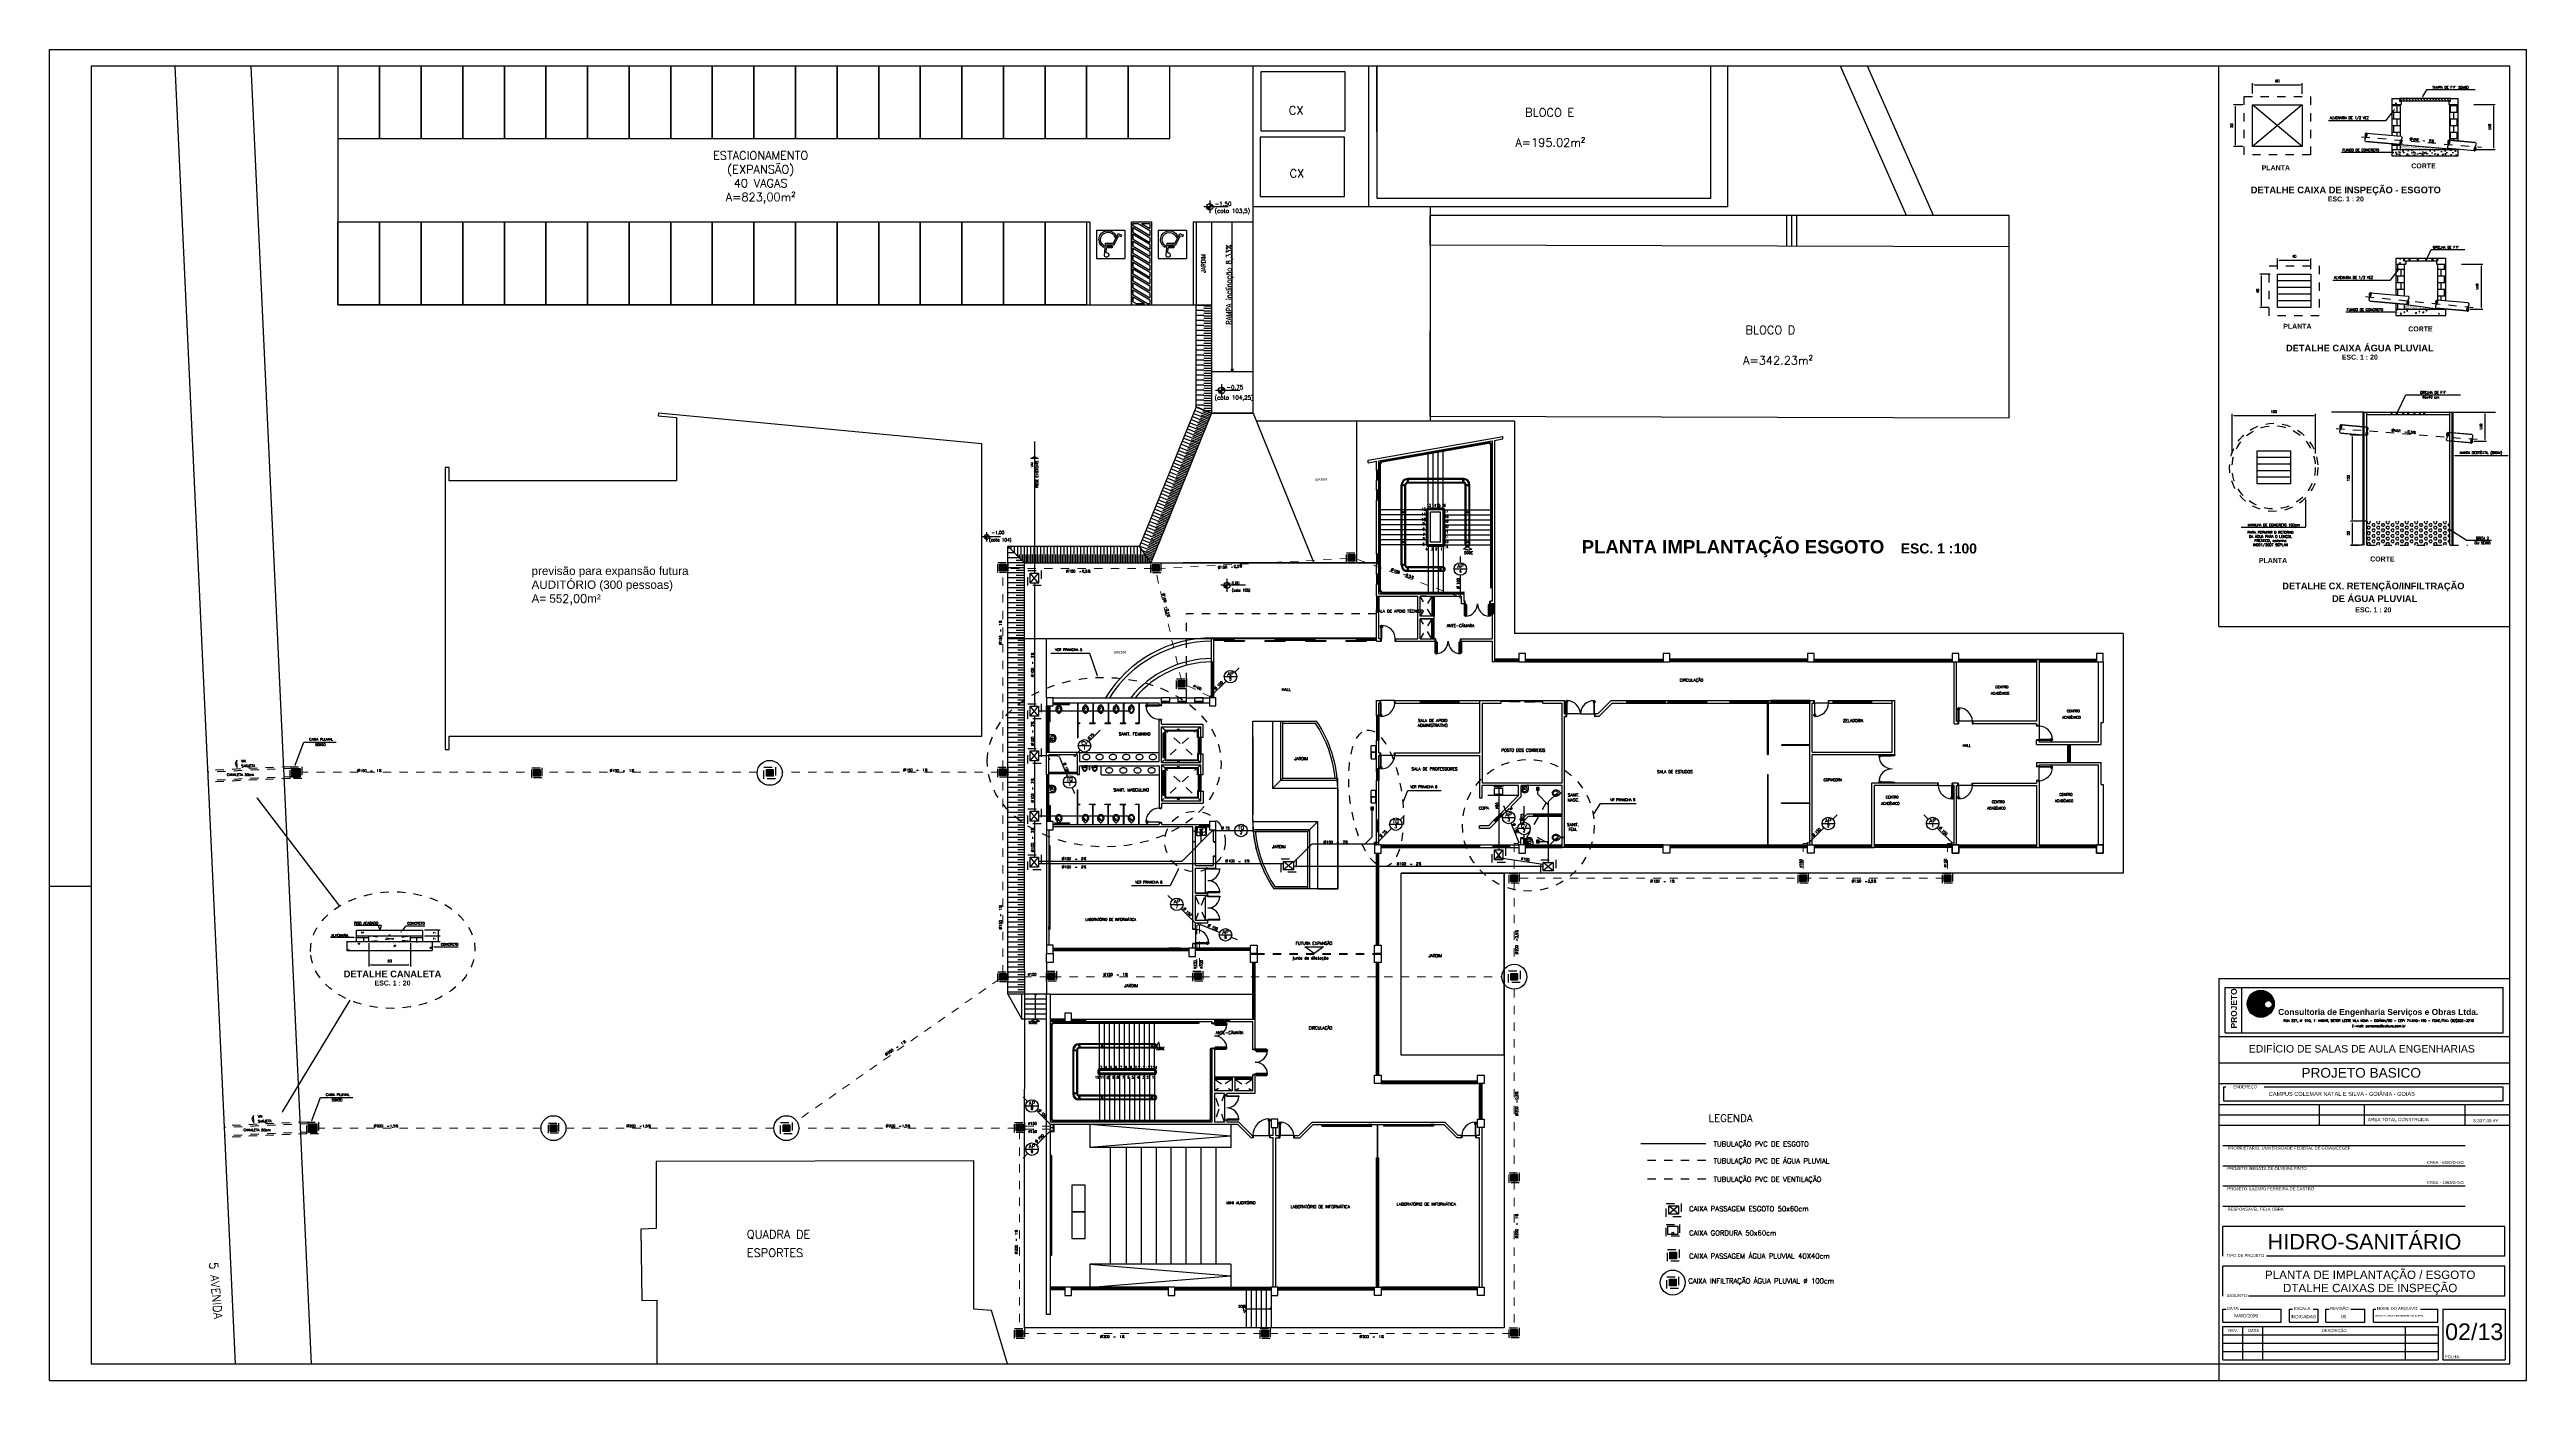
# Model space of a CAD drawing. Header units: millimetres. Extents: x -2485 to 3289, y -257 to 1952.
# Drawn here: x 29.55 to 59.33, y 44.51 to 60.51 of the extents above; entities that cross this region are included whole.
import ezdxf
from ezdxf.enums import TextEntityAlignment as Align

# ---------------------------------------------------------------- set-up
doc = ezdxf.new("R2010")
doc.units = ezdxf.units.MM
doc.header["$LTSCALE"] = 0.3
for name, pattern in [('CONTINUO', [0]), ('HID', [0.37, 0.07, -0.1, 0.03, -0.1, 0.07]), ('HIDDEN2', [0.1875, 0.125, -0.0625]), ('T-5CM', [0.1, 0.05, -0.05])]:
    doc.linetypes.add(name, pattern=pattern)
for name, color, linetype in [('AF', 4, 'Continuous'), ('AUX', 2, 'Continuous'), ('BASE', 254, 'Continuous'), ('CAIXAS', 3, 'Continuous'), ('CAR_COLOR12', 20, 'Continuous'), ('CAR_TEXTO_01', 7, 'Continuous'), ('CAR_TEXTO_02', 2, 'Continuous'), ('CARIMBO', 4, 'Continuous'), ('DETALHES ÁGUA PLUVIAL', 6, 'HID'), ('ESCRITA', 9, 'Continuous'), ('esg', 2, 'Continuous'), ('ESGOTO', 2, 'Continuous'), ('EST', 11, 'Continuous'), ('IMPLANTAÇÃO ESGOTO', 2, 'Continuous'), ('PAREDE', 7, 'CONTINUO'), ('PAREDE_CTR25', 7, 'Continuous'), ('PILAR', 2, 'Continuous'), ('PLU', 6, 'HID'), ('PROJEÇÃO', 11, 'HIDDEN2'), ('SAN', 11, 'Continuous'), ('TEX', 11, 'Continuous'), ('TEXTO', 3, 'Continuous'), ('TUB', 1, 'Continuous'), ('VEGETAÇÃO', 92, 'Continuous'), ('VENTILAÇÃO', 3, 'T-5CM'), ('VISTAS', 1, 'Continuous')]:
    doc.layers.add(name, color=color, linetype=linetype)
for name, color, linetype, lineweight in [('IMPLANTAÇÃO  ÁGUA PLUVIAL', 6, 'HID', 15), ('PROJETO ÁGUA', 140, 'Continuous', 15), ('prumada', 9, 'Continuous', 15)]:
    doc.layers.add(name, color=color, linetype=linetype, lineweight=lineweight)
doc.styles.add('ARIAL', font='ARIAL.TTF', dxfattribs={"height": 0.12})
doc.styles.add('CAIXA', font='swiss.ttf')
doc.styles.add('ROMAND', font='romand')
doc.styles.add('ROMANS', font='romans.shx', dxfattribs={"height": 0.03})
doc.styles.add('SANSSERIFBOLD', font='sasb____.pfb')
doc.linetypes.add('ZIGZAG', pattern='A,0.00254,-5.08,[131,ltypeshp.shx,S=5.08,R=0,X=-5.08,Y=0],-10.16,[131,ltypeshp.shx,S=5.08,R=180,X=5.08,Y=0],-5.08', length=20.32254)
doc.dimstyles.new('20', dxfattribs={"dimtxt": 0.03, "dimasz": 0.02, "dimexe": 0.02, "dimexo": 0.02, "dimgap": 0.03, "dimtad": 1, "dimdec": 3, "dimlfac": 100, "dimdsep": 46, "dimtxsty": 'ROMANS', "dimcen": 0.02, "dimclrd": 11, "dimclre": 11, "dimclrt": 3, "dimadec": 0, "dimazin": 0, "dimtfac": 3.333333, "dimtdec": 3, "dimtix": 1, "dimtmove": 2, "dimatfit": 3, "dimfxl": 0, "dimtolj": 1, "dimarcsym": 0})

# ---------------------------------------------------------------- blocks, each defined once
blk = doc.blocks.new('b100')
at = {"layer": 'TUB', "color": 7}
for p, q in [((-0.01, -0.029), (0.007, -0.012)), ((-0.01, -0.039), (0.009, -0.02)), ((-0.008, -0.016), (0.003, -0.005)), ((-0.007, -0.047), (0.01, -0.03)), ((0, -0.051), (0.01, -0.041))]:
    blk.add_line(p, q, dxfattribs=at)
for points in [[(0, 0.051), (0.005, 0.044), (0.007, 0.04), (0.008, 0.036), (0.009, 0.031), (0.009, 0.026), (0.008, 0.022), (0.007, 0.017), (0.006, 0.013), (0.004, 0.008), (0.002, 0.003), (0, 0)], [(0, 0), (-0.002, -0.003), (-0.003, -0.005), (-0.004, -0.006), (-0.005, -0.008), (-0.005, -0.009), (-0.006, -0.01), (-0.006, -0.011), (-0.007, -0.012), (-0.007, -0.013), (-0.007, -0.013), (-0.007, -0.014), (-0.008, -0.015), (-0.008, -0.015), (-0.008, -0.016), (-0.008, -0.016), (-0.008, -0.017), (-0.008, -0.017), (-0.009, -0.018), (-0.009, -0.018), (-0.009, -0.019), (-0.009, -0.019), (-0.009, -0.02), (-0.009, -0.021), (-0.009, -0.021), (-0.009, -0.022), (-0.01, -0.022), (-0.01, -0.023), (-0.01, -0.024), (-0.01, -0.024), (-0.01, -0.025), (-0.01, -0.026), (-0.01, -0.026), (-0.01, -0.027), (-0.01, -0.028), (-0.01, -0.029), (-0.01, -0.029), (-0.01, -0.03), (-0.011, -0.031), (-0.011, -0.031), (-0.011, -0.032), (-0.011, -0.033), (-0.011, -0.034), (-0.011, -0.034), (-0.011, -0.035), (-0.011, -0.035), (-0.011, -0.036), (-0.01, -0.037), (-0.01, -0.037), (-0.01, -0.038), (-0.01, -0.038), (-0.01, -0.039), (-0.01, -0.039), (-0.01, -0.04), (-0.01, -0.04), (-0.01, -0.041), (-0.01, -0.041), (-0.009, -0.042), (-0.009, -0.042), (-0.009, -0.043), (-0.009, -0.043), (-0.008, -0.044), (-0.008, -0.044), (-0.008, -0.045), (-0.008, -0.045), (-0.008, -0.046), (-0.007, -0.046), (-0.007, -0.046), (-0.007, -0.047), (-0.007, -0.047), (-0.006, -0.047), (-0.006, -0.048), (-0.006, -0.048), (-0.006, -0.048), (-0.006, -0.048), (-0.005, -0.048), (-0.005, -0.049), (-0.005, -0.049), (-0.005, -0.049), (-0.004, -0.049), (-0.004, -0.049), (-0.004, -0.05), (-0.004, -0.05), (-0.003, -0.05), (-0.003, -0.05), (-0.002, -0.05), (-0.002, -0.05), (-0.001, -0.051), (0, -0.051)], [(0, 0), (0.002, -0.003), (0.003, -0.005), (0.004, -0.006), (0.005, -0.008), (0.005, -0.009), (0.006, -0.01), (0.006, -0.011), (0.007, -0.012), (0.007, -0.013), (0.007, -0.013), (0.007, -0.014), (0.008, -0.015), (0.008, -0.015), (0.008, -0.016), (0.008, -0.016), (0.008, -0.017), (0.008, -0.017), (0.009, -0.018), (0.009, -0.018), (0.009, -0.019), (0.009, -0.019), (0.009, -0.02), (0.009, -0.021), (0.009, -0.021), (0.009, -0.022), (0.01, -0.022), (0.01, -0.023), (0.01, -0.024), (0.01, -0.024), (0.01, -0.025), (0.01, -0.026), (0.01, -0.026), (0.01, -0.027), (0.01, -0.028), (0.01, -0.029), (0.01, -0.029), (0.01, -0.03), (0.011, -0.031), (0.011, -0.031), (0.011, -0.032), (0.011, -0.033), (0.011, -0.034), (0.011, -0.034), (0.011, -0.035), (0.011, -0.035), (0.011, -0.036), (0.01, -0.037), (0.01, -0.037), (0.01, -0.038), (0.01, -0.038), (0.01, -0.039), (0.01, -0.039), (0.01, -0.04), (0.01, -0.04), (0.01, -0.041), (0.01, -0.041), (0.009, -0.042), (0.009, -0.042), (0.009, -0.043), (0.009, -0.043), (0.008, -0.044), (0.008, -0.044), (0.008, -0.045), (0.008, -0.045), (0.008, -0.046), (0.007, -0.046), (0.007, -0.046), (0.007, -0.047), (0.007, -0.047), (0.006, -0.047), (0.006, -0.048), (0.006, -0.048), (0.006, -0.048), (0.006, -0.048), (0.005, -0.048), (0.005, -0.049), (0.005, -0.049), (0.005, -0.049), (0.004, -0.049), (0.004, -0.049), (0.004, -0.05), (0.004, -0.05), (0.003, -0.05), (0.003, -0.05), (0.002, -0.05), (0.002, -0.05), (0.001, -0.051), (0, -0.051)]]:
    blk.add_lwpolyline(points, dxfattribs=at)
blk = doc.blocks.new('*D45')
at = {"layer": 'TEX', "color": 11, "lineweight": -2}
for p, q in [((58.548, 57.931), (58.804, 57.931)), ((58.784, 57.911), (58.784, 57.408)), ((58.655, 57.388), (58.804, 57.388))]:
    blk.add_line(p, q, dxfattribs=at)
at = {"layer": 'TEX', "color": 11}
for points in [[(58.781, 57.911), (58.788, 57.911), (58.784, 57.931)], [(58.781, 57.408), (58.788, 57.408), (58.784, 57.388)]]:
    blk.add_solid(points, dxfattribs=at)
at = {"layer": 'TEX', "color": 3, "insert": (58.739, 57.66), "char_height": 0.03, "attachment_point": 5, "rotation": 90, "style": 'ROMANS'}
blk.add_mtext('\\A1;VAR', dxfattribs=at)
blk = doc.blocks.new('*D46')
at = {"layer": 'TEX', "color": 11, "lineweight": -2}
for p, q in [((56.338, 57.869), (56.338, 58)), ((56.358, 57.98), (56.718, 57.98)), ((56.738, 57.869), (56.738, 58))]:
    blk.add_line(p, q, dxfattribs=at)
at = {"layer": 'TEX', "color": 11}
for points in [[(56.358, 57.983), (56.358, 57.977), (56.338, 57.98)], [(56.718, 57.983), (56.718, 57.977), (56.738, 57.98)]]:
    blk.add_solid(points, dxfattribs=at)
at = {"layer": 'TEX', "color": 3, "insert": (56.538, 58.025), "char_height": 0.03, "attachment_point": 5, "style": 'ROMANS'}
blk.add_mtext('\\A1;40', dxfattribs=at)
blk = doc.blocks.new('*D47')
at = {"layer": 'TEX', "color": 11, "lineweight": -2}
for p, q in [((56.249, 57.809), (56.124, 57.809)), ((56.144, 57.429), (56.144, 57.789)), ((56.233, 57.409), (56.124, 57.409))]:
    blk.add_line(p, q, dxfattribs=at)
at = {"layer": 'TEX', "color": 11}
for points in [[(56.14, 57.789), (56.147, 57.789), (56.144, 57.809)], [(56.14, 57.429), (56.147, 57.429), (56.144, 57.409)]]:
    blk.add_solid(points, dxfattribs=at)
at = {"layer": 'TEX', "color": 3, "insert": (56.099, 57.609), "char_height": 0.03, "attachment_point": 5, "rotation": 90, "style": 'ROMANS'}
blk.add_mtext('\\A1;40', dxfattribs=at)
blk = doc.blocks.new('*D48')
at = {"layer": 'TEX', "color": 11, "lineweight": -2}
for p, q in [((58.799, 56.151), (58.851, 56.151)), ((58.831, 56.131), (58.831, 55.822)), ((58.702, 55.802), (58.851, 55.802))]:
    blk.add_line(p, q, dxfattribs=at)
at = {"layer": 'TEX', "color": 11}
for points in [[(58.828, 56.131), (58.834, 56.131), (58.831, 56.151)], [(58.828, 55.822), (58.834, 55.822), (58.831, 55.802)]]:
    blk.add_solid(points, dxfattribs=at)
at = {"layer": 'TEX', "color": 3, "insert": (58.786, 55.977), "char_height": 0.03, "attachment_point": 5, "rotation": 90, "style": 'ROMANS'}
blk.add_mtext('\\A1;VAR', dxfattribs=at)
blk = doc.blocks.new('DD')
at = {"layer": 'TEX', "color": 9}
blk.add_line((0.188, 0.023), (0.211, 0.023), dxfattribs=at)
at = {"layer": 'TEX', "color": 9, "style": 'ROMANS'}
for s, height, p in [('%%c', 0.04, (0.026, 0.008)), ('%', 0.03, (0.289, 0.012))]:
    blk.add_text(s, height=height, dxfattribs=at).set_placement(p)
blk.add_attdef('N', (0.062, 0.012), '', height=0.03, dxfattribs=at)
blk.add_attdef('INCL', text='', height=0.03, dxfattribs=at).set_placement((0.284, 0.012), align=Align.RIGHT)
blk = doc.blocks.new('*D49')
at = {"layer": 'ESCRITA', "color": 11, "lineweight": -2}
for p, q in [((57.377, 55.876), (57.213, 55.876)), ((57.233, 55.856), (57.233, 54.859)), ((57.41, 54.839), (57.213, 54.839))]:
    blk.add_line(p, q, dxfattribs=at)
at = {"layer": 'ESCRITA', "color": 11}
for points in [[(57.23, 55.856), (57.237, 55.856), (57.233, 55.876)], [(57.23, 54.859), (57.237, 54.859), (57.233, 54.839)]]:
    blk.add_solid(points, dxfattribs=at)
at = {"layer": 'ESCRITA', "color": 3, "insert": (57.188, 55.357), "char_height": 0.03, "attachment_point": 5, "rotation": 90, "style": 'ROMANS'}
blk.add_mtext('\\A1;150', dxfattribs=at)
blk = doc.blocks.new('*D50')
at = {"layer": 'TEX', "color": 11, "lineweight": -2}
for p, q in [((55.792, 55.653), (55.792, 56.133)), ((55.812, 56.113), (56.772, 56.113)), ((56.792, 55.653), (56.792, 56.133))]:
    blk.add_line(p, q, dxfattribs=at)
at = {"layer": 'TEX', "color": 11}
for points in [[(55.812, 56.116), (55.812, 56.109), (55.792, 56.113)], [(56.772, 56.116), (56.772, 56.109), (56.792, 56.113)]]:
    blk.add_solid(points, dxfattribs=at)
at = {"layer": 'TEX', "color": 3, "insert": (56.292, 56.158), "char_height": 0.03, "attachment_point": 5, "style": 'ROMANS'}
blk.add_mtext('\\A1;100', dxfattribs=at)
blk = doc.blocks.new('*D54')
at = {"layer": 'ESGOTO', "color": 11, "lineweight": -2}
for p, q in [((57.387, 54.839), (57.213, 54.839)), ((57.233, 54.819), (57.233, 54.572)), ((57.357, 54.552), (57.213, 54.552))]:
    blk.add_line(p, q, dxfattribs=at)
at = {"layer": 'ESGOTO', "color": 11}
for points in [[(57.23, 54.819), (57.237, 54.819), (57.233, 54.839)], [(57.23, 54.572), (57.237, 54.572), (57.233, 54.552)]]:
    blk.add_solid(points, dxfattribs=at)
at = {"layer": 'ESGOTO', "color": 3, "insert": (57.188, 54.696), "char_height": 0.03, "attachment_point": 5, "rotation": 90, "style": 'ROMANS'}
blk.add_mtext('\\A1;50', dxfattribs=at)
blk = doc.blocks.new('*D51')
at = {"layer": 'TEX', "color": 11, "lineweight": -2}
for p, q in [((58.698, 59.851), (58.954, 59.851)), ((58.934, 59.831), (58.934, 59.327)), ((58.709, 59.307), (58.954, 59.307))]:
    blk.add_line(p, q, dxfattribs=at)
at = {"layer": 'TEX', "color": 11}
for points in [[(58.931, 59.831), (58.937, 59.831), (58.934, 59.851)], [(58.931, 59.327), (58.937, 59.327), (58.934, 59.307)]]:
    blk.add_solid(points, dxfattribs=at)
at = {"layer": 'TEX', "color": 3, "insert": (58.889, 59.579), "char_height": 0.03, "attachment_point": 5, "rotation": 90, "style": 'ROMANS'}
blk.add_mtext('\\A1;VAR', dxfattribs=at)
blk = doc.blocks.new('*D52')
at = {"layer": 'TEX', "color": 11, "lineweight": -2}
for p, q in [((55.922, 59.846), (55.81, 59.846)), ((55.83, 59.826), (55.83, 59.366)), ((55.922, 59.346), (55.81, 59.346))]:
    blk.add_line(p, q, dxfattribs=at)
at = {"layer": 'TEX', "color": 11}
for points in [[(55.827, 59.826), (55.833, 59.826), (55.83, 59.846)], [(55.827, 59.366), (55.833, 59.366), (55.83, 59.346)]]:
    blk.add_solid(points, dxfattribs=at)
at = {"layer": 'TEX', "color": 3, "insert": (55.785, 59.596), "char_height": 0.03, "attachment_point": 5, "rotation": 90, "style": 'ROMANS'}
blk.add_mtext('\\A1;50', dxfattribs=at)
blk = doc.blocks.new('*D53')
at = {"layer": 'TEX', "color": 11, "lineweight": -2}
for p, q in [((56.035, 59.983), (56.035, 60.108)), ((56.055, 60.088), (56.615, 60.088)), ((56.635, 59.976), (56.635, 60.108))]:
    blk.add_line(p, q, dxfattribs=at)
at = {"layer": 'TEX', "color": 11}
for points in [[(56.055, 60.091), (56.055, 60.084), (56.035, 60.088)], [(56.615, 60.091), (56.615, 60.084), (56.635, 60.088)]]:
    blk.add_solid(points, dxfattribs=at)
at = {"layer": 'TEX', "color": 3, "insert": (56.335, 60.133), "char_height": 0.03, "attachment_point": 5, "style": 'ROMANS'}
blk.add_mtext('\\A1;60', dxfattribs=at)
blk = doc.blocks.new('*D55')
at = {"layer": 'TEX', "color": 11, "lineweight": -2}
for p, q in [((33.913, 49.786), (34.249, 49.786)), ((34.063, 49.856), (34.249, 49.856)), ((34.229, 49.786), (34.229, 49.856))]:
    blk.add_line(p, q, dxfattribs=at)
at = {"layer": 'TEX', "color": 3, "insert": (34.184, 49.821), "char_height": 0.03, "attachment_point": 5, "rotation": 90, "style": 'ROMANS'}
blk.add_mtext('\\A1;7', dxfattribs=at)
blk = doc.blocks.new('*D56')
at = {"layer": 'TEX', "color": 11, "lineweight": -2}
for p, q in [((33.393, 49.766), (33.393, 49.488)), ((33.893, 49.766), (33.893, 49.488)), ((33.413, 49.508), (33.873, 49.508))]:
    blk.add_line(p, q, dxfattribs=at)
at = {"layer": 'TEX', "color": 11}
for points in [[(33.413, 49.511), (33.413, 49.504), (33.393, 49.508)], [(33.873, 49.511), (33.873, 49.504), (33.893, 49.508)]]:
    blk.add_solid(points, dxfattribs=at)
at = {"layer": 'TEX', "color": 3, "insert": (33.643, 49.553), "char_height": 0.03, "attachment_point": 5, "style": 'ROMANS'}
blk.add_mtext('\\A1;50', dxfattribs=at)
blk = doc.blocks.new('*D57')
at = {"layer": 'TEX', "color": 11, "lineweight": -2}
for p, q in [((34.063, 49.926), (34.249, 49.926)), ((34.083, 49.856), (34.249, 49.856)), ((34.229, 49.856), (34.229, 49.926))]:
    blk.add_line(p, q, dxfattribs=at)
at = {"layer": 'TEX', "color": 3, "insert": (34.184, 49.891), "char_height": 0.03, "attachment_point": 5, "rotation": 90, "style": 'ROMANS'}
blk.add_mtext('\\A1;7', dxfattribs=at)
blk = doc.blocks.new('vs')
at = {"layer": 'SAN'}
for p, q in [((0.1, 0.04), (0.17, 0.06)), ((0.1, 0.04), (0.1, 0)), ((0.1, -0.04), (0.1, 0)), ((0.17, 0.06), (0.17, 0.1)), ((0.1, -0.04), (0.17, -0.06)), ((0.17, -0.1), (0.17, -0.06))]:
    blk.add_line(p, q, dxfattribs=at)
for centre, radius, start, end in [((0.31, -0.04), 0.198, 124.9644, 138.1402), ((0.34, -0.04), 0.216, 108.2402, 129.1699), ((0.35, -0.03), 0.136, 125.8349, 149.1749), ((0.38, 0), 0.152, 163.0933, 196.9067), ((0.37, -0.16), 0.336, 90.0033, 106.7766), ((0.37, -0.05), 0.165, 107.7554, 128.0493), ((0.39, -0.13), 0.251, 90, 106.6532), ((0.37, -0.1), 0.28, 71.601, 89.9864), ((0.39, -0.05), 0.173, 69.9171, 89.9758), ((0.4, -0.07), 0.185, 54.1651, 73.3468), ((0.38, -0.09), 0.268, 55.0356, 73.8462), ((0.43, -0.03), 0.136, 30.8251, 54.1651), ((0.42, -0.04), 0.198, 30.64, 55.0356), ((0.48, 0), 0.0821, 327.4372, 32.5628), ((0.48, 0), 0.126, 0, 30.64), ((0.48, 0), 0.126, 329.36, 0), ((0.31, 0.04), 0.198, 221.8598, 235.0356), ((0.34, 0.04), 0.216, 230.8301, 251.7598), ((0.35, 0.03), 0.136, 210.8251, 234.1651), ((0.37, 0.05), 0.165, 231.9507, 252.2446), ((0.37, 0.16), 0.336, 253.2234, 269.9967), ((0.39, 0.13), 0.251, 253.3468, 270), ((0.37, 0.1), 0.28, 270.0136, 288.399), ((0.39, 0.05), 0.173, 270.0242, 290.0829), ((0.4, 0.07), 0.185, 286.6532, 305.8349), ((0.38, 0.09), 0.268, 286.1538, 304.9644), ((0.43, 0.03), 0.136, 305.8349, 329.1749), ((0.42, 0.04), 0.198, 304.9644, 329.36)]:
    blk.add_arc(centre, radius, start, end, dxfattribs=at)
blk = doc.blocks.new('lv-eo')
at = {"layer": 'SAN'}
for centre, radius, start, end in [((0.42, 0), 0.3, 162.999, 180), ((0.35, 0.02), 0.225, 143.5673, 162.999), ((0.3, 0.06), 0.169, 119.2992, 143.5673), ((0.27, 0.11), 0.111, 90, 119.2992), ((0.27, 0.11), 0.111, 60.7008, 90), ((0.25, 0.06), 0.169, 36.4327, 60.7008), ((0.2, 0.02), 0.225, 17.001, 36.4327), ((0.13, 0), 0.3, 360, 17.001), ((0.42, 0), 0.3, 180, 197.001), ((0.35, -0.02), 0.225, 197.001, 216.4327), ((0.3, -0.06), 0.169, 216.4327, 240.7008), ((0.27, -0.11), 0.111, 240.7008, 270), ((0.27, -0.11), 0.111, 270, 299.2992), ((0.25, -0.06), 0.169, 299.2992, 323.5673), ((0.2, -0.02), 0.225, 323.5673, 342.999), ((0.13, 0), 0.3, 342.999, 0)]:
    blk.add_arc(centre, radius, start, end, dxfattribs=at)
blk = doc.blocks.new('mic-p')
at = {"layer": 'SAN'}
for p, q in [((0, 0.13), (0, 0)), ((0, -0.13), (0, 0)), ((0.1, 0.14), (0.1, 0)), ((0.1, -0.14), (0.1, 0)), ((0.12, 0.16), (0.13, 0.16)), ((0.18, 0.11), (0.26, 0.06)), ((0.2, 0.13), (0.27, 0.09)), ((0.28, 0.04), (0.28, 0)), ((0.28, -0.04), (0.28, 0)), ((0.32, 0.04), (0.32, 0)), ((0.32, -0.04), (0.32, 0)), ((0.12, -0.16), (0.13, -0.16)), ((0.18, -0.11), (0.26, -0.06)), ((0.2, -0.13), (0.27, -0.09))]:
    blk.add_line(p, q, dxfattribs=at)
blk.add_circle((0.07, 0), 0.0075, dxfattribs=at)
for centre, radius, start, end in [((0.01, 0.13), 0.015, 114.5959, 180), ((0.09, -0.04), 0.2, 58.14, 114.5959), ((0.12, 0.14), 0.02, 90, 180), ((0.1, 0.13), 0.005, 85.5264, 180), ((0.09, -0.04), 0.172, 58.14, 85.5264), ((0.01, -0.34), 0.472, 55.5311, 58.14), ((0.01, -0.34), 0.5, 52.0212, 58.14), ((0.26, 0.04), 0.015, 0, 55.5311), ((0.3, 0.04), 0.015, 0, 52.0212), ((0.01, -0.13), 0.015, 180, 245.4041), ((0.09, 0.04), 0.2, 245.4041, 301.86), ((0.1, -0.13), 0.005, 180, 274.4736), ((0.12, -0.14), 0.02, 180, 270), ((0.09, 0.04), 0.172, 274.4736, 301.86), ((0.01, 0.34), 0.472, 301.86, 304.4689), ((0.26, -0.04), 0.015, 304.4689, 0), ((0.01, 0.34), 0.5, 301.86, 307.9788), ((0.3, -0.04), 0.015, 307.9788, 0)]:
    blk.add_arc(centre, radius, start, end, dxfattribs=at)
blk = doc.blocks.new('tq-celite-22l')
at = {"layer": 'SAN'}
for p in [(0.31, 0.1), (0.31, -0.1)]:
    blk.add_line(p, (0.31, 0), dxfattribs=at)
for points in [[(0, 0), (0, 0.29, -0.414214), (0, 0.29), (0.47, 0.29, -0.394624), (0.51, 0.26, -0.016837), (0.52, 0.1), (0.52, 0)], [(0, 0), (0, -0.29, 0.414214), (0, -0.29), (0.47, -0.29, 0.394624), (0.51, -0.26, 0.016837), (0.52, -0.1), (0.52, 0)], [(0.03, 0), (0.03, 0.14, -0.394924), (0.13, 0.25), (0.48, 0.28, -0.40821), (0.5, 0.26, -0.016916), (0.51, 0.1), (0.51, 0)], [(0.03, 0), (0.03, -0.14, 0.394924), (0.13, -0.25), (0.48, -0.28, 0.40821), (0.5, -0.26, 0.016916), (0.51, -0.1), (0.51, 0)], [(0.18, 0), (0.18, 0.02, 0.414214), (0.15, 0.06), (0.12, 0.06), (0.12, 0.08), (0.15, 0.08, -0.414214), (0.2, 0.02), (0.2, 0)], [(0.18, 0), (0.18, -0.02, -0.414214), (0.15, -0.06), (0.12, -0.06), (0.12, -0.08), (0.15, -0.08, 0.414214), (0.2, -0.02), (0.2, 0)]]:
    blk.add_lwpolyline(points, format="xyb", dxfattribs=at)
for centre, radius, start, end in [((0.28, 0.24), 0.02, 3.9851, 92.6997), ((-1.87, 0.1), 2.18, 359.9963, 3.8953), ((0.28, -0.24), 0.02, 267.3003, 356.0149), ((-1.87, -0.1), 2.18, 356.1047, 0.0037)]:
    blk.add_arc(centre, radius, start, end, dxfattribs=at)
blk = doc.blocks.new('ce50x60')
at = {"layer": 'CAIXAS', "linetype": 'T-5CM'}
for p, q in [((0, 0.8), (0.9, 0.8)), ((0, 0), (0, 0.8)), ((0.9, 0), (0, 0)), ((0.9, 0.8), (0.9, 0))]:
    blk.add_line(p, q, dxfattribs=at)
at = {"layer": 'CAIXAS', "color": 9, "linetype": 'Continuous'}
for p, q in [((0.15, 0.15), (0.15, 0.65)), ((0.15, 0.65), (0.75, 0.65)), ((0.75, 0.15), (0.15, 0.15)), ((0.75, 0.65), (0.75, 0.15))]:
    blk.add_line(p, q, dxfattribs=at)
at = {"layer": 'CAIXAS'}
for p, q in [((0.75, 0.65), (0.15, 0.15)), ((0.75, 0.15), (0.15, 0.65))]:
    blk.add_line(p, q, dxfattribs=at)
blk = doc.blocks.new('cg50x60')
at = {"layer": 'CAIXAS'}
for p, q in [((0.15, 0.65), (0.75, 0.15)), ((0.75, 0.65), (0.15, 0.15))]:
    blk.add_line(p, q, dxfattribs=at)
at = {"layer": 'CAIXAS', "color": 9, "linetype": 'Continuous'}
blk.add_line((0.75, 0.65), (0.75, 0.15), dxfattribs=at)
at = {"layer": 'CAIXAS', "linetype": 'T-5CM'}
blk.add_lwpolyline([(0, 0), (0, 0.8), (0.9, 0.8), (0.9, 0)], close=True, dxfattribs=at)
at = {"layer": 'CAIXAS', "color": 9, "linetype": 'Continuous'}
for points in [[(0.15, 0.15), (0.15, 0.65), (0.75, 0.65)], [(0.75, 0.15), (0.15, 0.15)]]:
    blk.add_lwpolyline(points, dxfattribs=at)
at = {"layer": 'TUB', "color": 13}
blk.add_circle((0.6, 0.4), 0.065, dxfattribs=at)
blk = doc.blocks.new('CP40N')
at = {"layer": 'CAIXAS', "linetype": 'T-5CM'}
for p, q in [((-0.3, -0.3), (-0.3, 0.3)), ((-0.3, 0.3), (0.3, 0.3)), ((0.3, 0.3), (0.3, -0.3)), ((0.3, -0.3), (-0.3, -0.3))]:
    blk.add_line(p, q, dxfattribs=at)
at = {"layer": 'CAIXAS', "color": 9, "linetype": 'Continuous'}
for p, q in [((-0.2, -0.2), (-0.2, 0.2)), ((-0.2, 0.2), (0.2, 0.2)), ((0.2, 0.2), (0.2, -0.2)), ((0.2, -0.2), (-0.2, -0.2))]:
    blk.add_line(p, q, dxfattribs=at)
at = {"layer": 'CAIXAS', "color": 7}
for p, q in [((0.2, 0.12), (-0.2, 0.12)), ((0.2, 0.04), (-0.2, 0.04)), ((0.2, -0.04), (-0.2, -0.04)), ((0.2, -0.12), (-0.2, -0.12))]:
    blk.add_line(p, q, dxfattribs=at)
blk = doc.blocks.new('def fisico')
for p, q in [((432.21, 57.91), (432.27, 57.16)), ((432.16, 57.41), (432.17, 57.31)), ((432.27, 57.16), (432.75, 57.16)), ((432.32, 57.72), (432.34, 57.44)), ((432.68, 57.44), (432.34, 57.44)), ((432.35, 57.34), (432.68, 57.34)), ((432.35, 57.34), (432.36, 57.25)), ((432.36, 57.25), (432.8, 57.25)), ((432.68, 57.34), (432.68, 57.44)), ((432.75, 57.16), (433.04, 56.57)), ((432.8, 57.25), (433.08, 56.7)), ((432.83, 56.81), (432.88, 56.7)), ((433.04, 56.57), (433.26, 56.67)), ((433.08, 56.7), (433.22, 56.76)), ((433.22, 56.76), (433.26, 56.67))]:
    blk.add_line(p, q)
for centre, radius, start, end in [((432.33, 57.86), 0.136, 264.3974, 156.5932), ((432.41, 56.94), 0.531, 117.8826, 332.6359), ((432.41, 56.94), 0.436, 123.2395, 342.159)]:
    blk.add_arc(centre, radius, start, end)
blk = doc.blocks.new('A$C20A80000')
at = {"linetype": 'Continuous'}
for p, q in [((0, 0), (0, 5)), ((0, 5), (3.9, 5)), ((0.1, 4.4), (0.96, 4.91)), ((0.1, 4.51), (0.77, 4.91)), ((0.1, 4.82), (0.27, 4.91)), ((0.1, 4.1), (1.1, 4.7)), ((0.1, 3.98), (1.1, 4.58)), ((0.27, 4.91), (0.77, 4.91)), ((0.96, 4.91), (1.1, 4.91)), ((1.1, 4.7), (1.1, 4.92)), ((1.1, 4.28), (1.1, 4.58)), ((1.2, 0), (1.2, 5)), ((3.7, 0), (3.7, 5)), ((3.9, 5), (3.9, 0)), ((0.1, 3.68), (1.1, 4.28)), ((0.1, 3.56), (1.1, 4.16)), ((0.1, 3.26), (1.1, 3.86)), ((0.1, 3.14), (1.1, 3.74)), ((0.1, 2.84), (1.1, 3.44)), ((0.1, 2.73), (1.1, 3.33)), ((0.1, 2.43), (1.1, 3.03)), ((1.1, 3.86), (1.1, 4.16)), ((1.1, 3.44), (1.1, 3.74)), ((1.1, 3.03), (1.1, 3.33)), ((0.1, 2.31), (1.1, 2.91)), ((0.1, 2.01), (1.1, 2.61)), ((0.1, 1.89), (1.1, 2.49)), ((0.1, 1.59), (1.1, 2.19)), ((0.1, 1.47), (1.1, 2.07)), ((0.1, 1.17), (1.1, 1.77)), ((0.1, 1.05), (1.1, 1.65)), ((1.1, 2.61), (1.1, 2.91)), ((1.1, 2.19), (1.1, 2.49)), ((1.1, 1.77), (1.1, 2.07)), ((1.1, 1.35), (1.1, 1.65)), ((1.59, 2.21), (3.3, 2.21)), ((1.59, 0.5), (1.59, 2.21)), ((3.3, 0.5), (3.3, 2.21)), ((0, 0), (1.2, 0)), ((0.1, 0.75), (1.1, 1.35)), ((0.1, 0.64), (1.1, 1.24)), ((0.1, 0.34), (1.1, 0.94)), ((0.1, 0.22), (1.1, 0.82)), ((0.1, 0.1), (0.4, 0.1)), ((0.4, 0.1), (1.1, 0.52)), ((0.6, 0.1), (1.1, 0.4)), ((0.6, 0.1), (1.1, 0.1)), ((1.1, 0.94), (1.1, 1.24)), ((1.1, 0.52), (1.1, 0.82)), ((1.1, 0.1), (1.1, 0.4)), ((1.59, 0.5), (3.3, 0.5)), ((3.7, 0), (3.9, 0))]:
    blk.add_line(p, q, dxfattribs=at)
for p, q in [((0.1, 4.82), (0.1, 4.51)), ((0.1, 4.4), (0.1, 4.1)), ((0.1, 3.98), (0.1, 3.68)), ((0.1, 3.56), (0.1, 3.26)), ((0.1, 3.14), (0.1, 2.84)), ((0.1, 2.73), (0.1, 2.43)), ((0.1, 2.31), (0.1, 2.01)), ((0.1, 1.89), (0.1, 1.59)), ((0.1, 1.47), (0.1, 1.17)), ((0.1, 1.05), (0.1, 0.75)), ((0.1, 0.64), (0.1, 0.34)), ((0.1, 0.22), (0.1, 0.1))]:
    blk.add_line(p, q)
at = {"xscale": 1.002925529111963, "yscale": 1.002925529111963, "zscale": 1.002925529112038}
blk.add_blockref('def fisico', (-431.4, -56.03), dxfattribs=at)
blk = doc.blocks.new('100')
at = {"layer": 'TEX', "color": 9, "style": 'ROMANS'}
blk.add_text('%%c100', height=0.03, dxfattribs=at).set_placement((0, 0))
blk = doc.blocks.new('n135')
at = {"layer": 'TEX'}
blk.add_line((-0.294, 0.294), (-0.347, 0.347), dxfattribs=at)
at = {"layer": 'TEX', "color": 5, "linetype": 'Continuous'}
blk.add_line((-0.316, 0.241), (-0.166, 0.241), dxfattribs=at)
at = {"layer": 'TEX', "color": 11}
blk.add_line((-0.011, 0.011), (-0.188, 0.188), dxfattribs=at)
blk.add_line((-0.011, 0.011), (-0.188, 0.188), dxfattribs=at)
at = {"layer": 'TEX', "color": 5, "linetype": 'Continuous'}
blk.add_circle((-0.241, 0.241), 0.075, dxfattribs=at)
blk.add_circle((-0.241, 0.241), 0.075, dxfattribs=at)
at = {"layer": 'TEX', "color": 11}
blk.add_solid([(-0.053, 0.041), (-0.041, 0.053), (-0.011, 0.011)], dxfattribs=at)
blk.add_solid([(-0.053, 0.041), (-0.041, 0.053), (-0.011, 0.011)], dxfattribs=at)
at = {"layer": 'TEX', "color": 5, "style": 'ROMANS'}
blk.add_text('%%c', height=0.04, rotation=315, dxfattribs=at).set_placement((-0.172, 0.184))
at = {"layer": 'TEX', "color": 9, "linetype": 'Continuous', "style": 'ROMANS'}
for tag, height, p in [('N', 0.036, (-0.241, 0.196)), ('L', 0.045, (-0.241, 0.252))]:
    blk.add_attdef(tag, text='', height=height, dxfattribs=at).set_placement(p, align=Align.CENTER)
at = {"layer": 'TEX', "color": 5, "linetype": 'Continuous', "style": 'ROMANS'}
blk.add_attdef('N', (-0.133, 0.15), '', height=0.03, rotation=315, dxfattribs=at)
blk = doc.blocks.new('n45')
at = {"layer": 'TEX'}
blk.add_line((0.294, 0.294), (0.347, 0.347), dxfattribs=at)
at = {"layer": 'TEX', "color": 11}
blk.add_line((0.011, 0.011), (0.188, 0.188), dxfattribs=at)
at = {"layer": 'TEX', "color": 5, "linetype": 'Continuous'}
blk.add_line((0.166, 0.241), (0.316, 0.241), dxfattribs=at)
blk.add_circle((0.241, 0.241), 0.075, dxfattribs=at)
at = {"layer": 'TEX', "color": 11}
blk.add_solid([(0.053, 0.041), (0.041, 0.053), (0.011, 0.011)], dxfattribs=at)
at = {"layer": 'TEX', "color": 5, "style": 'ROMANS'}
blk.add_text('%%c', height=0.04, rotation=45, dxfattribs=at).set_placement((0.065, 0.077))
at = {"layer": 'TEX', "color": 5, "linetype": 'Continuous', "style": 'ROMANS'}
blk.add_attdef('N', (0.098, 0.115), '', height=0.03, rotation=45, dxfattribs=at)
at = {"layer": 'TEX', "color": 9, "linetype": 'Continuous', "style": 'ROMANS'}
for tag, height, p in [('N', 0.036, (0.241, 0.196)), ('L', 0.045, (0.241, 0.252))]:
    blk.add_attdef(tag, text='', height=height, dxfattribs=at).set_placement(p, align=Align.CENTER)
blk = doc.blocks.new('N90')
at = {"layer": 'TEX', "color": 5, "linetype": 'Continuous'}
blk.add_line((-0.075, 0.34), (0.075, 0.34), dxfattribs=at)
at = {"layer": 'TEX'}
blk.add_line((0, 0.415), (0, 0.491), dxfattribs=at)
at = {"layer": 'TEX', "color": 11}
blk.add_line((0, 0.016), (0, 0.265), dxfattribs=at)
at = {"layer": 'TEX', "color": 5, "linetype": 'Continuous'}
blk.add_circle((0, 0.34), 0.075, dxfattribs=at)
at = {"layer": 'TEX', "color": 11}
blk.add_solid([(0.008, 0.066), (-0.008, 0.066), (0, 0.016)], dxfattribs=at)
at = {"layer": 'TEX', "color": 5, "style": 'ROMANS'}
blk.add_text('%%c', height=0.04, rotation=90, dxfattribs=at).set_placement((-0.008, 0.1))
at = {"layer": 'TEX', "color": 9, "linetype": 'Continuous', "style": 'ROMANS'}
for tag, height, p in [('N', 0.036, (0, 0.295)), ('L', 0.045, (0, 0.351))]:
    blk.add_attdef(tag, text='', height=height, dxfattribs=at).set_placement(p, align=Align.CENTER)
at = {"layer": 'TEX', "color": 5, "linetype": 'Continuous', "style": 'ROMANS'}
blk.add_attdef('N', (-0.012, 0.151), '', height=0.03, rotation=90, dxfattribs=at)
blk = doc.blocks.new('n225')
at = {"layer": 'TEX'}
blk.add_line((-0.294, -0.294), (-0.347, -0.347), dxfattribs=at)
at = {"layer": 'TEX', "color": 5, "linetype": 'Continuous'}
blk.add_line((-0.316, -0.241), (-0.166, -0.241), dxfattribs=at)
at = {"layer": 'TEX', "color": 11}
blk.add_line((-0.011, -0.011), (-0.188, -0.188), dxfattribs=at)
blk.add_line((-0.011, -0.011), (-0.188, -0.188), dxfattribs=at)
at = {"layer": 'TEX', "color": 5, "linetype": 'Continuous'}
blk.add_circle((-0.241, -0.241), 0.075, dxfattribs=at)
blk.add_circle((-0.241, -0.241), 0.075, dxfattribs=at)
at = {"layer": 'TEX', "color": 11}
blk.add_solid([(-0.041, -0.053), (-0.053, -0.041), (-0.011, -0.011)], dxfattribs=at)
blk.add_solid([(-0.041, -0.053), (-0.053, -0.041), (-0.011, -0.011)], dxfattribs=at)
at = {"layer": 'TEX', "color": 5, "style": 'ROMANS'}
blk.add_text('%%c', height=0.04, rotation=45, dxfattribs=at).set_placement((-0.184, -0.172))
at = {"layer": 'TEX', "color": 9, "linetype": 'Continuous', "style": 'ROMANS'}
for tag, height, p in [('N', 0.036, (-0.241, -0.285)), ('L', 0.045, (-0.241, -0.229))]:
    blk.add_attdef(tag, text='', height=height, dxfattribs=at).set_placement(p, align=Align.CENTER)
at = {"layer": 'TEX', "color": 5, "linetype": 'Continuous', "style": 'ROMANS'}
blk.add_attdef('N', (-0.15, -0.133), '', height=0.03, rotation=45, dxfattribs=at)
blk = doc.blocks.new('150')
at = {"layer": 'TEX', "color": 9, "style": 'ROMANS'}
blk.add_text('%%c150', height=0.03, dxfattribs=at).set_placement((0, 0))
blk = doc.blocks.new('CP40')
at = {"layer": 'CAIXAS', "linetype": 'T-5CM'}
for p, q in [((-0.35, 0.35), (0.35, 0.35)), ((-0.35, -0.35), (-0.35, 0.35)), ((0.35, 0.35), (0.35, -0.35)), ((0.35, -0.35), (-0.35, -0.35))]:
    blk.add_line(p, q, dxfattribs=at)
at = {"layer": 'CAIXAS', "color": 9, "linetype": 'Continuous'}
for p, q in [((-0.2, 0.2), (0.2, 0.2)), ((-0.2, -0.2), (-0.2, 0.2)), ((0.2, 0.2), (0.2, -0.2)), ((0.2, -0.2), (-0.2, -0.2))]:
    blk.add_line(p, q, dxfattribs=at)
at = {"layer": 'CAIXAS', "color": 7}
for p, q in [((0.2, 0.12), (-0.2, 0.12)), ((0.2, 0.04), (-0.2, 0.04)), ((0.2, -0.04), (-0.2, -0.04)), ((0.2, -0.12), (-0.2, -0.12))]:
    blk.add_line(p, q, dxfattribs=at)
blk = doc.blocks.new('cp50n')
at = {"layer": 'CAIXAS', "linetype": 'T-5CM'}
for p, q in [((0, 0.7), (0.7, 0.7)), ((0, 0), (0, 0.7)), ((0.7, 0), (0, 0)), ((0.7, 0.7), (0.7, 0))]:
    blk.add_line(p, q, dxfattribs=at)
at = {"layer": 'CAIXAS', "color": 9, "linetype": 'Continuous'}
for p, q in [((0.1, 0.1), (0.1, 0.6)), ((0.1, 0.6), (0.6, 0.6)), ((0.1, 0.1), (0.6, 0.1)), ((0.6, 0.6), (0.6, 0.1))]:
    blk.add_line(p, q, dxfattribs=at)
at = {"layer": 'CAIXAS', "color": 7}
for p, q in [((0.1, 0.54), (0.6, 0.54)), ((0.1, 0.46), (0.6, 0.46)), ((0.1, 0.39), (0.6, 0.39)), ((0.1, 0.31), (0.6, 0.31)), ((0.1, 0.24), (0.6, 0.24)), ((0.1, 0.16), (0.6, 0.16))]:
    blk.add_line(p, q, dxfattribs=at)
blk = doc.blocks.new('s8e')
at = {"layer": 'TEX', "color": 5}
blk.add_lwpolyline([(0.024, -0.045), (0.024, 0.045), (0, 0)], close=True, dxfattribs=at)
at = {"layer": 'TEX', "color": 5, "style": 'ROMANS'}
blk.add_text('VAI', height=0.03, dxfattribs=at).set_placement((0.074, 0.015))
blk.add_attdef('NOME', (0.074, -0.045), '', height=0.03, dxfattribs=at)
blk = doc.blocks.new('N337')
at = {"layer": 'TEX', "color": 11}
blk.add_line((0.015, -0.006), (0.245, -0.101), dxfattribs=at)
at = {"layer": 'TEX', "color": 5, "linetype": 'Continuous'}
blk.add_line((0.239, -0.13), (0.389, -0.13), dxfattribs=at)
at = {"layer": 'TEX'}
blk.add_line((0.384, -0.159), (0.453, -0.188), dxfattribs=at)
at = {"layer": 'TEX', "color": 5, "linetype": 'Continuous'}
blk.add_circle((0.314, -0.13), 0.075, dxfattribs=at)
at = {"layer": 'TEX', "color": 11}
blk.add_solid([(0.058, -0.033), (0.064, -0.018), (0.015, -0.006)], dxfattribs=at)
at = {"layer": 'TEX', "color": 5, "style": 'ROMANS'}
blk.add_text('%%c', height=0.04, rotation=337.5, dxfattribs=at).set_placement((0.096, -0.031))
at = {"layer": 'TEX', "color": 5, "linetype": 'Continuous', "style": 'ROMANS'}
blk.add_attdef('N', (0.144, -0.047), '', height=0.03, rotation=337.5, dxfattribs=at)
at = {"layer": 'TEX', "color": 9, "linetype": 'Continuous', "style": 'ROMANS'}
for tag, height, p in [('N', 0.036, (0.314, -0.175)), ('L', 0.045, (0.314, -0.119))]:
    blk.add_attdef(tag, text='', height=height, dxfattribs=at).set_placement(p, align=Align.CENTER)
blk = doc.blocks.new('CS150')
at = {"layer": 'SAN'}
for p, q in [((-0.075, 0), (0.075, 0)), ((0, 0.075), (0, -0.075))]:
    blk.add_line(p, q, dxfattribs=at)
for points in [[(-0.08, 0.08), (-0.08, -0.08), (0.08, -0.08), (0.08, 0.08)], [(-0.075, 0.075), (-0.075, -0.075), (0.075, -0.075), (0.075, 0.075)]]:
    blk.add_lwpolyline(points, close=True, dxfattribs=at)
blk = doc.blocks.new('N0')
at = {"layer": 'TEX', "color": 11}
blk.add_line((0.016, 0), (0.265, 0), dxfattribs=at)
at = {"layer": 'TEX', "color": 5, "linetype": 'Continuous'}
blk.add_line((0.265, 0), (0.415, 0), dxfattribs=at)
at = {"layer": 'TEX'}
blk.add_line((0.415, 0), (0.491, 0), dxfattribs=at)
at = {"layer": 'TEX', "color": 5, "linetype": 'Continuous'}
blk.add_circle((0.34, 0), 0.075, dxfattribs=at)
at = {"layer": 'TEX', "color": 11}
blk.add_solid([(0.066, -0.008), (0.066, 0.008), (0.016, 0)], dxfattribs=at)
at = {"layer": 'TEX', "color": 5, "style": 'ROMANS'}
blk.add_text('%%c', height=0.04, dxfattribs=at).set_placement((0.1, 0.008))
at = {"layer": 'TEX', "style": 'ROMANS'}
blk.add_text('JJ', height=0.001, dxfattribs=at).set_placement((0.047, -0.002))
at = {"layer": 'TEX', "color": 5, "linetype": 'Continuous', "style": 'ROMANS'}
blk.add_attdef('N', (0.151, 0.012), '', height=0.03, dxfattribs=at)
at = {"layer": 'TEX', "color": 9, "linetype": 'Continuous', "style": 'ROMANS'}
for tag, height, p in [('L', 0.045, (0.34, 0.011)), ('N', 0.036, (0.34, -0.045))]:
    blk.add_attdef(tag, text='', height=height, dxfattribs=at).set_placement(p, align=Align.CENTER)
blk = doc.blocks.new('50')
at = {"layer": 'TEX', "color": 9, "style": 'ROMANS'}
blk.add_text('%%c50', height=0.03, dxfattribs=at).set_placement((0, 0))
blk = doc.blocks.new('v90')
at = {"layer": 'TEX', "color": 11}
for p, q in [((0, 0.242), (0, 0.434)), ((0, 0.016), (0, 0.092))]:
    blk.add_line(p, q, dxfattribs=at)
at = {"layer": 'TEX', "color": 5, "linetype": 'Continuous'}
blk.add_line((0.075, 0.167), (-0.075, 0.167), dxfattribs=at)
blk.add_circle((0, 0.167), 0.075, dxfattribs=at)
at = {"layer": 'TEX', "color": 11}
blk.add_solid([(-0.008, 0.384), (0.008, 0.384), (0, 0.434)], dxfattribs=at)
at = {"layer": 'TEX', "color": 5, "style": 'ROMANS'}
blk.add_text('%%c', height=0.04, rotation=90, dxfattribs=at).set_placement((-0.007, 0.256))
at = {"layer": 'TEX', "color": 5, "linetype": 'Continuous', "style": 'ROMANS'}
blk.add_attdef('N', (-0.01, 0.293), '', height=0.03, rotation=90, dxfattribs=at)
at = {"layer": 'TEX', "color": 9, "linetype": 'Continuous', "style": 'ROMANS'}
for tag, height, p in [('N', 0.036, (0, 0.122)), ('L', 0.045, (0, 0.178))]:
    blk.add_attdef(tag, text='', height=height, dxfattribs=at).set_placement(p, align=Align.CENTER)
blk = doc.blocks.new('N112')
at = {"layer": 'TEX', "color": 5, "linetype": 'Continuous'}
blk.add_line((-0.205, 0.314), (-0.055, 0.314), dxfattribs=at)
at = {"layer": 'TEX'}
blk.add_line((-0.159, 0.384), (-0.188, 0.453), dxfattribs=at)
at = {"layer": 'TEX', "color": 11}
blk.add_line((-0.006, 0.015), (-0.101, 0.245), dxfattribs=at)
blk.add_line((-0.006, 0.015), (-0.101, 0.245), dxfattribs=at)
at = {"layer": 'TEX', "color": 5, "linetype": 'Continuous'}
blk.add_circle((-0.13, 0.314), 0.075, dxfattribs=at)
blk.add_circle((-0.13, 0.314), 0.075, dxfattribs=at)
at = {"layer": 'TEX', "color": 11}
blk.add_solid([(-0.033, 0.058), (-0.018, 0.064), (-0.006, 0.015)], dxfattribs=at)
blk.add_solid([(-0.033, 0.058), (-0.018, 0.064), (-0.006, 0.015)], dxfattribs=at)
at = {"layer": 'TEX', "color": 5, "style": 'ROMANS'}
blk.add_text('%%c', height=0.04, rotation=292.5, dxfattribs=at).set_placement((-0.089, 0.236))
at = {"layer": 'TEX', "color": 9, "linetype": 'Continuous', "style": 'ROMANS'}
for tag, height, p in [('N', 0.036, (-0.13, 0.269)), ('L', 0.045, (-0.13, 0.326))]:
    blk.add_attdef(tag, text='', height=height, dxfattribs=at).set_placement(p, align=Align.CENTER)
at = {"layer": 'TEX', "color": 5, "linetype": 'Continuous', "style": 'ROMANS'}
blk.add_attdef('N', (-0.066, 0.19), '', height=0.03, rotation=292.5, dxfattribs=at)
blk = doc.blocks.new('s8d')
at = {"layer": 'TEX', "color": 5}
blk.add_lwpolyline([(-0.024, -0.045), (-0.024, 0.045), (0, 0)], close=True, dxfattribs=at)
at = {"layer": 'TEX', "color": 5, "style": 'ROMANS'}
blk.add_text('VAI', height=0.03, dxfattribs=at).set_placement((-0.07, 0.015), align=Align.RIGHT)
blk.add_attdef('NOME', text='', height=0.03, dxfattribs=at).set_placement((-0.047, -0.045), align=Align.RIGHT)
blk = doc.blocks.new('PN')
at = {"layer": 'TEX', "color": 3, "linetype": 'Continuous', "style": 'SANSSERIFBOLD'}
blk.add_text('ESC. 1 :', height=0.06, dxfattribs=at).set_placement((-0.078, 0.012), align=Align.CENTER)
at = {"layer": 'TEX', "color": 9, "style": 'SANSSERIFBOLD'}
blk.add_attdef('NOME', text='', height=0.08, dxfattribs=at).set_placement((-0.335, 0.012), align=Align.RIGHT)
at = {"layer": 'TEX', "color": 3, "style": 'SANSSERIFBOLD'}
blk.add_attdef('ESCALA', (0.082, 0.012), '', height=0.06, dxfattribs=at)
blk = doc.blocks.new('V45')
at = {"layer": 'TEX', "color": 11}
for p, q in [((0.171, 0.171), (0.307, 0.307)), ((0.011, 0.011), (0.065, 0.065))]:
    blk.add_line(p, q, dxfattribs=at)
at = {"layer": 'TEX', "color": 5, "linetype": 'Continuous'}
blk.add_line((0.193, 0.118), (0.043, 0.118), dxfattribs=at)
blk.add_circle((0.118, 0.118), 0.075, dxfattribs=at)
at = {"layer": 'TEX', "color": 11}
blk.add_solid([(0.266, 0.277), (0.277, 0.266), (0.307, 0.307)], dxfattribs=at)
at = {"layer": 'TEX', "color": 5, "style": 'ROMANS'}
blk.add_text('%%c', height=0.04, rotation=45, dxfattribs=at).set_placement((0.176, 0.185))
at = {"layer": 'TEX', "color": 9, "linetype": 'Continuous', "style": 'ROMANS'}
for tag, height, p in [('N', 0.036, (0.118, 0.073)), ('L', 0.045, (0.118, 0.129))]:
    blk.add_attdef(tag, text='', height=height, dxfattribs=at).set_placement(p, align=Align.CENTER)
at = {"layer": 'TEX', "color": 5, "linetype": 'Continuous', "style": 'ROMANS'}
blk.add_attdef('N', (0.2, 0.215), '', height=0.03, rotation=45, dxfattribs=at)
blk = doc.blocks.new('N292')
at = {"layer": 'TEX', "color": 11}
blk.add_line((0.006, -0.015), (0.101, -0.245), dxfattribs=at)
at = {"layer": 'TEX', "color": 5, "linetype": 'Continuous'}
blk.add_line((0.055, -0.314), (0.205, -0.314), dxfattribs=at)
at = {"layer": 'TEX'}
blk.add_line((0.159, -0.384), (0.188, -0.453), dxfattribs=at)
at = {"layer": 'TEX', "color": 5, "linetype": 'Continuous'}
blk.add_circle((0.13, -0.314), 0.075, dxfattribs=at)
at = {"layer": 'TEX', "color": 11}
blk.add_solid([(0.018, -0.064), (0.033, -0.058), (0.006, -0.015)], dxfattribs=at)
at = {"layer": 'TEX', "color": 5, "style": 'ROMANS'}
blk.add_text('%%c', height=0.04, rotation=292.5, dxfattribs=at).set_placement((0.046, -0.089))
at = {"layer": 'TEX', "color": 5, "linetype": 'Continuous', "style": 'ROMANS'}
blk.add_attdef('N', (0.069, -0.135), '', height=0.03, rotation=292.5, dxfattribs=at)
at = {"layer": 'TEX', "color": 9, "linetype": 'Continuous', "style": 'ROMANS'}
for tag, height, p in [('L', 0.045, (0.13, -0.303)), ('N', 0.036, (0.13, -0.359))]:
    blk.add_attdef(tag, text='', height=height, dxfattribs=at).set_placement(p, align=Align.CENTER)
blk = doc.blocks.new('SENT')
at = {"layer": 'TEX', "color": 5}
blk.add_lwpolyline([(-0.082, -0.111), (-0.082, 0.111), (0, 0)], close=True, dxfattribs=at)

msp = doc.modelspace()

# ---------------------------------------------------------------- hatches: boundary and pattern name
at = {"layer": 'BASE'}
h = msp.add_hatch(dxfattribs=at)
h.set_pattern_fill('AR-B816', color=256, scale=0.02, style=0)
h.set_pattern_definition([(0, (24.3711, 45.51398), (0, 0.16), []), (90, (24.3711, 45.51398), (-0.16, 0.16), [0.16, -0.16])])
h.paths.add_polyline_path([(33.392597, 49.785741), (33.392597, 49.855741), (33.242597, 49.855741), (33.242597, 49.785741)])
h.paths.add_polyline_path([(34.042597, 49.785741), (34.042597, 49.855741), (33.892597, 49.855741), (33.892597, 49.785741)])
at = {"layer": 'CAR_COLOR12'}
h = msp.add_hatch(color=256, dxfattribs=at)
h.paths.add_polyline_path([(55.986233, 49.038669, 1), (56.285916, 49.038669, 1)])
h.paths.add_polyline_path([(56.283762, 49.031177, 1), (56.167912, 49.031177, 1)], flags=16)
h = msp.add_hatch(color=256, dxfattribs=at)
h.paths.add_polyline_path([(55.986233, 49.038669, 1), (56.285916, 49.038669, 1)])
h.paths.add_polyline_path([(56.283762, 49.031177, 1), (56.167912, 49.031177, 1)], flags=16)
at = {"layer": 'CAR_TEXTO_01'}
h = msp.add_hatch(color=256, dxfattribs=at)
h.paths.add_polyline_path([(56.298195, 49.038669, 1.000000744), (55.973954, 49.038669, 1.000000744)])
h.paths.add_polyline_path([(56.285916, 49.038669, 1), (55.986233, 49.038669, 1)], flags=16)
h = msp.add_hatch(color=256, dxfattribs=at)
h.paths.add_polyline_path([(56.298195, 49.038669, 1.000000744), (55.973954, 49.038669, 1.000000744)])
h.paths.add_polyline_path([(56.285916, 49.038669, 1), (55.986233, 49.038669, 1)], flags=16)
h = msp.add_hatch(color=256, dxfattribs=at)
h.paths.add_polyline_path([(56.283762, 49.031177, 1), (56.167912, 49.031177, 1)])
h.paths.add_polyline_path([(56.271483, 49.031177, -1), (56.180191, 49.031177, -1)], flags=16)
h = msp.add_hatch(color=256, dxfattribs=at)
h.paths.add_polyline_path([(56.283762, 49.031177, 1), (56.167912, 49.031177, 1)])
h.paths.add_polyline_path([(56.271483, 49.031177, -1), (56.180191, 49.031177, -1)], flags=16)
at = {"layer": 'PAREDE'}
h = msp.add_hatch(color=256, dxfattribs=at)
h.paths.add_polyline_path([(43.708056, 54.107954), (43.708056, 54.069554), (43.746456, 54.069554, 0.414213562)])
h.paths.add_polyline_path([(43.708056, 54.069554), (43.669656, 54.069554, 0.414213562), (43.708056, 54.031154)])
h = msp.add_hatch(color=256, dxfattribs=at)
h.paths.add_polyline_path([(43.708056, 54.107954), (43.708056, 54.069554), (43.746456, 54.069554, 0.414213562)])
h.paths.add_polyline_path([(43.708056, 54.069554), (43.669656, 54.069554, 0.414213562), (43.708056, 54.031154)])
at = {"layer": 'PAREDE_CTR25'}
h = msp.add_hatch(color=256, dxfattribs=at)
h.paths.add_polyline_path([(43.501118, 58.658022), (43.501118, 58.619622), (43.539518, 58.619622, 0.414213562)])
h.paths.add_polyline_path([(43.501118, 58.619622), (43.462718, 58.619622, 0.414213562), (43.501118, 58.581222)])
h = msp.add_hatch(color=256, dxfattribs=at)
h.paths.add_polyline_path([(43.501118, 58.658022), (43.501118, 58.619622), (43.539518, 58.619622, 0.414213562)])
h.paths.add_polyline_path([(43.501118, 58.619622), (43.462718, 58.619622, 0.414213562), (43.501118, 58.581222)])
h = msp.add_hatch(dxfattribs=at)
h.set_pattern_fill('_USER', color=256, scale=0.06, style=0, pattern_type=0)
h.set_pattern_definition([(0, (43.336097, 56.17847), (0, 0.06), [])])
h.paths.add_polyline_path([(43.336097, 56.216032), (43.428775, 56.178472), (43.428775, 57.440912), (43.336097, 57.440912)])
h = msp.add_hatch(dxfattribs=at)
h.set_pattern_fill('_USER', color=256, scale=0.03, style=0, pattern_type=0)
h.set_pattern_definition([(0, (43.428775, 56.140912), (0, 0.03), [])])
h.paths.add_polyline_path([(43.428775, 56.178472), (43.521453, 56.140912), (43.521453, 57.440912), (43.428775, 57.440912)])
h = msp.add_hatch(color=256, dxfattribs=at)
h.paths.add_polyline_path([(43.642335, 56.451058), (43.642335, 56.412658), (43.680735, 56.412658, 0.414213562)])
h.paths.add_polyline_path([(43.642335, 56.412658), (43.603935, 56.412658, 0.414213562), (43.642335, 56.374258)])
h = msp.add_hatch(color=256, dxfattribs=at)
h.paths.add_polyline_path([(43.642335, 56.451058), (43.642335, 56.412658), (43.680735, 56.412658, 0.414213562)])
h.paths.add_polyline_path([(43.642335, 56.412658), (43.603935, 56.412658, 0.414213562), (43.642335, 56.374258)])
h = msp.add_hatch(color=256, dxfattribs=at)
h.paths.add_polyline_path([(40.81941, 54.68114), (40.81941, 54.65234), (40.84821, 54.65234, 0.414213562)])
h.paths.add_polyline_path([(40.81941, 54.65234), (40.79061, 54.65234, 0.414213562), (40.81941, 54.62354)])
h = msp.add_hatch(color=256, dxfattribs=at)
h.paths.add_polyline_path([(40.81941, 54.68114), (40.81941, 54.65234), (40.84821, 54.65234, 0.414213562)])
h.paths.add_polyline_path([(40.81941, 54.65234), (40.79061, 54.65234, 0.414213562), (40.81941, 54.62354)])
at = {"layer": 'TEX'}
h = msp.add_hatch(dxfattribs=at)
h.set_pattern_fill('AR-B88', color=256, scale=0.01, style=0)
h.set_pattern_definition([(0, (26.856495, 43.99908), (0, 0.08), []), (90, (26.856495, 43.99908), (-0.04, 0.08), [0.08, -0.08])])
h.paths.add_polyline_path([(57.810073, 59.850697), (57.710073, 59.850697), (57.710073, 59.48048), (57.810073, 59.47174)])
h.paths.add_polyline_path([(57.710073, 59.378493), (57.710073, 59.307318), (57.810073, 59.307318), (57.810073, 59.369753)])
h.paths.add_polyline_path([(58.510073, 59.850697), (58.410073, 59.850697), (58.410073, 59.419299), (58.510073, 59.410559)])
h = msp.add_hatch(dxfattribs=at)
h.set_pattern_fill('AR-CONC', color=256, scale=0.0007, style=0)
h.set_pattern_definition([(50, (23.76557, 58.31947), (0.12752927, -0.01115736), [0.013335, -0.146685]), (355, (23.76557, 58.31947), (-0.02467, 0.13373965), [0.010668, -0.117348]), (100.451, (23.7762, 58.31854), (0.10285975, 0.1225817), [0.011333, -0.124663]), (46.1842, (23.76557, 58.35503), (0.1897553, -0.0294296), [0.0200025, -0.2200275]), (96.6356, (23.78138, 58.35258), (0.166183, 0.1731979), [0.0169995, -0.1869945]), (351.184, (23.76557, 58.35503), (0.1661832, 0.1731976), [0.016002, -0.176022]), (21, (23.78335, 58.34614), (0.10613042, -0.07158586), [0.013335, -0.146685]), (326, (23.78335, 58.34614), (0.0432614, 0.1289316), [0.010668, -0.117348]), (71.4514, (23.7922, 58.34017), (0.14939154, 0.057346), [0.011333, -0.124663]), (37.5, (23.76557, 58.31947), (0.00216202, 0.05918853), [0, -0.1159256, 0, -0.119126, 0, -0.1177925]), (7.5, (23.76557, 58.31947), (0.04677376, 0.0701264), [0, -0.0679196, 0, -0.1132586, 0, -0.0448945]), (327.5, (23.72592, 58.31947), (0.094913417, -0.00401012), [0, -0.04445, 0, -0.138684, 0, -0.184023]), (317.5, (23.70814, 58.31947), (0.10369043, 0.01779854), [0, -0.057785, 0, -0.0921004, 0, -0.130683])])
h.paths.add_polyline_path([(57.710073, 59.307318), (57.710073, 59.232318), (58.510073, 59.232318), (58.510073, 59.307318), (58.410073, 59.307318)])
h = msp.add_hatch(dxfattribs=at)
h.set_pattern_fill('AR-SAND', color=256, scale=0.01, style=0)
h.set_pattern_definition([(37.5, (26.856495, 43.999078), (-0.0006299336, 0.019268238), [0, -0.0152, 0, -0.017, 0, -0.01625]), (7.5, (26.856495, 43.999078), (0.017697767, 0.02822146), [0, -0.0082, 0, -0.0137, 0, -0.00525]), (327.5, (26.844195, 43.999078), (0.031141419, 5.65905e-05), [0, -0.005, 0, -0.018, 0, -0.0235]), (317.5, (26.844195, 43.999078), (0.030061266, 0.008776756), [0, -0.0025, 0, -0.0118, 0, -0.0135])])
h.paths.add_polyline_path([(58.410073, 59.307318), (58.410073, 59.317312), (57.810073, 59.36846), (57.810073, 59.307318)])
h = msp.add_hatch(dxfattribs=at)
h.set_pattern_fill('AR-B88', scale=0.0003, style=0)
h.set_pattern_definition([(360, (23.76557, 58.31947), (6e-17, 0.06096), []), (90, (23.765572, 58.31947), (-0.03048, 0.06096), [0.06096, -0.06096])])
h.paths.add_polyline_path([(58.510073, 59.308572), (58.410073, 59.317312), (58.410073, 59.307318), (58.510073, 59.307318)])
h = msp.add_hatch(dxfattribs=at)
h.set_pattern_fill('AR-B88', color=256, scale=0.01, style=0)
h.set_pattern_definition([(0, (30.94529, 41.94856), (0, 0.08), []), (90, (30.94529, 41.948557), (-0.04, 0.08), [0.08, -0.08])])
h.paths.add_polyline_path([(57.860285, 57.931213), (57.760285, 57.931213), (57.760285, 57.560401), (57.860285, 57.551661)])
h.paths.add_polyline_path([(57.860285, 57.387834), (57.860285, 57.449673), (57.760285, 57.458414), (57.760285, 57.387834)])
h.paths.add_polyline_path([(58.360285, 57.931213), (58.260285, 57.931213), (58.260285, 57.49866), (58.360285, 57.490072)])
h = msp.add_hatch(dxfattribs=at)
h.set_pattern_fill('HEX', color=256, scale=0.006, style=0)
h.set_pattern_definition([(0, (32.222635, 19.277352), (0, 0.03299556), [0.01905, -0.0381]), (120, (32.222635, 19.277352), (-0.028574993, -0.01649778), [0.01905, -0.0381]), (60, (32.241685, 19.277352), (-0.028574993, 0.01649778), [0.01905, -0.0381])])
h.paths.add_polyline_path([(58.407109, 54.55236), (58.407109, 54.838871), (57.407109, 54.838871), (57.407109, 54.55236)])

# ---------------------------------------------------------------- linework, layer by layer
at = {"color": 4, "linetype": 'Continuous'}
for p, q in [((29.554208, 60.510518), (59.329768, 60.510518)), ((29.554208, 44.510518), (29.554208, 60.510518)), ((59.329768, 44.510518), (59.329768, 60.510518)), ((29.554208, 44.510518), (59.329768, 44.510518))]:
    msp.add_line(p, q, dxfattribs=at)
at = {"color": 12, "linetype": 'Continuous'}
for p, q in [((30.054208, 60.310518), (30.054208, 44.710518)), ((59.129768, 60.310518), (30.054208, 60.310518)), ((59.129768, 44.710518), (59.129768, 60.310518)), ((30.054208, 44.710518), (59.129768, 44.710518))]:
    msp.add_line(p, q, dxfattribs=at)
for q in [(55.629748, 60.310518), (59.129768, 53.573096)]:
    msp.add_line((55.629748, 53.573096), q)
at = {"color": 4}
for p, q in [((58.415573, 59.921197), (57.804573, 59.921197)), ((58.404573, 59.891197), (57.804573, 59.891197)), ((57.837746, 59.891197), (57.807746, 59.921197)), ((57.873101, 59.891197), (57.843101, 59.921197)), ((57.908456, 59.891197), (57.878456, 59.921197)), ((57.943812, 59.891197), (57.913812, 59.921197)), ((57.979167, 59.891197), (57.949167, 59.921197)), ((58.014522, 59.891197), (57.984522, 59.921197)), ((58.049878, 59.891197), (58.019878, 59.921197)), ((58.085233, 59.891197), (58.055233, 59.921197)), ((58.120588, 59.891197), (58.090588, 59.921197)), ((58.155944, 59.891197), (58.125944, 59.921197)), ((58.191299, 59.891197), (58.161299, 59.921197)), ((58.226654, 59.891197), (58.196654, 59.921197)), ((58.26201, 59.891197), (58.23201, 59.921197)), ((58.297365, 59.891197), (58.267365, 59.921197)), ((58.33272, 59.891197), (58.30272, 59.921197)), ((58.368076, 59.891197), (58.338076, 59.921197)), ((58.403431, 59.891197), (58.373431, 59.921197))]:
    msp.add_line(p, q, dxfattribs=at)
at = {"color": 11}
for p, q in [((58.467109, 55.630267), (58.538419, 55.630267)), ((58.538419, 55.630267), (59.109848, 55.630267)), ((56.67174, 55.098513), (56.67174, 54.768256))]:
    msp.add_line(p, q, dxfattribs=at)
at = {"color": 5, "linetype": 'Continuous'}
msp.add_line((30.054208, 50.450518), (29.554208, 50.450518), dxfattribs=at)
at = {"color": 11}
for points in [[(58.467109, 55.626933), (58.467109, 55.6336), (58.447109, 55.630267)], [(56.668406, 55.098513), (56.675073, 55.098513), (56.67174, 55.118513)]]:
    msp.add_solid(points, dxfattribs=at)
at = {"layer": 'AF'}
for p, q in [((57.367109, 54.55236), (57.367109, 56.151385)), ((57.377109, 54.55236), (57.377109, 56.151385)), ((58.437109, 54.55236), (58.437109, 56.151385)), ((58.447109, 54.55236), (58.447109, 56.151385))]:
    msp.add_line(p, q, dxfattribs=at)
at = {"layer": 'AUX', "color": 12, "linetype": 'Continuous'}
msp.add_line((55.629748, 44.710518), (59.129768, 44.710518), dxfattribs=at)
at = {"layer": 'BASE'}
for p, q in [((33.12988, 49.785741), (34.155315, 49.785741)), ((33.12988, 49.785741), (33.12988, 49.680186)), ((33.185507, 49.762825), (33.185507, 49.762825)), ((33.203148, 49.74924), (33.203148, 49.74924)), ((33.242597, 49.785741), (33.242597, 49.925741)), ((33.242597, 49.925741), (34.042597, 49.925741)), ((33.242597, 49.855741), (34.042597, 49.855741)), ((33.246748, 49.748079), (33.246748, 49.748079)), ((33.254044, 49.903371), (33.254044, 49.903371)), ((33.263354, 49.76342), (33.28436, 49.771484)), ((33.263354, 49.76342), (33.278277, 49.753355)), ((33.27828, 49.753348), (33.284363, 49.771477)), ((33.300124, 49.896459), (33.30903, 49.905741)), ((33.300124, 49.896459), (33.326805, 49.892321)), ((33.313149, 49.757799), (33.313149, 49.757799)), ((33.326808, 49.892315), (33.325246, 49.905741)), ((33.345654, 49.756059), (33.345654, 49.756059)), ((33.378104, 49.779272), (33.378104, 49.779272)), ((33.388251, 49.767687), (33.388251, 49.767687)), ((33.392597, 49.785741), (33.392597, 49.855741)), ((33.39828, 49.767284), (33.39828, 49.767284)), ((33.501871, 49.782645), (33.501871, 49.782645)), ((33.5058, 49.749292), (33.5058, 49.749292)), ((33.55306, 49.764859), (33.55306, 49.764859)), ((33.554096, 49.789777), (33.554096, 49.789777)), ((33.580792, 49.856524), (33.580792, 49.856524)), ((33.602693, 49.782823), (33.602693, 49.782823)), ((33.624944, 49.743433), (33.624944, 49.743433)), ((33.628872, 49.855741), (33.643662, 49.871156)), ((33.645458, 49.855741), (33.643666, 49.87115)), ((33.665947, 49.78697), (33.665947, 49.78697)), ((33.691336, 49.763144), (33.691336, 49.763144)), ((33.694493, 49.739394), (33.715499, 49.747457)), ((33.694493, 49.739394), (33.709416, 49.729329)), ((33.708127, 49.766456), (33.708127, 49.766456)), ((33.709419, 49.729321), (33.715502, 49.74745)), ((33.711775, 49.866324), (33.711775, 49.866324)), ((33.762839, 49.776057), (33.762839, 49.776057)), ((33.766438, 49.773032), (33.766438, 49.773032)), ((33.770257, 49.881468), (33.770257, 49.881468)), ((33.7775, 49.905741), (33.78241, 49.902429)), ((33.782414, 49.902422), (33.783527, 49.905741)), ((33.7999, 49.773465), (33.7999, 49.773465)), ((33.826094, 49.780204), (33.826094, 49.780204)), ((33.845359, 49.891355), (33.845359, 49.891355)), ((33.856011, 49.730238), (33.856011, 49.730238)), ((33.859659, 49.785661), (33.859659, 49.785661)), ((33.863307, 49.88553), (33.863307, 49.88553)), ((33.892597, 49.785741), (33.892597, 49.855741)), ((33.922986, 49.76929), (33.922986, 49.76929)), ((33.955407, 49.785741), (33.961482, 49.781644)), ((33.957448, 49.781648), (33.960883, 49.785741)), ((33.957448, 49.781648), (33.975379, 49.780079)), ((33.961486, 49.781636), (33.962863, 49.785741)), ((33.975383, 49.780071), (33.974337, 49.785741)), ((33.974856, 49.759052), (33.974856, 49.759052)), ((33.986241, 49.773437), (33.986241, 49.773437)), ((33.990602, 49.739054), (33.990602, 49.739054)), ((34.011827, 49.75273), (34.011827, 49.75273)), ((34.042597, 49.785741), (34.042597, 49.925741)), ((34.065704, 49.748942), (34.065704, 49.748942)), ((34.083133, 49.762524), (34.083133, 49.762524)), ((34.146387, 49.766671), (34.146387, 49.766671)), ((34.155315, 49.785741), (34.155315, 49.680186)), ((33.12988, 49.680186), (34.155315, 49.680186)), ((33.142094, 49.680186), (33.152824, 49.692973)), ((33.155184, 49.680186), (33.152827, 49.692966)), ((33.222714, 49.688308), (33.222714, 49.688308)), ((33.275033, 49.68337), (33.275033, 49.68337)), ((33.38286, 49.681542), (33.38286, 49.681542)), ((33.449989, 49.713402), (33.449989, 49.713402)), ((33.550448, 49.689909), (33.550448, 49.689909)), ((33.612415, 49.689265), (33.612415, 49.689265)), ((33.687517, 49.699152), (33.687517, 49.699152)), ((33.704479, 49.711032), (33.704479, 49.711032)), ((33.801137, 49.714111), (33.801137, 49.714111)), ((34.089429, 49.69851), (34.089429, 49.69851)), ((34.125632, 49.715368), (34.146637, 49.723431)), ((34.125632, 49.715368), (34.140555, 49.705302)), ((34.140558, 49.705295), (34.146641, 49.723423))]:
    msp.add_line(p, q, dxfattribs=at)
at = {"layer": 'BASE', "color": 11, "linetype": 'HIDDEN2'}
for p, q in [((33.392597, 49.785741), (33.892597, 49.855741)), ((33.892597, 49.785741), (33.392597, 49.855741))]:
    msp.add_line(p, q, dxfattribs=at)
at = {"layer": 'CAIXAS', "linetype": 'T-5CM'}
for p, q in [((55.934593, 59.945876), (56.734593, 59.945876)), ((55.934593, 59.245876), (55.934593, 59.945876)), ((56.734593, 59.945876), (56.734593, 59.245876)), ((56.734593, 59.245876), (55.934593, 59.245876)), ((56.23849, 57.908644), (56.83849, 57.908644)), ((56.23849, 57.308644), (56.23849, 57.908644)), ((56.83849, 57.908644), (56.83849, 57.308644)), ((56.83849, 57.308644), (56.23849, 57.308644)), ((48.988115, 46.639032), (49.168115, 46.639032)), ((48.988115, 46.479032), (48.988115, 46.639032)), ((49.168115, 46.479032), (48.988115, 46.479032)), ((49.168115, 46.639032), (49.168115, 46.479032)), ((48.988115, 46.3856), (49.148115, 46.3856)), ((48.988115, 46.2456), (48.988115, 46.3856)), ((49.148115, 46.2456), (48.988115, 46.2456)), ((49.148115, 46.3856), (49.148115, 46.2456))]:
    msp.add_line(p, q, dxfattribs=at)
at = {"layer": 'CAIXAS', "color": 9, "linetype": 'Continuous'}
for p, q in [((56.034593, 59.345876), (56.034593, 59.845876)), ((56.034593, 59.845876), (56.634593, 59.845876)), ((56.634593, 59.845876), (56.634593, 59.345876)), ((56.634593, 59.345876), (56.034593, 59.345876)), ((56.33849, 57.808644), (56.73849, 57.808644)), ((56.33849, 57.408644), (56.33849, 57.808644)), ((56.73849, 57.808644), (56.73849, 57.408644)), ((56.73849, 57.408644), (56.33849, 57.408644)), ((56.091545, 55.287772), (56.091545, 55.687772)), ((56.091545, 55.687772), (56.491545, 55.687772)), ((56.491545, 55.687772), (56.491545, 55.287772)), ((56.491545, 55.287772), (56.091545, 55.287772)), ((49.018115, 46.509032), (49.018115, 46.609032)), ((49.018115, 46.609032), (49.138115, 46.609032)), ((49.138115, 46.509032), (49.018115, 46.509032)), ((49.138115, 46.609032), (49.138115, 46.509032)), ((49.008115, 46.2656), (49.008115, 46.3656)), ((49.008115, 46.3656), (49.128115, 46.3656)), ((49.128115, 46.2656), (49.008115, 46.2656)), ((49.128115, 46.3656), (49.128115, 46.2656))]:
    msp.add_line(p, q, dxfattribs=at)
at = {"layer": 'CAIXAS'}
for p, q in [((56.634593, 59.845876), (56.034593, 59.345876)), ((56.634593, 59.345876), (56.034593, 59.845876)), ((49.138115, 46.609032), (49.018115, 46.509032)), ((49.138115, 46.509032), (49.018115, 46.609032))]:
    msp.add_line(p, q, dxfattribs=at)
at = {"layer": 'CAIXAS', "color": 11}
for p, q in [((56.73849, 57.728644), (56.33849, 57.728644)), ((56.73849, 57.648644), (56.33849, 57.648644)), ((56.73849, 57.568644), (56.33849, 57.568644)), ((56.73849, 57.488644), (56.33849, 57.488644))]:
    msp.add_line(p, q, dxfattribs=at)
at = {"layer": 'CAIXAS', "color": 7}
for p, q in [((56.491545, 55.607772), (56.091545, 55.607772)), ((56.491545, 55.527772), (56.091545, 55.527772)), ((56.491545, 55.447772), (56.091545, 55.447772)), ((56.491545, 55.367772), (56.091545, 55.367772))]:
    msp.add_line(p, q, dxfattribs=at)
at = {"layer": 'CAIXAS', "linetype": 'T-5CM'}
for radius in [0.53, 0.5]:
    msp.add_circle((56.291545, 55.487772), radius, dxfattribs=at)
at = {"layer": 'CAR_TEXTO_01'}
for p, q in [((55.629768, 49.343184), (55.629768, 44.710518)), ((55.629768, 49.343184), (59.129768, 49.343184)), ((55.709768, 48.688869), (55.709768, 49.236105)), ((55.709768, 48.688869), (55.709768, 49.236105)), ((55.709768, 49.236105), (59.049768, 49.236105)), ((55.709768, 49.236105), (59.049768, 49.236105)), ((55.909768, 48.688869), (55.909768, 49.236105)), ((55.909768, 48.688869), (55.909768, 49.236105)), ((59.049768, 48.688869), (59.049768, 49.236105)), ((59.049768, 48.688869), (59.049768, 49.236105)), ((55.629768, 48.645793), (59.129768, 48.645793)), ((55.709768, 48.688869), (59.049768, 48.688869)), ((55.709768, 48.688869), (59.049768, 48.688869)), ((55.629768, 48.327518), (59.129768, 48.327518)), ((55.629768, 48.081481), (59.129768, 48.081481)), ((55.629768, 47.829873), (59.129768, 47.829873)), ((55.629768, 47.704213), (59.129768, 47.704213)), ((56.837157, 47.829873), (56.837157, 47.578553)), ((57.379768, 47.829873), (57.379768, 47.578553)), ((58.587157, 47.829873), (58.587157, 47.578553)), ((55.629768, 47.578553), (59.129768, 47.578553)), ((55.679768, 47.335464), (58.591678, 47.335464)), ((55.679772, 47.092376), (58.591682, 47.092376)), ((55.679768, 46.849287), (58.591678, 46.849287)), ((55.679768, 46.606198), (58.591678, 46.606198)), ((55.679768, 46.00311), (55.679768, 46.36311)), ((59.071051, 46.36311), (55.679768, 46.36311)), ((59.071051, 46.00311), (59.071051, 46.36311)), ((55.679768, 45.522936), (55.679768, 45.882936)), ((59.071051, 45.882936), (55.679768, 45.882936)), ((59.071051, 46.00311), (56.205119, 46.00311)), ((59.071051, 45.522936), (59.071051, 45.882936)), ((55.679768, 45.209514), (55.679768, 45.369514)), ((55.679768, 45.369514), (55.721069, 45.369514)), ((55.88759, 45.369514), (56.379768, 45.369514)), ((59.071051, 45.522936), (55.986556, 45.522936)), ((56.379768, 45.209514), (56.379768, 45.369514)), ((56.479768, 45.369514), (56.517973, 45.369514)), ((56.479768, 45.209514), (56.479768, 45.369514)), ((56.763857, 45.369514), (56.825151, 45.369514)), ((56.825151, 45.209514), (56.825151, 45.369514)), ((56.919333, 45.369514), (56.958314, 45.369514)), ((56.919333, 45.209514), (56.919333, 45.369514)), ((57.218777, 45.369514), (57.386169, 45.369514)), ((57.386169, 45.209514), (57.386169, 45.369514)), ((57.489572, 45.369514), (57.520452, 45.369514)), ((57.489572, 45.209514), (57.489572, 45.369514)), ((58.056133, 45.369514), (58.264475, 45.369514)), ((58.264475, 45.209514), (58.264475, 45.369514)), ((58.323673, 45.369514), (59.073147, 45.369514)), ((58.323673, 45.369514), (58.323673, 44.759514)), ((59.073147, 45.369514), (59.073147, 44.759514)), ((55.679768, 45.209514), (56.379768, 45.209514)), ((55.679768, 45.159514), (58.270294, 45.159514)), ((55.679768, 44.759514), (55.679768, 45.159514)), ((55.679768, 45.059514), (58.270294, 45.059514)), ((55.919768, 44.759514), (55.919768, 45.159514)), ((56.159768, 44.759514), (56.159768, 45.159514)), ((56.479768, 45.209514), (56.825151, 45.209514)), ((56.919333, 45.209514), (57.386169, 45.209514)), ((57.489572, 45.209514), (58.264475, 45.209514)), ((57.870294, 45.159514), (57.870294, 44.759514)), ((58.270294, 45.159514), (58.270294, 44.759514)), ((55.629748, 44.710518), (55.629748, 44.510518)), ((55.679768, 44.959514), (58.270294, 44.959514)), ((55.679768, 44.859514), (58.270294, 44.859514)), ((55.679768, 44.759514), (58.270294, 44.759514)), ((58.323673, 44.759514), (59.073147, 44.759514))]:
    msp.add_line(p, q, dxfattribs=at)
msp.add_lwpolyline([(56.17849, 48.042019), (59.044456, 48.042019), (59.044456, 47.869335), (55.690727, 47.869335), (55.690727, 48.042019), (55.715268, 48.042019)], dxfattribs=at)
for centre, radius in [((56.136075, 49.038669), 0.16212), ((56.136075, 49.038669), 0.16212), ((56.136075, 49.038669), 0.149841), ((56.136075, 49.038669), 0.149841), ((56.225837, 49.031177), 0.057925), ((56.225837, 49.031177), 0.057925), ((56.225837, 49.031177), 0.057925), ((56.225837, 49.031177), 0.057925), ((56.225837, 49.031177), 0.045646), ((56.225837, 49.031177), 0.045646)]:
    msp.add_circle(centre, radius, dxfattribs=at)
at = {"layer": 'DETALHES ÁGUA PLUVIAL', "linetype": 'Continuous'}
for centre in [(38.212453, 51.815038), (47.161728, 49.36394), (35.612453, 47.543609), (38.412453, 47.543609), (49.067307, 45.687761)]:
    msp.add_circle(centre, 0.15, dxfattribs=at)
at = {"layer": 'ESCRITA', "color": 11}
for p, q in [((58.850838, 54.60739), (58.61797, 54.60739)), ((58.909033, 54.60739), (58.850838, 54.60739))]:
    msp.add_line(p, q, dxfattribs=at)
at = {"layer": 'esg', "color": 11}
for p, q in [((58.184198, 58.106534), (58.588529, 58.106534)), ((57.881069, 56.359643), (58.5376, 56.359643))]:
    msp.add_line(p, q, dxfattribs=at)
at = {"layer": 'ESGOTO'}
msp.add_line((49.464434, 47.356281), (48.6845, 47.356281), dxfattribs=at)
msp.add_circle((49.066668, 46.282268), 0.011036, dxfattribs=at)
at = {"layer": 'EST'}
for p, q in [((57.854785, 58.001713), (58.265785, 58.001713)), ((57.854785, 57.971713), (57.854785, 58.001713)), ((57.854785, 57.971713), (58.265785, 57.971713)), ((57.864785, 57.971713), (57.864785, 58.001713)), ((57.921545, 57.971713), (57.921545, 58.001713)), ((57.931545, 57.971713), (57.931545, 58.001713)), ((58.021545, 57.971713), (58.021545, 58.001713)), ((58.031545, 57.971713), (58.031545, 58.001713)), ((58.121545, 57.971713), (58.121545, 58.001713)), ((58.121545, 57.971713), (58.121545, 58.001713)), ((58.131545, 57.971713), (58.131545, 58.001713)), ((58.131545, 57.971713), (58.131545, 58.001713)), ((58.197296, 57.971713), (58.197296, 58.001713)), ((58.207296, 57.971713), (58.207296, 58.001713)), ((58.255785, 57.971713), (58.255785, 58.001713)), ((58.265785, 57.971713), (58.265785, 58.001713)), ((57.707109, 56.151385), (58.107109, 56.151385)), ((57.707109, 56.121385), (57.707109, 56.151385)), ((57.707109, 56.121385), (58.097109, 56.121385)), ((57.717109, 56.121385), (57.717109, 56.151385)), ((57.768368, 56.121385), (57.768368, 56.151385)), ((57.768368, 56.121385), (57.768368, 56.151385)), ((57.768368, 56.121385), (57.768368, 56.151385)), ((57.778368, 56.121385), (57.778368, 56.151385)), ((57.778368, 56.121385), (57.778368, 56.151385)), ((57.844119, 56.121385), (57.844119, 56.151385)), ((57.854119, 56.121385), (57.854119, 56.151385)), ((57.905378, 56.121385), (57.905378, 56.151385)), ((57.905378, 56.121385), (57.905378, 56.151385)), ((57.905378, 56.121385), (57.905378, 56.151385)), ((57.915378, 56.121385), (57.915378, 56.151385)), ((57.915378, 56.121385), (57.915378, 56.151385)), ((57.981129, 56.121385), (57.981129, 56.151385)), ((57.991129, 56.121385), (57.991129, 56.151385)), ((58.047892, 56.121385), (58.047892, 56.151385)), ((58.057892, 56.121385), (58.057892, 56.151385)), ((58.097109, 56.121385), (58.097109, 56.151385)), ((58.107109, 56.121385), (58.107109, 56.151385))]:
    msp.add_line(p, q, dxfattribs=at)
at = {"layer": 'IMPLANTAÇÃO  ÁGUA PLUVIAL'}
for p, q in [((41.012453, 51.863038), (41.012453, 54.282135)), ((42.811953, 54.272912), (41.052453, 54.272912)), ((43.161453, 52.924967), (42.851431, 54.240912)), ((45.165453, 54.392912), (42.891953, 54.272912)), ((46.503358, 53.930319), (45.245453, 54.392912)), ((43.509044, 52.730507), (43.201453, 52.876967)), ((38.062666, 51.823038), (32.591936, 51.823038)), ((40.972453, 51.823038), (38.362239, 51.823038)), ((47.206748, 50.964891), (47.161728, 50.964891)), ((47.161728, 50.964891), (47.161728, 50.587837)), ((50.695728, 50.964891), (50.633728, 50.964891)), ((50.633728, 50.964891), (50.633728, 50.587837)), ((52.431728, 50.964891), (52.369728, 50.964891)), ((52.369728, 50.964891), (52.369728, 50.587837)), ((47.161728, 50.507837), (47.161728, 49.51394)), ((52.329728, 50.547837), (47.201728, 50.547837)), ((43.345873, 49.975685), (43.345873, 49.41194)), ((43.376392, 49.986176), (43.376392, 49.41194)), ((40.972453, 49.335935), (38.53533, 47.629639)), ((41.557453, 49.36394), (41.052453, 49.36394)), ((43.316561, 49.36394), (41.587532, 49.36394)), ((43.396561, 49.36394), (47.011728, 49.36394)), ((35.462453, 47.543609), (32.768236, 47.543609)), ((38.262453, 47.543609), (35.762453, 47.543609)), ((41.172453, 47.543609), (38.562453, 47.543609)), ((41.587846, 47.569318), (41.252453, 47.569318)), ((41.587846, 47.531882), (41.252453, 47.531882)), ((47.161728, 46.907837), (47.161728, 45.121837))]:
    msp.add_line(p, q, dxfattribs=at)
at = {"layer": 'IMPLANTAÇÃO  ÁGUA PLUVIAL', "color": 11}
for p, q in [((41.012453, 49.40394), (41.012453, 51.783038)), ((47.161728, 49.21394), (47.161728, 46.987837)), ((41.212453, 47.511609), (41.212453, 45.113837)), ((44.12709, 45.073837), (41.252453, 45.073837)), ((47.121728, 45.073837), (44.20709, 45.073837))]:
    msp.add_line(p, q, dxfattribs=at)
at = {"layer": 'IMPLANTAÇÃO ESGOTO'}
for p, q in [((41.393964, 55.799726), (41.393964, 54.21695)), ((41.393964, 54.09695), (41.393964, 52.615936)), ((41.393964, 52.495936), (41.393964, 52.078517)), ((42.521552, 52.555936), (41.443964, 52.555936)), ((41.687453, 52.593837), (41.649552, 52.555936)), ((42.007453, 52.593837), (41.969552, 52.555936)), ((42.191453, 52.593837), (42.153552, 52.555936)), ((42.375453, 52.593837), (42.337552, 52.555936)), ((42.559453, 52.593837), (42.521552, 52.555936)), ((41.393964, 51.958517), (41.393964, 51.353738)), ((41.676133, 52.018517), (41.443964, 52.018517)), ((46.975453, 51.661837), (46.975453, 50.887837)), ((47.4446, 51.55709), (47.4446, 51.621837)), ((47.570757, 51.430933), (47.4446, 51.55709)), ((47.570757, 51.465141), (47.677453, 51.571837)), ((41.393964, 51.233738), (41.393964, 50.80051)), ((42.521552, 51.293738), (41.443964, 51.293738)), ((41.687453, 51.255837), (41.649552, 51.293738)), ((42.007453, 51.255837), (41.969552, 51.293738)), ((42.191453, 51.255837), (42.153552, 51.293738)), ((42.375453, 51.255837), (42.337552, 51.293738)), ((42.559453, 51.255837), (42.521552, 51.293738)), ((45.455453, 51.047582), (45.455453, 51.387837)), ((47.570757, 51.465141), (47.570757, 50.737837)), ((43.168077, 50.752461), (43.531618, 51.116002)), ((43.398453, 50.982837), (43.398453, 51.095837)), ((44.509473, 50.73744), (44.72856, 50.956527)), ((45.487933, 50.956527), (44.72856, 50.956527)), ((45.364397, 50.956527), (45.455453, 51.047582)), ((47.4446, 50.987837), (47.549049, 50.987837)), ((47.549049, 50.987837), (47.570757, 50.966129)), ((47.570757, 50.931141), (47.677453, 51.037837)), ((41.444041, 50.752461), (43.168077, 50.752461)), ((44.389473, 50.719968), (41.444041, 50.719968)), ((47.510757, 50.68744), (44.509473, 50.68744)), ((46.988703, 50.795285), (47.510757, 50.718615))]:
    msp.add_line(p, q, dxfattribs=at)
at = {"layer": 'IMPLANTAÇÃO ESGOTO', "color": 11}
for p, q in [((32.508259, 51.906313), (32.612289, 52.184937)), ((32.612289, 52.184937), (32.680795, 52.184937)), ((32.680795, 52.184937), (32.999366, 52.184937)), ((32.04764, 51.516393), (33.038481, 50.212871)), ((32.354874, 47.737914), (33.16713, 49.080386)), ((32.708259, 47.634885), (32.812289, 47.913508)), ((32.812289, 47.913508), (32.880795, 47.913508)), ((32.880795, 47.913508), (33.199366, 47.913508))]:
    msp.add_line(p, q, dxfattribs=at)
for points in [[(32.511382, 51.905147), (32.505136, 51.907479), (32.501263, 51.887577)], [(32.044986, 51.514376), (32.050293, 51.518411), (32.035537, 51.532316)], [(32.357726, 47.736188), (32.352022, 47.739639), (32.34452, 47.720802)], [(32.711382, 47.633719), (32.705136, 47.636051), (32.701263, 47.616148)]]:
    msp.add_solid(points, dxfattribs=at)
at = {"layer": 'PAREDE', "color": 4}
for p, q in [((57.710073, 59.921197), (57.710073, 59.48048)), ((57.710073, 59.921197), (57.804573, 59.921197)), ((57.710073, 59.850697), (57.824171, 59.850697)), ((57.804573, 59.921197), (57.804573, 59.891197)), ((57.804573, 59.891197), (57.824171, 59.891197)), ((57.810073, 59.850697), (57.810073, 59.47174)), ((57.824171, 59.891197), (57.824171, 59.850697)), ((58.396813, 59.891197), (58.415573, 59.891197)), ((58.396813, 59.891197), (58.396813, 59.850697)), ((58.396813, 59.850697), (58.510073, 59.850697)), ((58.410073, 59.419299), (58.410073, 59.850697)), ((58.415573, 59.891197), (58.415573, 59.921197)), ((58.415573, 59.921197), (58.510073, 59.921197)), ((58.42249, 59.890306), (58.42249, 59.890306)), ((58.509509, 59.870097), (58.509509, 59.870097)), ((58.510073, 59.410559), (58.510073, 59.921197)), ((57.710073, 59.378493), (57.710073, 59.232318)), ((57.710073, 59.307318), (58.510073, 59.307318)), ((57.810073, 59.369753), (57.810073, 59.307318)), ((58.410073, 59.307318), (58.410073, 59.317312)), ((58.410073, 59.307318), (58.510073, 59.307318)), ((58.509882, 59.257212), (58.509882, 59.257212)), ((58.510073, 59.232318), (58.510073, 59.308572)), ((57.710073, 59.232318), (58.510073, 59.232318)), ((58.502472, 59.232413), (58.502472, 59.232413)), ((57.760285, 58.001713), (57.854785, 58.001713)), ((57.760285, 58.001713), (57.760285, 57.560401)), ((57.760285, 57.931213), (57.879233, 57.931213)), ((57.854785, 58.001713), (57.854785, 57.971713)), ((57.854785, 57.971713), (57.879233, 57.971713)), ((57.860285, 57.931213), (57.860285, 57.551661)), ((57.879233, 57.971713), (57.879233, 57.931213)), ((58.247618, 57.971713), (58.265785, 57.971713)), ((58.247618, 57.971713), (58.247618, 57.931213)), ((58.247618, 57.931213), (58.360285, 57.931213)), ((58.260285, 57.931213), (58.260285, 57.49866)), ((58.265785, 57.971713), (58.265785, 58.001713)), ((58.265785, 58.001713), (58.360285, 58.001713)), ((58.272702, 57.970822), (58.272702, 57.970822)), ((58.359722, 57.950613), (58.359722, 57.950613)), ((58.360285, 57.490072), (58.360285, 58.001713)), ((57.760285, 57.458414), (57.760285, 57.312834)), ((57.760285, 57.387834), (58.360285, 57.387834)), ((57.760285, 57.312834), (58.360285, 57.312834)), ((57.860285, 57.449673), (57.860285, 57.387834)), ((58.260285, 57.387834), (58.260285, 57.396687)), ((58.260285, 57.387834), (58.360285, 57.387834)), ((58.352685, 57.31293), (58.352685, 57.31293)), ((58.360094, 57.337729), (58.360094, 57.337729)), ((58.360285, 57.312834), (58.360285, 57.387834)), ((57.377109, 56.151385), (58.437109, 56.151385)), ((57.407109, 56.151385), (57.407109, 54.55236)), ((57.407109, 56.121385), (58.407109, 56.121385)), ((57.707109, 56.151385), (57.707109, 56.121385)), ((58.107109, 56.121385), (58.107109, 56.151385)), ((58.407109, 54.55236), (58.407109, 56.151385))]:
    msp.add_line(p, q, dxfattribs=at)
at = {"layer": 'PAREDE'}
for p, q in [((57.810073, 59.36846), (58.410073, 59.317312)), ((57.860285, 57.448976), (58.260285, 57.394663)), ((57.860709, 57.42402), (57.860709, 57.42402)), ((57.861427, 57.428014), (57.861427, 57.428014)), ((57.861777, 57.395003), (57.861777, 57.395003)), ((57.863199, 57.431926), (57.863199, 57.431926)), ((57.863436, 57.393483), (57.863436, 57.393483)), ((57.863696, 57.417255), (57.863696, 57.417255)), ((57.863766, 57.414584), (57.863766, 57.414584)), ((57.864182, 57.403901), (57.864182, 57.403901)), ((57.864333, 57.397243), (57.864333, 57.397243)), ((57.867103, 57.437852), (57.867103, 57.437852)), ((57.8674, 57.441045), (57.8674, 57.441045)), ((57.867977, 57.401483), (57.867977, 57.401483)), ((57.868381, 57.417872), (57.868381, 57.417872)), ((57.870385, 57.419805), (57.870385, 57.419805)), ((57.871994, 57.395045), (57.871994, 57.395045)), ((57.872044, 57.418285), (57.872044, 57.418285)), ((57.874052, 57.440254), (57.874052, 57.440254)), ((57.874372, 57.415316), (57.874372, 57.415316)), ((57.874619, 57.422912), (57.874619, 57.422912)), ((57.875186, 57.405571), (57.875186, 57.405571)), ((57.875698, 57.418835), (57.875698, 57.418835)), ((57.875753, 57.388229), (57.875753, 57.388229)), ((57.876679, 57.395662), (57.876679, 57.395662)), ((57.878994, 57.444608), (57.878994, 57.444608)), ((57.879624, 57.442654), (57.879624, 57.442654)), ((57.879874, 57.411111), (57.879874, 57.411111)), ((57.880653, 57.443088), (57.880653, 57.443088)), ((57.881467, 57.446608), (57.881467, 57.446608)), ((57.88164, 57.392779), (57.88164, 57.392779)), ((57.883996, 57.396625), (57.883996, 57.396625)), ((57.884309, 57.443271), (57.884309, 57.443271)), ((57.884941, 57.426489), (57.884941, 57.426489)), ((57.886757, 57.432226), (57.886757, 57.432226)), ((57.887891, 57.397543), (57.887891, 57.397543)), ((57.887922, 57.420444), (57.887922, 57.420444)), ((57.888483, 57.435913), (57.888483, 57.435913)), ((57.888736, 57.424071), (57.888736, 57.424071)), ((57.888832, 57.402902), (57.888832, 57.402902)), ((57.890491, 57.401382), (57.890491, 57.401382)), ((57.891626, 57.444234), (57.891626, 57.444234)), ((57.892209, 57.403952), (57.892209, 57.403952)), ((57.892607, 57.421061), (57.892607, 57.421061)), ((57.89513, 57.437903), (57.89513, 57.437903)), ((57.896005, 57.401534), (57.896005, 57.401534)), ((57.89622, 57.398234), (57.89622, 57.398234)), ((57.89744, 57.427704), (57.89744, 57.427704)), ((57.898321, 57.394207), (57.898321, 57.394207)), ((57.89836, 57.441129), (57.89836, 57.441129)), ((57.898927, 57.423788), (57.898927, 57.423788)), ((57.899099, 57.426184), (57.899099, 57.426184)), ((57.899494, 57.406447), (57.899494, 57.406447)), ((57.899924, 57.422024), (57.899924, 57.422024)), ((57.900061, 57.389105), (57.900061, 57.389105)), ((57.900905, 57.398851), (57.900905, 57.398851)), ((57.902399, 57.415366), (57.902399, 57.415366)), ((57.906929, 57.41901), (57.906929, 57.41901)), ((57.908222, 57.399814), (57.908222, 57.399814)), ((57.909667, 57.39283), (57.909667, 57.39283)), ((57.90978, 57.432116), (57.90978, 57.432116)), ((57.910347, 57.414774), (57.910347, 57.414774)), ((57.910914, 57.397433), (57.910914, 57.397433)), ((57.912148, 57.423634), (57.912148, 57.423634)), ((57.912968, 57.426539), (57.912968, 57.426539)), ((57.915887, 57.410801), (57.915887, 57.410801)), ((57.916763, 57.424122), (57.916763, 57.424122)), ((57.916833, 57.42425), (57.916833, 57.42425)), ((57.917546, 57.409281), (57.917546, 57.409281)), ((57.920237, 57.404003), (57.920237, 57.404003)), ((57.920446, 57.401424), (57.920446, 57.401424)), ((57.922485, 57.424088), (57.922485, 57.424088)), ((57.923052, 57.406747), (57.923052, 57.406747)), ((57.923619, 57.389406), (57.923619, 57.389406)), ((57.924032, 57.401585), (57.924032, 57.401585)), ((57.92415, 57.425214), (57.92415, 57.425214)), ((57.924496, 57.435604), (57.924496, 57.435604)), ((57.925131, 57.40204), (57.925131, 57.40204)), ((57.925376, 57.402106), (57.925376, 57.402106)), ((57.926154, 57.434083), (57.926154, 57.434083)), ((57.930426, 57.415417), (57.930426, 57.415417)), ((57.932448, 57.403004), (57.932448, 57.403004)), ((57.933984, 57.426909), (57.933984, 57.426909)), ((57.934088, 57.432992), (57.934088, 57.432992)), ((57.934334, 57.393898), (57.934334, 57.393898)), ((57.934655, 57.41565), (57.934655, 57.41565)), ((57.935222, 57.398309), (57.935222, 57.398309)), ((57.935993, 57.392378), (57.935993, 57.392378)), ((57.936374, 57.426823), (57.936374, 57.426823)), ((57.937695, 57.39288), (57.937695, 57.39288)), ((57.940995, 57.42659), (57.940995, 57.42659)), ((57.941059, 57.42744), (57.941059, 57.42744)), ((57.942942, 57.4187), (57.942942, 57.4187)), ((57.944601, 57.41718), (57.944601, 57.41718)), ((57.944672, 57.404613), (57.944672, 57.404613)), ((57.94479, 57.424173), (57.94479, 57.424173)), ((57.945508, 57.423978), (57.945508, 57.423978)), ((57.946075, 57.406637), (57.946075, 57.406637)), ((57.946642, 57.389295), (57.946642, 57.389295)), ((57.948264, 57.404054), (57.948264, 57.404054)), ((57.948376, 57.428403), (57.948376, 57.428403)), ((57.949357, 57.40523), (57.949357, 57.40523)), ((57.952059, 57.401636), (57.952059, 57.401636)), ((57.952431, 57.410005), (57.952431, 57.410005)), ((57.956673, 57.406193), (57.956673, 57.406193)), ((57.957646, 57.433292), (57.957646, 57.433292)), ((57.958213, 57.415951), (57.958213, 57.415951)), ((57.958453, 57.415468), (57.958453, 57.415468)), ((57.95878, 57.398609), (57.95878, 57.398609)), ((57.9606, 57.430012), (57.9606, 57.430012)), ((57.961039, 57.434808), (57.961039, 57.434808)), ((57.961389, 57.401797), (57.961389, 57.401797)), ((57.970234, 57.408525), (57.970234, 57.408525)), ((57.97111, 57.421845), (57.97111, 57.421845)), ((57.97118, 57.421974), (57.97118, 57.421974)), ((57.971893, 57.407005), (57.971893, 57.407005)), ((57.974584, 57.401726), (57.974584, 57.401726)), ((57.974793, 57.399147), (57.974793, 57.399147)), ((57.976832, 57.421812), (57.976832, 57.421812)), ((57.977399, 57.404471), (57.977399, 57.404471)), ((57.978379, 57.399308), (57.978379, 57.399308)), ((57.978497, 57.422937), (57.978497, 57.422937)), ((57.979478, 57.399764), (57.979478, 57.399764)), ((57.979723, 57.39983), (57.979723, 57.39983)), ((57.984773, 57.413141), (57.984773, 57.413141)), ((57.986795, 57.400727), (57.986795, 57.400727)), ((57.988331, 57.424632), (57.988331, 57.424632)), ((57.989002, 57.413374), (57.989002, 57.413374)), ((57.990721, 57.424547), (57.990721, 57.424547)), ((57.995342, 57.424314), (57.995342, 57.424314)), ((57.995406, 57.425163), (57.995406, 57.425163)), ((57.997289, 57.416424), (57.997289, 57.416424)), ((57.998948, 57.414904), (57.998948, 57.414904)), ((57.999019, 57.402337), (57.999019, 57.402337)), ((57.999138, 57.421896), (57.999138, 57.421896)), ((57.999855, 57.421702), (57.999855, 57.421702)), ((58.000422, 57.40436), (58.000422, 57.40436)), ((58.002611, 57.401777), (58.002611, 57.401777)), ((58.002723, 57.426127), (58.002723, 57.426127)), ((58.003704, 57.402954), (58.003704, 57.402954)), ((58.006406, 57.399359), (58.006406, 57.399359)), ((58.006778, 57.407729), (58.006778, 57.407729)), ((58.011021, 57.403917), (58.011021, 57.403917)), ((58.01256, 57.413674), (58.01256, 57.413674)), ((58.012801, 57.413192), (58.012801, 57.413192)), ((58.014947, 57.427736), (58.014947, 57.427736)), ((58.015736, 57.399521), (58.015736, 57.399521)), ((58.043058, 57.414018), (58.043058, 57.414018)), ((58.043129, 57.401451), (58.043129, 57.401451)), ((58.044532, 57.403475), (58.044532, 57.403475)), ((58.046721, 57.400892), (58.046721, 57.400892)), ((58.047814, 57.402068), (58.047814, 57.402068)), ((58.050516, 57.398474), (58.050516, 57.398474)), ((58.050888, 57.406844), (58.050888, 57.406844)), ((58.055131, 57.403031), (58.055131, 57.403031)), ((58.05667, 57.412789), (58.05667, 57.412789)), ((58.05691, 57.412306), (58.05691, 57.412306)), ((58.059846, 57.398635), (58.059846, 57.398635)), ((58.085046, 57.403269), (58.085046, 57.403269)), ((58.086025, 57.398107), (58.086025, 57.398107)), ((58.087124, 57.398563), (58.087124, 57.398563)), ((58.087369, 57.398629), (58.087369, 57.398629)), ((58.094441, 57.399526), (58.094441, 57.399526)), ((58.106666, 57.401135), (58.106666, 57.401135)), ((58.108069, 57.403159), (58.108069, 57.403159)), ((58.110257, 57.400576), (58.110257, 57.400576)), ((58.11135, 57.401752), (58.11135, 57.401752)), ((58.114053, 57.398158), (58.114053, 57.398158)), ((58.114425, 57.406528), (58.114425, 57.406528)), ((58.118667, 57.402715), (58.118667, 57.402715)), ((58.123383, 57.398319), (58.123383, 57.398319)), ((58.161913, 57.393288), (58.161913, 57.393288)), ((58.162319, 57.401785), (58.162319, 57.401785)), ((58.165101, 57.398223), (58.165101, 57.398223)), ((58.16676, 57.396703), (58.16676, 57.396703)), ((58.171448, 57.401807), (58.171448, 57.401807)), ((58.176277, 57.402043), (58.176277, 57.402043)), ((58.17906, 57.398482), (58.17906, 57.398482)), ((58.179302, 57.388898), (58.179302, 57.388898)), ((58.180719, 57.396962), (58.180719, 57.396962)), ((58.183617, 57.393368), (58.183617, 57.393368)), ((58.183986, 57.389515), (58.183986, 57.389515)), ((58.188549, 57.389787), (58.188549, 57.389787)), ((58.18994, 57.393339), (58.18994, 57.393339)), ((58.191303, 57.390478), (58.191303, 57.390478)), ((58.203528, 57.392087), (58.203528, 57.392087)), ((58.215529, 57.393667), (58.215529, 57.393667)), ((58.215604, 57.397686), (58.215604, 57.397686)), ((58.217967, 57.39339), (58.217967, 57.39339)), ((58.224562, 57.389477), (58.224562, 57.389477)), ((58.225731, 57.39845), (58.225731, 57.39845)), ((58.226221, 57.387957), (58.226221, 57.387957)), ((58.230198, 57.393559), (58.230198, 57.393559)), ((58.230561, 57.398687), (58.230561, 57.398687)), ((58.239689, 57.391479), (58.239689, 57.391479)), ((58.244519, 57.391715), (58.244519, 57.391715)), ((58.251859, 57.394027), (58.251859, 57.394027)), ((58.258182, 57.393997), (58.258182, 57.393997)), ((43.336097, 56.216032), (42.657207, 54.540912)), ((43.521453, 56.140912), (42.791953, 54.340912)), ((43.521453, 56.140912), (42.791953, 54.340912)), ((43.521453, 56.140912), (42.791953, 54.340912)), ((43.428961, 55.912693), (43.243524, 55.987614)), ((43.443985, 55.949764), (43.258548, 56.024685)), ((43.459009, 55.986835), (43.273572, 56.061757)), ((43.474033, 56.023906), (43.288596, 56.098828)), ((43.489057, 56.060978), (43.30362, 56.135899)), ((43.504081, 56.098049), (43.318645, 56.17297)), ((43.519106, 56.13512), (43.333669, 56.210042)), ((43.521453, 56.140912), (43.336097, 56.216032)), ((43.443985, 55.949764), (43.351266, 55.987225)), ((43.451497, 55.9683), (43.358778, 56.00576)), ((43.459009, 55.986835), (43.366291, 56.024296)), ((43.466521, 56.005371), (43.373803, 56.042832)), ((43.474033, 56.023906), (43.381315, 56.061367)), ((43.481545, 56.042442), (43.388827, 56.079903)), ((43.489057, 56.060978), (43.396339, 56.098438)), ((43.496569, 56.079513), (43.403851, 56.116974)), ((43.504081, 56.098049), (43.411363, 56.13551)), ((43.511594, 56.116585), (43.418875, 56.154045)), ((43.519106, 56.13512), (43.426387, 56.172581)), ((44.021453, 56.140912), (43.521453, 56.140912)), ((43.521453, 56.140912), (44.021453, 56.140912)), ((44.021453, 56.140912), (44.750953, 54.340912)), ((45.265453, 56.043183), (44.06106, 56.043183)), ((45.265453, 56.043183), (45.265453, 54.340912)), ((47.165453, 56.043183), (45.265453, 56.043183)), ((47.165453, 56.043183), (47.165453, 53.489837)), ((43.308768, 55.616123), (43.123331, 55.691044)), ((43.323792, 55.653194), (43.138355, 55.728115)), ((43.338816, 55.690265), (43.153379, 55.765187)), ((43.35384, 55.727337), (43.168403, 55.802258)), ((43.368864, 55.764408), (43.183427, 55.839329)), ((43.383888, 55.801479), (43.198451, 55.8764)), ((43.398912, 55.83855), (43.213476, 55.913472)), ((43.413937, 55.875622), (43.2285, 55.950543)), ((43.323792, 55.653194), (43.231073, 55.690655)), ((43.331304, 55.67173), (43.238585, 55.70919)), ((43.338816, 55.690265), (43.246097, 55.727726)), ((43.346328, 55.708801), (43.253609, 55.746262)), ((43.35384, 55.727337), (43.261122, 55.764797)), ((43.361352, 55.745872), (43.268634, 55.783333)), ((43.368864, 55.764408), (43.276146, 55.801868)), ((43.376376, 55.782943), (43.283658, 55.820404)), ((43.383888, 55.801479), (43.29117, 55.83894)), ((43.3914, 55.820015), (43.298682, 55.857475)), ((43.398912, 55.83855), (43.306194, 55.876011)), ((43.406424, 55.857086), (43.313706, 55.894547)), ((43.413937, 55.875622), (43.321218, 55.913082)), ((43.421449, 55.894157), (43.32873, 55.931618)), ((43.428961, 55.912693), (43.336242, 55.950153)), ((43.436473, 55.931228), (43.343754, 55.968689)), ((45.405453, 55.574319), (47.025453, 55.859969)), ((45.535453, 55.566779), (46.895453, 55.806584)), ((45.570243, 55.562759), (46.850243, 55.788458)), ((45.57198, 55.552911), (46.85198, 55.77861)), ((46.305453, 55.673), (46.305453, 55.683155)), ((46.305453, 55.35167), (46.305453, 55.682242)), ((46.875453, 55.758913), (46.875453, 54.04264)), ((46.885453, 55.758913), (46.885453, 54.04264)), ((46.895453, 55.806584), (46.895453, 53.877837)), ((46.925453, 55.811873), (47.025453, 55.829506)), ((46.925453, 55.811873), (46.925453, 53.847837)), ((47.025453, 55.829506), (47.025453, 55.859969)), ((43.188574, 55.319553), (43.003137, 55.394474)), ((43.203598, 55.356624), (43.018162, 55.431546)), ((43.218623, 55.393695), (43.033186, 55.468617)), ((43.233647, 55.430767), (43.04821, 55.505688)), ((43.248671, 55.467838), (43.063234, 55.542759)), ((43.263695, 55.504909), (43.078258, 55.57983)), ((43.278719, 55.54198), (43.093282, 55.616902)), ((43.293743, 55.579052), (43.108306, 55.653973)), ((43.203598, 55.356624), (43.11088, 55.394085)), ((43.211111, 55.37516), (43.118392, 55.41262)), ((43.218623, 55.393695), (43.125904, 55.431156)), ((43.226135, 55.412231), (43.133416, 55.449692)), ((43.233647, 55.430767), (43.140928, 55.468227)), ((43.241159, 55.449302), (43.14844, 55.486763)), ((43.248671, 55.467838), (43.155952, 55.505299)), ((43.256183, 55.486373), (43.163465, 55.523834)), ((43.263695, 55.504909), (43.170977, 55.54237)), ((43.271207, 55.523445), (43.178489, 55.560905)), ((43.278719, 55.54198), (43.186001, 55.579441)), ((43.286231, 55.560516), (43.193513, 55.597977)), ((43.293743, 55.579052), (43.201025, 55.616512)), ((43.301255, 55.597587), (43.208537, 55.635048)), ((43.308768, 55.616123), (43.216049, 55.653584)), ((43.31628, 55.634658), (43.223561, 55.672119)), ((45.405453, 55.543856), (45.405453, 55.574319)), ((45.405453, 55.543856), (45.505453, 55.561489)), ((45.505453, 55.452308), (45.505453, 55.561489)), ((45.535453, 55.452308), (45.505453, 55.452308)), ((45.505453, 55.452308), (45.505453, 55.332308)), ((45.517453, 55.452308), (45.517453, 55.332308)), ((45.523453, 55.452308), (45.523453, 55.332308)), ((45.535453, 55.452308), (45.535453, 55.566779)), ((45.535453, 55.452308), (45.535453, 55.332308)), ((45.545453, 54.007837), (45.545453, 55.533215)), ((45.555453, 54.007837), (45.555453, 55.533215)), ((46.125453, 55.641262), (46.125453, 55.651416)), ((46.125453, 55.35167), (46.125453, 55.650503)), ((46.185453, 55.651841), (46.185453, 55.661995)), ((46.185453, 55.35167), (46.185453, 55.661083)), ((46.245453, 55.662421), (46.245453, 55.672575)), ((46.245453, 55.35167), (46.245453, 55.671663)), ((43.068381, 55.022983), (42.882944, 55.097904)), ((43.083405, 55.060054), (42.897968, 55.134976)), ((43.098429, 55.097125), (42.912993, 55.172047)), ((43.113454, 55.134197), (42.928017, 55.209118)), ((43.128478, 55.171268), (42.943041, 55.246189)), ((43.143502, 55.208339), (42.958065, 55.283261)), ((43.158526, 55.24541), (42.973089, 55.320332)), ((43.17355, 55.282482), (42.988113, 55.357403)), ((43.083405, 55.060054), (42.990687, 55.097515)), ((43.090917, 55.07859), (42.998199, 55.116051)), ((43.098429, 55.097125), (43.005711, 55.134586)), ((43.105941, 55.115661), (43.013223, 55.153122)), ((43.113454, 55.134197), (43.020735, 55.171657)), ((43.120966, 55.152732), (43.028247, 55.190193)), ((43.128478, 55.171268), (43.035759, 55.208729)), ((43.13599, 55.189804), (43.043271, 55.227264)), ((43.143502, 55.208339), (43.050783, 55.2458)), ((43.151014, 55.226875), (43.058295, 55.264335)), ((43.158526, 55.24541), (43.065808, 55.282871)), ((43.166038, 55.263946), (43.07332, 55.301407)), ((43.17355, 55.282482), (43.080832, 55.319942)), ((43.181062, 55.301017), (43.088344, 55.338478)), ((43.188574, 55.319553), (43.095856, 55.357014)), ((43.196086, 55.338089), (43.103368, 55.375549)), ((45.505453, 55.212308), (45.505453, 55.332308)), ((45.535453, 55.332308), (45.505453, 55.332308)), ((45.535453, 55.212308), (45.505453, 55.212308)), ((45.505453, 55.212308), (45.505453, 55.092308)), ((45.505453, 54.442837), (45.505453, 55.092308)), ((45.535453, 55.092308), (45.505453, 55.092308)), ((45.517453, 55.212308), (45.517453, 55.092308)), ((45.523453, 55.212308), (45.523453, 55.092308)), ((45.535453, 55.212308), (45.535453, 55.332308)), ((45.535453, 55.212308), (45.535453, 55.092308)), ((45.535453, 54.442837), (45.535453, 55.092308)), ((45.802953, 54.310337), (45.802953, 55.27667)), ((45.824108, 55.27667), (45.812953, 55.27667)), ((45.812953, 54.310337), (45.812953, 55.27667)), ((45.824108, 55.26867), (45.812953, 55.26867)), ((45.836797, 55.27667), (45.847953, 55.27667)), ((45.836797, 55.26867), (45.847953, 55.26867)), ((45.847953, 54.310337), (45.847953, 55.27667)), ((45.857953, 54.310337), (45.857953, 55.27667)), ((46.552953, 55.35167), (45.877953, 55.35167)), ((46.552953, 55.34167), (45.877953, 55.34167)), ((45.877953, 55.330514), (45.877953, 55.34167)), ((45.877953, 55.317826), (45.877953, 55.30667)), ((46.552953, 55.30667), (45.877953, 55.30667)), ((46.552953, 55.29667), (45.877953, 55.29667)), ((45.885953, 55.330514), (45.885953, 55.34167)), ((45.885953, 55.317826), (45.885953, 55.30667)), ((46.125453, 55.30667), (46.125453, 55.34167)), ((46.125453, 54.997837), (46.125453, 55.29667)), ((46.185453, 55.30667), (46.185453, 55.34167)), ((46.185453, 54.997837), (46.185453, 55.29667)), ((46.245453, 55.30667), (46.245453, 55.34167)), ((46.245453, 54.997837), (46.245453, 55.29667)), ((46.305453, 55.30667), (46.305453, 55.34167)), ((46.305453, 54.997837), (46.305453, 55.29667)), ((46.544953, 55.330514), (46.544953, 55.34167)), ((46.544953, 55.317826), (46.544953, 55.30667)), ((46.552953, 55.330514), (46.552953, 55.34167)), ((46.552953, 55.317826), (46.552953, 55.30667)), ((46.572953, 54.557837), (46.572953, 55.27667)), ((46.582953, 54.557837), (46.582953, 55.27667)), ((46.594108, 55.27667), (46.582953, 55.27667)), ((46.594108, 55.26867), (46.582953, 55.26867)), ((46.606797, 55.27667), (46.617953, 55.27667)), ((46.606797, 55.26867), (46.617953, 55.26867)), ((46.617953, 54.557837), (46.617953, 55.27667)), ((46.627953, 54.557837), (46.627953, 55.27667)), ((42.948188, 54.726413), (42.762751, 54.801334)), ((42.963212, 54.763484), (42.777775, 54.838406)), ((42.978236, 54.800556), (42.792799, 54.875477)), ((42.99326, 54.837627), (42.807823, 54.912548)), ((43.008285, 54.874698), (42.822848, 54.949619)), ((43.023309, 54.911769), (42.837872, 54.986691)), ((43.038333, 54.948841), (42.852896, 55.023762)), ((43.053357, 54.985912), (42.86792, 55.060833)), ((42.963212, 54.763484), (42.870494, 54.800945)), ((42.970724, 54.78202), (42.878006, 54.819481)), ((42.978236, 54.800556), (42.885518, 54.838016)), ((42.985748, 54.819091), (42.89303, 54.856552)), ((42.99326, 54.837627), (42.900542, 54.875087)), ((43.000772, 54.856162), (42.908054, 54.893623)), ((43.008285, 54.874698), (42.915566, 54.912159)), ((43.015797, 54.893234), (42.923078, 54.930694)), ((43.023309, 54.911769), (42.93059, 54.94923)), ((43.030821, 54.930305), (42.938102, 54.967766)), ((43.038333, 54.948841), (42.945614, 54.986301)), ((43.045845, 54.967376), (42.953126, 55.004837)), ((43.053357, 54.985912), (42.960639, 55.023372)), ((43.060869, 55.004447), (42.968151, 55.041908)), ((43.068381, 55.022983), (42.975663, 55.060444)), ((43.075893, 55.041519), (42.983175, 55.078979)), ((45.545453, 54.977837), (45.535453, 54.977837)), ((45.545453, 54.917837), (45.535453, 54.917837)), ((45.545453, 54.857837), (45.535453, 54.857837)), ((45.545453, 54.797837), (45.535453, 54.797837)), ((45.802953, 54.977837), (45.555453, 54.977837)), ((45.802953, 54.917837), (45.555453, 54.917837)), ((45.802953, 54.857837), (45.555453, 54.857837)), ((45.802953, 54.797837), (45.555453, 54.797837)), ((45.825453, 54.977837), (45.812953, 54.977837)), ((45.825453, 54.977837), (45.812953, 54.977837)), ((45.847953, 54.977837), (45.812953, 54.977837)), ((45.824108, 54.951837), (45.812953, 54.951837)), ((45.824108, 54.943837), (45.812953, 54.943837)), ((45.825453, 54.917837), (45.812953, 54.917837)), ((45.825453, 54.917837), (45.812953, 54.917837)), ((45.847953, 54.917837), (45.812953, 54.917837)), ((45.825453, 54.857837), (45.812953, 54.857837)), ((45.825453, 54.857837), (45.812953, 54.857837)), ((45.847953, 54.857837), (45.812953, 54.857837)), ((45.825453, 54.797837), (45.812953, 54.797837)), ((45.825453, 54.797837), (45.812953, 54.797837)), ((45.847953, 54.797837), (45.812953, 54.797837)), ((45.847953, 54.977837), (45.835453, 54.977837)), ((45.847953, 54.977837), (45.835453, 54.977837)), ((45.847953, 54.917837), (45.835453, 54.917837)), ((45.847953, 54.917837), (45.835453, 54.917837)), ((45.847953, 54.857837), (45.835453, 54.857837)), ((45.847953, 54.857837), (45.835453, 54.857837)), ((45.847953, 54.797837), (45.835453, 54.797837)), ((45.847953, 54.797837), (45.835453, 54.797837)), ((45.847953, 54.951837), (45.836797, 54.951837)), ((45.847953, 54.943837), (45.836797, 54.943837)), ((46.105453, 54.977837), (45.857953, 54.977837)), ((46.105453, 54.917837), (45.857953, 54.917837)), ((46.105453, 54.857837), (45.857953, 54.857837)), ((46.105453, 54.797837), (45.857953, 54.797837)), ((46.105453, 54.557837), (46.105453, 54.977837)), ((46.115453, 54.557837), (46.115453, 54.977837)), ((46.125453, 54.977837), (46.115453, 54.977837)), ((46.125453, 54.977837), (46.115453, 54.977837)), ((46.125453, 54.917837), (46.115453, 54.917837)), ((46.125453, 54.917837), (46.115453, 54.917837)), ((46.125453, 54.857837), (46.115453, 54.857837)), ((46.125453, 54.797837), (46.115453, 54.797837)), ((46.305453, 54.997837), (46.125453, 54.997837)), ((46.305453, 54.987837), (46.125453, 54.987837)), ((46.125453, 54.977837), (46.125453, 54.987837)), ((46.305453, 54.977837), (46.125453, 54.977837)), ((46.125453, 54.557837), (46.125453, 54.977837)), ((46.275453, 54.947837), (46.155453, 54.947837)), ((46.155453, 54.587837), (46.155453, 54.947837)), ((46.185453, 54.977837), (46.185453, 54.987837)), ((46.245453, 54.977837), (46.245453, 54.987837)), ((46.275453, 54.587837), (46.275453, 54.947837)), ((46.305453, 54.977837), (46.305453, 54.987837)), ((46.305453, 54.977837), (46.315453, 54.977837)), ((46.305453, 54.977837), (46.315453, 54.977837)), ((46.305453, 54.557837), (46.305453, 54.977837)), ((46.305453, 54.917837), (46.315453, 54.917837)), ((46.305453, 54.917837), (46.315453, 54.917837)), ((46.305453, 54.857837), (46.315453, 54.857837)), ((46.305453, 54.797837), (46.315453, 54.797837)), ((46.315453, 54.557837), (46.315453, 54.977837)), ((46.325453, 54.557837), (46.325453, 54.977837)), ((46.325453, 54.977837), (46.572953, 54.977837)), ((46.325453, 54.917837), (46.572953, 54.917837)), ((46.325453, 54.857837), (46.572953, 54.857837)), ((46.325453, 54.797837), (46.572953, 54.797837)), ((46.582953, 54.977837), (46.595453, 54.977837)), ((46.582953, 54.977837), (46.617953, 54.977837)), ((46.582953, 54.951837), (46.594108, 54.951837)), ((46.582953, 54.943837), (46.594108, 54.943837)), ((46.582953, 54.917837), (46.595453, 54.917837)), ((46.582953, 54.917837), (46.617953, 54.917837)), ((46.582953, 54.857837), (46.595453, 54.857837)), ((46.582953, 54.857837), (46.617953, 54.857837)), ((46.582953, 54.797837), (46.595453, 54.797837)), ((46.582953, 54.797837), (46.617953, 54.797837)), ((46.605453, 54.977837), (46.617953, 54.977837)), ((46.605453, 54.917837), (46.617953, 54.917837)), ((46.605453, 54.857837), (46.617953, 54.857837)), ((46.605453, 54.797837), (46.617953, 54.797837)), ((46.606797, 54.951837), (46.617953, 54.951837)), ((46.606797, 54.943837), (46.617953, 54.943837)), ((46.627953, 54.977837), (46.875453, 54.977837)), ((46.627953, 54.917837), (46.875453, 54.917837)), ((46.627953, 54.857837), (46.875453, 54.857837)), ((46.627953, 54.797837), (46.875453, 54.797837)), ((46.885453, 54.977837), (46.895453, 54.977837)), ((46.885453, 54.917837), (46.895453, 54.917837)), ((46.885453, 54.857837), (46.895453, 54.857837)), ((46.885453, 54.797837), (46.895453, 54.797837)), ((41.072453, 53.427837), (41.072453, 54.540912)), ((41.072453, 54.540912), (42.657207, 54.540912)), ((41.072453, 54.540912), (41.272453, 54.340912)), ((41.072453, 54.522135), (41.09123, 54.522135)), ((41.112453, 54.500912), (41.112453, 54.540912)), ((41.152453, 54.460912), (41.152453, 54.540912)), ((41.192453, 54.440912), (41.192453, 54.540912)), ((41.232453, 54.440912), (41.232453, 54.540912)), ((41.272453, 54.440912), (41.272453, 54.540912)), ((41.312453, 54.440912), (41.312453, 54.540912)), ((41.352453, 54.440912), (41.352453, 54.540912)), ((41.392453, 54.440912), (41.392453, 54.540912)), ((41.432453, 54.440912), (41.432453, 54.540912)), ((41.472453, 54.440912), (41.472453, 54.540912)), ((41.512453, 54.440912), (41.512453, 54.540912)), ((41.552453, 54.440912), (41.552453, 54.540912)), ((41.592453, 54.440912), (41.592453, 54.540912)), ((41.632453, 54.440912), (41.632453, 54.540912)), ((41.672453, 54.440912), (41.672453, 54.540912)), ((41.712453, 54.440912), (41.712453, 54.540912)), ((41.752453, 54.440912), (41.752453, 54.540912)), ((41.792453, 54.440912), (41.792453, 54.540912)), ((41.832453, 54.440912), (41.832453, 54.540912)), ((41.872453, 54.440912), (41.872453, 54.540912)), ((41.912453, 54.440912), (41.912453, 54.540912)), ((41.952453, 54.440912), (41.952453, 54.540912)), ((41.992453, 54.440912), (41.992453, 54.540912)), ((42.032453, 54.440912), (42.032453, 54.540912)), ((42.072453, 54.440912), (42.072453, 54.540912)), ((42.112453, 54.440912), (42.112453, 54.540912)), ((42.152453, 54.440912), (42.152453, 54.540912)), ((42.192453, 54.440912), (42.192453, 54.540912)), ((42.232453, 54.440912), (42.232453, 54.540912)), ((42.272453, 54.440912), (42.272453, 54.540912)), ((42.312453, 54.440912), (42.312453, 54.540912)), ((42.352453, 54.440912), (42.352453, 54.540912)), ((42.392453, 54.440912), (42.392453, 54.540912)), ((42.432453, 54.440912), (42.432453, 54.540912)), ((42.472453, 54.440912), (42.472453, 54.540912)), ((42.512453, 54.440912), (42.512453, 54.540912)), ((42.552453, 54.440912), (42.552453, 54.540912)), ((42.592453, 54.440912), (42.592453, 54.540912)), ((42.632453, 54.440912), (42.632453, 54.540912)), ((42.791953, 54.340912), (42.657207, 54.540912)), ((42.791953, 54.340912), (42.657207, 54.540912)), ((42.843019, 54.466914), (42.657582, 54.541836)), ((42.672453, 54.440912), (42.672453, 54.518283)), ((42.858043, 54.503986), (42.672606, 54.578907)), ((42.873067, 54.541057), (42.68763, 54.615978)), ((42.888091, 54.578128), (42.702654, 54.653049)), ((42.903115, 54.615199), (42.717679, 54.690121)), ((42.91814, 54.652271), (42.732703, 54.727192)), ((42.933164, 54.689342), (42.747727, 54.764263)), ((42.843019, 54.466914), (42.7503, 54.504375)), ((42.850531, 54.48545), (42.757813, 54.522911)), ((42.858043, 54.503986), (42.765325, 54.541446)), ((42.865555, 54.522521), (42.772837, 54.559982)), ((42.873067, 54.541057), (42.780349, 54.578518)), ((42.880579, 54.559593), (42.787861, 54.597053)), ((42.888091, 54.578128), (42.795373, 54.615589)), ((42.895603, 54.596664), (42.802885, 54.634124)), ((42.903115, 54.615199), (42.810397, 54.65266)), ((42.910628, 54.633735), (42.817909, 54.671196)), ((42.91814, 54.652271), (42.825421, 54.689731)), ((42.925652, 54.670806), (42.832933, 54.708267)), ((42.933164, 54.689342), (42.840445, 54.726803)), ((42.940676, 54.707877), (42.847957, 54.745338)), ((42.948188, 54.726413), (42.855469, 54.763874)), ((42.9557, 54.744949), (42.862982, 54.782409)), ((45.545453, 54.737837), (45.535453, 54.737837)), ((45.545453, 54.677837), (45.535453, 54.677837)), ((45.545453, 54.617837), (45.535453, 54.617837)), ((45.545453, 54.617837), (45.535453, 54.617837)), ((45.545453, 54.557837), (45.535453, 54.557837)), ((45.545453, 54.557837), (45.535453, 54.557837)), ((45.802953, 54.737837), (45.555453, 54.737837)), ((45.802953, 54.677837), (45.555453, 54.677837)), ((45.802953, 54.617837), (45.555453, 54.617837)), ((45.802953, 54.557837), (45.555453, 54.557837)), ((45.825453, 54.737837), (45.812953, 54.737837)), ((45.825453, 54.737837), (45.812953, 54.737837)), ((45.847953, 54.737837), (45.812953, 54.737837)), ((45.847953, 54.737837), (45.812953, 54.737837)), ((45.825453, 54.677837), (45.812953, 54.677837)), ((45.825453, 54.677837), (45.812953, 54.677837)), ((45.847953, 54.677837), (45.812953, 54.677837)), ((45.825453, 54.617837), (45.812953, 54.617837)), ((45.825453, 54.617837), (45.812953, 54.617837)), ((45.847953, 54.617837), (45.812953, 54.617837)), ((45.824108, 54.591837), (45.812953, 54.591837)), ((45.824108, 54.583837), (45.812953, 54.583837)), ((45.825453, 54.557837), (45.812953, 54.557837)), ((45.847953, 54.557837), (45.812953, 54.557837)), ((45.847953, 54.737837), (45.835453, 54.737837)), ((45.847953, 54.737837), (45.835453, 54.737837)), ((45.847953, 54.677837), (45.835453, 54.677837)), ((45.847953, 54.677837), (45.835453, 54.677837)), ((45.847953, 54.617837), (45.835453, 54.617837)), ((45.847953, 54.617837), (45.835453, 54.617837)), ((45.847953, 54.557837), (45.835453, 54.557837)), ((45.847953, 54.591837), (45.836797, 54.591837)), ((45.847953, 54.583837), (45.836797, 54.583837)), ((46.105453, 54.737837), (45.857953, 54.737837)), ((46.105453, 54.677837), (45.857953, 54.677837)), ((46.105453, 54.617837), (45.857953, 54.617837)), ((46.105453, 54.557837), (45.857953, 54.557837)), ((46.125453, 54.737837), (46.115453, 54.737837)), ((46.125453, 54.677837), (46.115453, 54.677837)), ((46.125453, 54.677837), (46.115453, 54.677837)), ((46.125453, 54.617837), (46.115453, 54.617837)), ((46.125453, 54.617837), (46.115453, 54.617837)), ((46.125453, 54.557837), (46.115453, 54.557837)), ((46.305453, 54.557837), (46.125453, 54.557837)), ((46.125453, 54.557837), (46.125453, 54.537837)), ((46.305453, 54.547837), (46.125453, 54.547837)), ((46.305453, 54.537837), (46.125453, 54.537837)), ((46.125453, 54.537837), (46.125453, 54.290337)), ((46.275453, 54.587837), (46.155453, 54.587837)), ((46.185453, 54.557837), (46.185453, 54.547837)), ((46.185453, 54.537837), (46.185453, 54.290337)), ((46.245453, 54.557837), (46.245453, 54.547837)), ((46.245453, 54.537837), (46.245453, 54.290337)), ((46.305453, 54.737837), (46.315453, 54.737837)), ((46.305453, 54.737837), (46.315453, 54.737837)), ((46.305453, 54.677837), (46.315453, 54.677837)), ((46.305453, 54.677837), (46.315453, 54.677837)), ((46.305453, 54.617837), (46.315453, 54.617837)), ((46.305453, 54.617837), (46.315453, 54.617837)), ((46.305453, 54.557837), (46.315453, 54.557837)), ((46.305453, 54.557837), (46.305453, 54.547837)), ((46.305453, 54.537837), (46.305453, 54.290337)), ((46.325453, 54.737837), (46.572953, 54.737837)), ((46.325453, 54.737837), (46.572953, 54.737837)), ((46.325453, 54.677837), (46.572953, 54.677837)), ((46.325453, 54.617837), (46.572953, 54.617837)), ((46.325453, 54.557837), (46.572953, 54.557837)), ((46.600453, 54.530337), (46.550588, 54.505404)), ((46.574657, 54.505404), (46.550588, 54.505404)), ((46.574657, 54.505404), (46.574657, 54.496555)), ((46.600453, 54.496555), (46.574657, 54.496555)), ((46.582953, 54.737837), (46.595453, 54.737837)), ((46.582953, 54.737837), (46.595453, 54.737837)), ((46.582953, 54.737837), (46.617953, 54.737837)), ((46.582953, 54.737837), (46.617953, 54.737837)), ((46.582953, 54.677837), (46.595453, 54.677837)), ((46.582953, 54.677837), (46.617953, 54.677837)), ((46.582953, 54.617837), (46.595453, 54.617837)), ((46.582953, 54.617837), (46.617953, 54.617837)), ((46.582953, 54.591837), (46.594108, 54.591837)), ((46.582953, 54.583837), (46.594108, 54.583837)), ((46.582953, 54.557837), (46.595453, 54.557837)), ((46.595453, 54.557837), (46.617953, 54.557837)), ((46.600453, 54.530337), (46.650318, 54.505404)), ((46.600453, 54.496555), (46.626248, 54.496555)), ((46.605453, 54.737837), (46.617953, 54.737837)), ((46.605453, 54.737837), (46.617953, 54.737837)), ((46.605453, 54.677837), (46.617953, 54.677837)), ((46.605453, 54.617837), (46.617953, 54.617837)), ((46.606797, 54.591837), (46.617953, 54.591837)), ((46.606797, 54.583837), (46.617953, 54.583837)), ((46.626248, 54.505404), (46.626248, 54.496555)), ((46.626248, 54.505404), (46.650318, 54.505404)), ((46.627953, 54.737837), (46.875453, 54.737837)), ((46.627953, 54.737837), (46.875453, 54.737837)), ((46.627953, 54.677837), (46.875453, 54.677837)), ((46.627953, 54.617837), (46.875453, 54.617837)), ((46.627953, 54.557837), (46.875453, 54.557837)), ((46.885453, 54.737837), (46.895453, 54.737837)), ((46.885453, 54.737837), (46.895453, 54.737837)), ((46.885453, 54.677837), (46.895453, 54.677837)), ((46.885453, 54.617837), (46.895453, 54.617837)), ((46.885453, 54.557837), (46.895453, 54.557837)), ((41.072453, 54.462135), (41.15123, 54.462135)), ((41.072453, 54.402135), (41.172453, 54.402135)), ((41.072453, 54.342135), (41.172453, 54.342135)), ((41.072453, 54.282135), (41.172453, 54.282135)), ((41.072453, 54.222135), (41.172453, 54.222135)), ((41.172453, 54.432135), (41.18123, 54.432135)), ((41.172453, 54.402135), (41.21123, 54.402135)), ((41.172453, 54.372135), (41.24123, 54.372135)), ((41.172453, 54.342135), (41.27123, 54.342135)), ((41.172453, 54.312135), (41.272453, 54.312135)), ((41.172453, 54.282135), (41.272453, 54.282135)), ((41.172453, 54.252135), (41.272453, 54.252135)), ((41.172453, 54.222135), (41.272453, 54.222135)), ((41.172453, 54.192135), (41.272453, 54.192135)), ((41.192453, 54.420912), (41.192453, 54.440912)), ((41.192453, 54.420912), (41.192453, 54.440912)), ((41.212453, 54.400912), (41.212453, 54.440912)), ((41.232453, 54.380912), (41.232453, 54.440912)), ((41.232453, 54.380912), (41.232453, 54.440912)), ((41.252453, 54.360912), (41.252453, 54.440912)), ((41.272453, 54.340912), (41.272453, 54.440912)), ((41.272453, 54.340912), (41.272453, 54.440912)), ((41.272453, 54.340912), (45.505453, 54.340912)), ((41.272453, 53.427837), (41.272453, 54.340912)), ((41.292453, 54.340912), (41.292453, 54.440912)), ((41.312453, 54.340912), (41.312453, 54.440912)), ((41.312453, 54.340912), (41.312453, 54.440912)), ((41.332453, 54.340912), (41.332453, 54.440912)), ((41.352453, 54.340912), (41.352453, 54.440912)), ((41.352453, 54.340912), (41.352453, 54.440912)), ((41.372453, 54.340912), (41.372453, 54.440912)), ((41.392453, 54.340912), (41.392453, 54.440912)), ((41.392453, 54.340912), (41.392453, 54.440912)), ((41.412453, 54.340912), (41.412453, 54.440912)), ((41.432453, 54.340912), (41.432453, 54.440912)), ((41.432453, 54.340912), (41.432453, 54.440912)), ((41.452453, 54.340912), (41.452453, 54.440912)), ((41.472453, 54.340912), (41.472453, 54.440912)), ((41.472453, 54.340912), (41.472453, 54.440912)), ((41.492453, 54.340912), (41.492453, 54.440912)), ((41.512453, 54.340912), (41.512453, 54.440912)), ((41.512453, 54.340912), (41.512453, 54.440912)), ((41.532453, 54.340912), (41.532453, 54.440912)), ((41.552453, 54.340912), (41.552453, 54.440912)), ((41.552453, 54.340912), (41.552453, 54.440912)), ((41.572453, 54.340912), (41.572453, 54.440912)), ((41.592453, 54.340912), (41.592453, 54.440912)), ((41.592453, 54.340912), (41.592453, 54.440912)), ((41.612453, 54.340912), (41.612453, 54.440912)), ((41.632453, 54.340912), (41.632453, 54.440912)), ((41.632453, 54.340912), (41.632453, 54.440912)), ((41.652453, 54.340912), (41.652453, 54.440912)), ((41.672453, 54.340912), (41.672453, 54.440912)), ((41.672453, 54.340912), (41.672453, 54.440912)), ((41.692453, 54.340912), (41.692453, 54.440912)), ((41.712453, 54.340912), (41.712453, 54.440912)), ((41.712453, 54.340912), (41.712453, 54.440912)), ((41.732453, 54.340912), (41.732453, 54.440912)), ((41.752453, 54.340912), (41.752453, 54.440912)), ((41.752453, 54.340912), (41.752453, 54.440912)), ((41.772453, 54.340912), (41.772453, 54.440912)), ((41.792453, 54.340912), (41.792453, 54.440912)), ((41.792453, 54.340912), (41.792453, 54.440912)), ((41.812453, 54.340912), (41.812453, 54.440912)), ((41.832453, 54.340912), (41.832453, 54.440912)), ((41.832453, 54.340912), (41.832453, 54.440912)), ((41.852453, 54.340912), (41.852453, 54.440912)), ((41.872453, 54.340912), (41.872453, 54.440912)), ((41.872453, 54.340912), (41.872453, 54.440912)), ((41.892453, 54.340912), (41.892453, 54.440912)), ((41.912453, 54.340912), (41.912453, 54.440912)), ((41.912453, 54.340912), (41.912453, 54.440912)), ((41.932453, 54.340912), (41.932453, 54.440912)), ((41.952453, 54.340912), (41.952453, 54.440912)), ((41.952453, 54.340912), (41.952453, 54.440912)), ((41.972453, 54.340912), (41.972453, 54.440912)), ((41.992453, 54.340912), (41.992453, 54.440912)), ((41.992453, 54.340912), (41.992453, 54.440912)), ((42.012453, 54.340912), (42.012453, 54.440912)), ((42.032453, 54.340912), (42.032453, 54.440912)), ((42.032453, 54.340912), (42.032453, 54.440912)), ((42.052453, 54.340912), (42.052453, 54.440912)), ((42.072453, 54.340912), (42.072453, 54.440912)), ((42.072453, 54.340912), (42.072453, 54.440912)), ((42.092453, 54.340912), (42.092453, 54.440912)), ((42.112453, 54.340912), (42.112453, 54.440912)), ((42.112453, 54.340912), (42.112453, 54.440912)), ((42.132453, 54.340912), (42.132453, 54.440912)), ((42.152453, 54.340912), (42.152453, 54.440912)), ((42.152453, 54.340912), (42.152453, 54.440912)), ((42.172453, 54.340912), (42.172453, 54.440912)), ((42.192453, 54.340912), (42.192453, 54.440912)), ((42.192453, 54.340912), (42.192453, 54.440912)), ((42.212453, 54.340912), (42.212453, 54.440912)), ((42.232453, 54.340912), (42.232453, 54.440912)), ((42.232453, 54.340912), (42.232453, 54.440912)), ((42.252453, 54.340912), (42.252453, 54.440912)), ((42.272453, 54.340912), (42.272453, 54.440912)), ((42.272453, 54.340912), (42.272453, 54.440912)), ((42.292453, 54.340912), (42.292453, 54.440912)), ((42.312453, 54.340912), (42.312453, 54.440912)), ((42.312453, 54.340912), (42.312453, 54.440912)), ((42.332453, 54.340912), (42.332453, 54.440912)), ((42.352453, 54.340912), (42.352453, 54.440912)), ((42.352453, 54.340912), (42.352453, 54.440912)), ((42.372453, 54.340912), (42.372453, 54.440912)), ((42.392453, 54.340912), (42.392453, 54.440912)), ((42.392453, 54.340912), (42.392453, 54.440912)), ((42.412453, 54.340912), (42.412453, 54.440912)), ((42.432453, 54.340912), (42.432453, 54.440912)), ((42.432453, 54.340912), (42.432453, 54.440912)), ((42.452453, 54.340912), (42.452453, 54.440912)), ((42.472453, 54.340912), (42.472453, 54.440912)), ((42.472453, 54.340912), (42.472453, 54.440912)), ((42.492453, 54.340912), (42.492453, 54.440912)), ((42.512453, 54.340912), (42.512453, 54.440912)), ((42.512453, 54.340912), (42.512453, 54.440912)), ((42.532453, 54.340912), (42.532453, 54.440912)), ((42.552453, 54.340912), (42.552453, 54.440912)), ((42.552453, 54.340912), (42.552453, 54.440912)), ((42.572453, 54.340912), (42.572453, 54.440912)), ((42.592453, 54.340912), (42.592453, 54.440912)), ((42.592453, 54.340912), (42.592453, 54.440912)), ((42.612453, 54.340912), (42.612453, 54.440912)), ((42.632453, 54.340912), (42.632453, 54.440912)), ((42.632453, 54.340912), (42.632453, 54.440912)), ((42.652453, 54.340912), (42.652453, 54.440912)), ((42.672453, 54.340912), (42.672453, 54.440912)), ((42.672453, 54.340912), (42.672453, 54.440912)), ((42.692453, 54.340912), (42.692453, 54.440912)), ((42.827995, 54.429843), (42.696148, 54.483113)), ((42.712453, 54.440912), (42.712453, 54.458912)), ((42.712453, 54.340912), (42.712453, 54.440912)), ((42.712453, 54.340912), (42.712453, 54.440912)), ((42.820483, 54.411308), (42.727764, 54.448768)), ((42.732453, 54.340912), (42.732453, 54.429226)), ((42.827995, 54.429843), (42.735276, 54.467304)), ((42.812971, 54.392772), (42.736085, 54.423836)), ((42.812971, 54.392772), (42.736085, 54.423836)), ((42.835507, 54.448379), (42.742788, 54.485839)), ((42.752453, 54.340912), (42.752453, 54.399541)), ((42.752453, 54.340912), (42.752453, 54.399541)), ((42.805458, 54.374236), (42.756053, 54.394198)), ((42.772453, 54.340912), (42.772453, 54.369855)), ((42.797946, 54.355701), (42.776021, 54.364559)), ((42.797946, 54.355701), (42.776021, 54.364559)), ((45.503946, 54.340837), (43.181453, 54.340837)), ((45.503946, 54.340837), (43.181453, 54.340837)), ((45.535453, 54.442837), (45.505453, 54.442837)), ((45.505453, 54.442837), (45.505453, 54.322837)), ((45.505453, 54.202837), (45.505453, 54.322837)), ((45.535453, 54.322837), (45.505453, 54.322837)), ((45.535453, 54.202837), (45.505453, 54.202837)), ((45.505453, 54.202837), (45.505453, 54.082837)), ((45.517453, 54.442837), (45.517453, 54.322837)), ((45.517453, 54.202837), (45.517453, 54.082837)), ((45.523453, 54.442837), (45.523453, 54.322837)), ((45.523453, 54.202837), (45.523453, 54.082837)), ((45.535453, 54.442837), (45.535453, 54.322837)), ((45.535453, 54.202837), (45.535453, 54.322837)), ((45.535453, 54.202837), (45.535453, 54.082837)), ((45.824108, 54.318337), (45.812953, 54.318337)), ((45.824108, 54.310337), (45.812953, 54.310337)), ((45.836797, 54.318337), (45.847953, 54.318337)), ((45.836797, 54.310337), (45.847953, 54.310337)), ((46.305453, 54.290337), (45.877953, 54.290337)), ((45.877953, 54.269181), (45.877953, 54.280337)), ((46.305453, 54.280337), (45.877953, 54.280337)), ((45.877953, 54.256493), (45.877953, 54.245337)), ((46.305453, 54.245337), (45.877953, 54.245337)), ((46.305453, 54.235337), (45.877953, 54.235337)), ((45.885953, 54.269181), (45.885953, 54.280337)), ((45.885953, 54.256493), (45.885953, 54.245337)), ((46.125453, 54.280337), (46.125453, 54.267837)), ((46.125453, 54.280337), (46.125453, 54.245337)), ((46.125453, 54.257837), (46.125453, 54.245337)), ((46.125453, 54.235337), (46.125453, 53.987837)), ((46.185453, 54.280337), (46.185453, 54.267837)), ((46.185453, 54.280337), (46.185453, 54.245337)), ((46.185453, 54.257837), (46.185453, 54.245337)), ((46.185453, 54.235337), (46.185453, 53.987837)), ((46.245453, 54.280337), (46.245453, 54.267837)), ((46.245453, 54.280337), (46.245453, 54.245337)), ((46.245453, 54.257837), (46.245453, 54.245337)), ((46.245453, 54.235337), (46.245453, 53.987837)), ((46.271453, 54.269181), (46.271453, 54.280337)), ((46.271453, 54.256493), (46.271453, 54.245337)), ((46.279453, 54.269181), (46.279453, 54.280337)), ((46.279453, 54.256493), (46.279453, 54.245337)), ((46.305453, 54.280337), (46.305453, 54.267837)), ((46.305453, 54.280337), (46.305453, 54.245337)), ((46.305453, 54.257837), (46.305453, 54.245337)), ((46.305453, 54.235337), (46.305453, 53.987837)), ((41.072453, 54.162135), (41.172453, 54.162135)), ((41.072453, 54.102135), (41.172453, 54.102135)), ((41.072453, 54.042135), (41.172453, 54.042135)), ((41.072453, 53.982135), (41.172453, 53.982135)), ((41.072453, 53.922135), (41.172453, 53.922135)), ((41.172453, 54.162135), (41.272453, 54.162135)), ((41.172453, 54.132135), (41.272453, 54.132135)), ((41.172453, 54.102135), (41.272453, 54.102135)), ((41.172453, 54.072135), (41.272453, 54.072135)), ((41.172453, 54.042135), (41.272453, 54.042135)), ((41.172453, 54.012135), (41.272453, 54.012135)), ((41.172453, 53.982135), (41.272453, 53.982135)), ((41.172453, 53.952135), (41.272453, 53.952135)), ((41.172453, 53.922135), (41.272453, 53.922135)), ((43.930633, 54.069554), (43.636208, 54.069554)), ((43.708056, 54.146354), (43.708056, 53.992754)), ((43.708056, 54.146354), (43.708056, 53.992754)), ((45.505453, 53.937837), (45.505453, 54.082837)), ((45.535453, 54.082837), (45.505453, 54.082837)), ((45.505453, 53.937837), (46.000953, 53.937837)), ((45.505453, 53.937837), (45.505453, 53.767837)), ((45.505453, 53.937837), (45.535453, 53.937837)), ((45.517453, 53.937837), (45.517453, 53.767837)), ((45.523453, 53.937837), (45.523453, 53.767837)), ((45.535453, 53.967837), (45.535453, 54.082837)), ((45.535453, 53.967837), (46.555453, 53.967837)), ((45.535453, 53.937837), (45.535453, 53.767837)), ((45.575453, 53.987837), (46.555453, 53.987837)), ((45.575453, 53.977837), (46.555453, 53.977837)), ((46.000953, 53.427837), (46.000953, 53.937837)), ((46.030953, 53.937837), (46.525453, 53.937837)), ((46.030953, 53.697837), (46.030953, 53.937837)), ((46.101453, 53.937837), (46.030953, 53.937837)), ((46.125453, 53.977837), (46.125453, 53.967837)), ((46.170953, 53.937837), (46.170953, 53.697837)), ((46.182953, 53.937837), (46.182953, 53.697837)), ((46.185453, 53.977837), (46.185453, 53.967837)), ((46.188953, 53.937837), (46.188953, 53.697837)), ((46.200953, 53.937837), (46.200953, 53.697837)), ((46.245453, 53.977837), (46.245453, 53.967837)), ((46.305453, 53.977837), (46.305453, 53.967837)), ((46.525453, 53.937837), (46.525453, 53.847837)), ((46.555453, 53.967837), (46.555453, 53.877837)), ((41.072453, 53.862135), (41.172453, 53.862135)), ((41.072453, 53.802135), (41.172453, 53.802135)), ((41.072453, 53.742135), (41.172453, 53.742135)), ((41.072453, 53.682135), (41.172453, 53.682135)), ((41.072453, 53.622135), (41.172453, 53.622135)), ((41.172453, 53.892135), (41.272453, 53.892135)), ((41.172453, 53.862135), (41.272453, 53.862135)), ((41.172453, 53.832135), (41.272453, 53.832135)), ((41.172453, 53.802135), (41.272453, 53.802135)), ((41.172453, 53.772135), (41.272453, 53.772135)), ((41.172453, 53.742135), (41.272453, 53.742135)), ((41.172453, 53.712135), (41.272453, 53.712135)), ((41.172453, 53.682135), (41.272453, 53.682135)), ((41.172453, 53.652135), (41.272453, 53.652135)), ((41.172453, 53.622135), (41.272453, 53.622135)), ((45.505453, 53.397837), (45.505453, 53.767837)), ((45.505453, 53.767837), (45.535453, 53.767837)), ((45.535453, 53.427837), (45.535453, 53.767837)), ((46.200953, 53.697837), (46.030953, 53.697837)), ((46.030953, 53.427837), (46.030953, 53.667837)), ((46.200953, 53.667837), (46.030953, 53.667837)), ((46.036953, 53.667837), (46.200953, 53.667837)), ((46.170953, 53.427837), (46.170953, 53.667837)), ((46.182953, 53.427837), (46.182953, 53.667837)), ((46.188953, 53.427837), (46.188953, 53.667837)), ((46.200953, 53.667837), (46.200953, 53.697837)), ((46.200953, 53.427837), (46.200953, 53.667837)), ((46.565453, 53.847837), (46.525453, 53.847837)), ((46.565453, 53.877837), (46.555453, 53.877837)), ((46.570453, 53.837337), (46.561703, 53.837337)), ((46.561703, 53.837337), (46.561703, 53.708216)), ((46.561703, 53.708216), (46.570453, 53.708216)), ((46.56389, 53.711016), (46.56389, 53.834537)), ((46.56389, 53.834537), (46.570453, 53.834537)), ((46.570453, 53.711016), (46.56389, 53.711016)), ((46.565453, 53.847837), (46.565453, 53.877837)), ((46.572953, 53.877837), (46.565453, 53.877837)), ((46.565453, 53.847837), (46.570453, 53.847837)), ((46.570453, 53.847837), (46.570453, 53.857837)), ((46.570453, 53.857837), (46.572953, 53.857837)), ((46.570453, 53.847837), (46.570453, 53.697837)), ((46.580453, 53.847837), (46.570453, 53.847837)), ((46.570453, 53.834537), (46.570453, 53.837337)), ((46.570453, 53.708216), (46.570453, 53.711016)), ((46.570453, 53.697837), (46.580453, 53.697837)), ((46.572953, 53.857837), (46.572953, 53.877837)), ((46.580453, 53.697837), (46.580453, 53.847837)), ((46.589203, 53.837337), (46.580453, 53.837337)), ((46.580453, 53.834537), (46.587015, 53.834537)), ((46.580453, 53.708216), (46.580453, 53.711016)), ((46.580453, 53.711016), (46.587015, 53.711016)), ((46.589203, 53.708216), (46.580453, 53.708216)), ((46.587015, 53.711016), (46.587015, 53.834537)), ((46.589203, 53.837337), (46.589203, 53.708216)), ((46.851703, 53.837337), (46.851703, 53.708216)), ((46.851703, 53.837337), (46.860453, 53.837337)), ((46.851703, 53.708216), (46.860453, 53.708216)), ((46.85389, 53.711016), (46.85389, 53.834537)), ((46.860453, 53.834537), (46.85389, 53.834537)), ((46.860453, 53.711016), (46.85389, 53.711016)), ((46.860453, 53.697837), (46.860453, 53.847837)), ((46.860453, 53.847837), (46.870453, 53.847837)), ((46.860453, 53.708216), (46.860453, 53.711016)), ((46.870453, 53.697837), (46.860453, 53.697837)), ((46.867953, 53.857837), (46.867953, 53.877837)), ((46.867953, 53.877837), (46.875453, 53.877837)), ((46.870453, 53.857837), (46.867953, 53.857837)), ((46.870453, 53.847837), (46.870453, 53.857837)), ((46.875453, 53.847837), (46.870453, 53.847837)), ((46.870453, 53.847837), (46.870453, 53.697837)), ((46.870453, 53.837337), (46.879203, 53.837337)), ((46.870453, 53.834537), (46.870453, 53.837337)), ((46.877015, 53.834537), (46.870453, 53.834537)), ((46.870453, 53.708216), (46.870453, 53.711016)), ((46.870453, 53.711016), (46.877015, 53.711016)), ((46.879203, 53.708216), (46.870453, 53.708216)), ((46.895453, 53.877837), (46.875453, 53.877837)), ((46.875453, 53.847837), (46.875453, 53.877837)), ((46.925453, 53.847837), (46.875453, 53.847837)), ((46.877015, 53.711016), (46.877015, 53.834537)), ((46.879203, 53.837337), (46.879203, 53.708216)), ((46.895453, 53.847837), (46.895453, 53.727837)), ((46.895453, 53.817837), (46.895453, 53.761837)), ((46.895453, 53.727837), (46.895453, 53.427837)), ((46.925453, 53.727837), (46.895453, 53.727837)), ((46.907453, 53.847837), (46.907453, 53.727837)), ((46.913453, 53.847837), (46.913453, 53.727837)), ((46.925453, 53.847837), (46.925453, 53.727837)), ((46.925453, 53.727837), (46.925453, 53.149837)), ((41.072453, 53.562135), (41.172453, 53.562135)), ((41.072453, 53.502135), (41.172453, 53.502135)), ((41.072453, 53.442135), (41.172453, 53.442135)), ((41.072453, 49.155837), (41.072453, 53.427837)), ((41.272453, 53.427837), (41.072453, 53.427837)), ((41.072453, 53.382135), (41.192453, 53.382135)), ((41.072453, 53.322135), (41.192453, 53.322135)), ((41.172453, 53.592135), (41.272453, 53.592135)), ((41.172453, 53.562135), (41.272453, 53.562135)), ((41.172453, 53.532135), (41.272453, 53.532135)), ((41.172453, 53.502135), (41.272453, 53.502135)), ((41.172453, 53.472135), (41.272453, 53.472135)), ((41.172453, 53.442135), (41.272453, 53.442135)), ((41.192453, 53.412135), (41.272453, 53.412135)), ((41.192453, 53.382135), (41.272453, 53.382135)), ((41.192453, 53.352135), (41.272453, 53.352135)), ((41.192453, 53.322135), (41.272453, 53.322135)), ((41.272453, 49.437912), (41.272453, 53.427837)), ((43.521453, 53.427837), (41.272453, 53.427837)), ((41.537453, 52.718837), (41.537453, 53.427837)), ((43.880453, 53.427837), (43.521453, 53.427837)), ((43.521453, 53.148837), (43.521453, 53.427837)), ((43.536453, 53.437837), (45.505453, 53.437837)), ((43.551453, 53.148837), (43.551453, 53.427837)), ((43.551453, 53.415852), (43.795703, 53.415852)), ((43.551453, 53.409852), (43.795703, 53.409852)), ((43.673578, 53.405852), (43.673578, 53.399852)), ((43.673578, 53.405852), (43.917828, 53.405852)), ((43.673578, 53.399852), (43.917828, 53.399852)), ((43.795703, 53.415852), (43.795703, 53.409852)), ((43.795703, 53.415852), (43.795703, 53.409852)), ((45.505453, 53.427837), (43.880453, 53.427837)), ((43.917828, 53.405852), (43.917828, 53.399852)), ((44.162078, 53.405852), (44.162078, 53.399852)), ((44.162078, 53.405852), (44.406328, 53.405852)), ((44.162078, 53.399852), (44.406328, 53.399852)), ((44.284203, 53.415852), (44.772703, 53.415852)), ((44.284203, 53.415852), (44.284203, 53.409852)), ((44.284203, 53.415852), (44.284203, 53.409852)), ((44.284203, 53.409852), (44.772703, 53.409852)), ((44.406328, 53.405852), (44.406328, 53.399852)), ((44.528453, 53.415852), (44.528453, 53.409852)), ((44.650578, 53.405852), (44.650578, 53.399852)), ((44.650578, 53.405852), (44.894828, 53.405852)), ((44.650578, 53.399852), (44.894828, 53.399852)), ((44.894828, 53.405852), (44.894828, 53.399852)), ((45.139078, 53.405852), (45.139078, 53.399852)), ((45.139078, 53.405852), (45.383328, 53.405852)), ((45.139078, 53.399852), (45.383328, 53.399852)), ((45.261203, 53.415852), (45.505453, 53.415852)), ((45.261203, 53.415852), (45.261203, 53.409852)), ((45.261203, 53.415852), (45.261203, 53.409852)), ((45.261203, 53.409852), (45.505453, 53.409852)), ((45.383328, 53.405852), (45.383328, 53.399852)), ((45.505453, 53.397837), (45.555453, 53.397837)), ((45.555453, 53.427837), (45.535453, 53.427837)), ((45.560453, 53.581255), (45.551703, 53.581255)), ((45.551703, 53.581255), (45.551703, 53.563755)), ((45.551703, 53.563755), (45.55389, 53.563755)), ((45.55389, 53.563755), (45.55389, 53.578455)), ((45.55389, 53.578455), (45.560453, 53.578455)), ((45.555453, 53.427837), (45.560453, 53.427837)), ((45.555453, 53.427837), (45.555453, 53.397837)), ((45.555453, 53.397837), (45.562953, 53.397837)), ((45.560453, 53.427837), (45.560453, 53.587837)), ((45.567453, 53.587837), (45.560453, 53.587837)), ((45.567453, 53.427837), (45.560453, 53.427837)), ((45.560453, 53.427837), (45.560453, 53.420837)), ((45.560453, 53.420837), (45.562953, 53.420837)), ((45.562953, 53.420837), (45.562953, 53.397837)), ((45.567453, 53.587837), (45.567453, 53.427837)), ((45.567453, 53.581255), (45.576203, 53.581255)), ((45.574015, 53.578455), (45.567453, 53.578455)), ((45.574015, 53.563755), (45.574015, 53.578455)), ((45.576203, 53.563755), (45.574015, 53.563755)), ((45.576203, 53.581255), (45.576203, 53.563755)), ((45.730453, 53.420837), (45.727953, 53.420837)), ((45.727953, 53.420837), (45.727953, 53.397837)), ((45.727953, 53.397837), (45.735453, 53.397837)), ((45.735453, 53.427837), (45.730453, 53.427837)), ((45.730453, 53.427837), (45.730453, 53.420837)), ((45.736453, 53.427837), (46.000953, 53.427837)), ((45.736453, 53.397837), (45.736453, 53.427837)), ((45.736453, 53.397837), (46.211953, 53.397837)), ((46.030953, 53.427837), (46.211953, 53.427837)), ((46.086453, 53.397837), (46.106453, 53.397837)), ((46.216953, 53.387337), (46.208203, 53.387337)), ((46.208203, 53.387337), (46.208203, 53.258216)), ((46.21039, 53.261016), (46.21039, 53.384537)), ((46.21039, 53.384537), (46.216953, 53.384537)), ((46.211953, 53.427837), (46.211953, 53.397837)), ((46.211953, 53.397837), (46.211953, 53.427837)), ((46.219453, 53.427837), (46.211953, 53.427837)), ((46.211953, 53.397837), (46.216953, 53.397837)), ((46.216953, 53.397837), (46.216953, 53.407837)), ((46.216953, 53.407837), (46.219453, 53.407837)), ((46.216953, 53.397837), (46.216953, 53.247837)), ((46.226953, 53.397837), (46.216953, 53.397837)), ((46.216953, 53.384537), (46.216953, 53.387337)), ((46.219453, 53.407837), (46.219453, 53.427837)), ((46.226953, 53.247837), (46.226953, 53.397837)), ((46.235703, 53.387337), (46.226953, 53.387337)), ((46.226953, 53.384537), (46.233515, 53.384537)), ((46.233515, 53.261016), (46.233515, 53.384537)), ((46.235703, 53.387337), (46.235703, 53.258216)), ((46.498203, 53.387337), (46.498203, 53.258216)), ((46.498203, 53.387337), (46.506953, 53.387337)), ((46.50039, 53.261016), (46.50039, 53.384537)), ((46.506953, 53.384537), (46.50039, 53.384537)), ((46.506953, 53.247837), (46.506953, 53.397837)), ((46.506953, 53.397837), (46.516953, 53.397837)), ((46.514453, 53.407837), (46.514453, 53.427837)), ((46.514453, 53.427837), (46.521953, 53.427837)), ((46.516953, 53.407837), (46.514453, 53.407837)), ((46.516953, 53.397837), (46.516953, 53.407837)), ((46.521953, 53.397837), (46.516953, 53.397837)), ((46.516953, 53.397837), (46.516953, 53.247837)), ((46.516953, 53.387337), (46.525703, 53.387337)), ((46.516953, 53.384537), (46.516953, 53.387337)), ((46.523515, 53.384537), (46.516953, 53.384537)), ((46.521953, 53.427837), (46.895453, 53.427837)), ((46.521953, 53.397837), (46.521953, 53.427837)), ((46.521953, 53.397837), (46.895453, 53.397837)), ((46.523515, 53.261016), (46.523515, 53.384537)), ((46.525703, 53.387337), (46.525703, 53.258216)), ((46.895453, 53.397837), (46.895453, 53.149837)), ((54.480453, 53.489837), (47.165453, 53.489837)), ((54.480453, 53.489837), (54.480453, 50.607837)), ((41.072453, 53.262135), (41.192453, 53.262135)), ((41.072453, 53.202135), (41.192453, 53.202135)), ((41.072453, 53.142135), (41.192453, 53.142135)), ((41.072453, 53.082135), (41.192453, 53.082135)), ((41.072453, 53.022135), (41.192453, 53.022135)), ((41.192453, 53.292135), (41.272453, 53.292135)), ((41.192453, 53.262135), (41.272453, 53.262135)), ((41.192453, 53.232135), (41.272453, 53.232135)), ((41.192453, 53.202135), (41.272453, 53.202135)), ((41.192453, 53.172135), (41.272453, 53.172135)), ((41.192453, 53.142135), (41.272453, 53.142135)), ((41.192453, 53.112135), (41.272453, 53.112135)), ((41.192453, 53.082135), (41.272453, 53.082135)), ((41.192453, 53.052135), (41.272453, 53.052135)), ((41.192453, 53.022135), (41.272453, 53.022135)), ((43.521453, 53.148837), (43.551453, 53.148837)), ((43.521453, 52.718837), (43.521453, 53.148837)), ((43.533453, 52.718837), (43.533453, 53.148837)), ((43.539453, 52.718837), (43.539453, 53.148837)), ((43.551453, 52.718837), (43.551453, 53.148837)), ((46.208203, 53.258216), (46.216953, 53.258216)), ((46.216953, 53.261016), (46.21039, 53.261016)), ((46.216953, 53.258216), (46.216953, 53.261016)), ((46.216953, 53.247837), (46.226953, 53.247837)), ((46.226953, 53.258216), (46.226953, 53.261016)), ((46.226953, 53.261016), (46.233515, 53.261016)), ((46.235703, 53.258216), (46.226953, 53.258216)), ((46.498203, 53.258216), (46.506953, 53.258216)), ((46.506953, 53.261016), (46.50039, 53.261016)), ((46.506953, 53.258216), (46.506953, 53.261016)), ((46.516953, 53.247837), (46.506953, 53.247837)), ((46.516953, 53.258216), (46.516953, 53.261016)), ((46.516953, 53.261016), (46.523515, 53.261016)), ((46.525703, 53.258216), (46.516953, 53.258216)), ((46.925453, 53.149837), (46.895453, 53.149837)), ((47.216453, 53.179837), (46.925453, 53.179837)), ((47.216453, 53.167837), (46.925453, 53.167837)), ((47.216453, 53.161837), (46.925453, 53.161837)), ((47.216453, 53.149837), (46.925453, 53.149837)), ((47.296453, 53.179837), (48.952453, 53.179837)), ((47.296453, 53.167837), (48.952453, 53.167837)), ((47.296453, 53.161837), (48.952453, 53.161837)), ((47.296453, 53.149837), (48.952453, 53.149837)), ((50.688453, 53.179837), (49.032453, 53.179837)), ((50.688453, 53.167837), (49.032453, 53.167837)), ((50.688453, 53.161837), (49.032453, 53.161837)), ((50.688453, 53.149837), (49.032453, 53.149837)), ((50.768453, 53.179837), (52.424453, 53.179837)), ((50.768453, 53.167837), (52.424453, 53.167837)), ((50.768453, 53.161837), (52.424453, 53.161837)), ((50.768453, 53.149837), (52.424453, 53.149837)), ((52.449453, 52.405837), (52.449453, 53.149837)), ((52.479453, 52.435837), (52.479453, 53.149837)), ((52.504453, 53.179837), (53.441453, 53.179837)), ((52.504453, 53.167837), (53.441453, 53.167837)), ((52.504453, 53.161837), (53.441453, 53.161837)), ((52.504453, 53.149837), (53.441453, 53.149837)), ((53.441453, 53.179837), (53.471453, 53.179837)), ((53.441453, 53.179837), (53.441453, 52.435837)), ((53.471453, 53.179837), (54.160453, 53.179837)), ((53.471453, 53.179837), (53.471453, 52.382837)), ((53.471453, 53.167837), (54.160453, 53.167837)), ((53.471453, 53.161837), (54.160453, 53.161837)), ((53.471453, 53.149837), (54.160453, 53.149837)), ((54.185453, 52.187837), (54.185453, 53.149837)), ((54.240453, 53.149837), (54.240453, 52.420837)), ((41.072453, 52.962135), (41.192453, 52.962135)), ((41.072453, 52.902135), (41.192453, 52.902135)), ((41.072453, 52.842135), (41.192453, 52.842135)), ((41.072453, 52.782135), (41.192453, 52.782135)), ((41.072453, 52.722135), (41.192453, 52.722135)), ((41.192453, 52.992135), (41.272453, 52.992135)), ((41.192453, 52.962135), (41.272453, 52.962135)), ((41.192453, 52.932135), (41.272453, 52.932135)), ((41.192453, 52.902135), (41.272453, 52.902135)), ((41.192453, 52.872135), (41.272453, 52.872135)), ((41.192453, 52.842135), (41.272453, 52.842135)), ((41.192453, 52.812135), (41.272453, 52.812135)), ((41.192453, 52.782135), (41.272453, 52.782135)), ((41.192453, 52.752135), (41.272453, 52.752135)), ((41.192453, 52.722135), (41.272453, 52.722135)), ((41.617453, 52.718837), (42.922453, 52.718837)), ((42.922453, 52.653837), (42.922453, 52.718837)), ((43.022453, 52.718837), (42.922453, 52.718837)), ((43.022453, 52.653837), (43.022453, 52.718837)), ((43.022453, 52.718837), (43.122453, 52.718837)), ((43.122453, 52.653837), (43.122453, 52.718837)), ((43.222453, 52.718837), (43.122453, 52.718837)), ((43.222453, 52.718837), (43.322453, 52.718837)), ((43.222453, 52.653837), (43.222453, 52.718837)), ((43.322453, 52.718837), (43.422453, 52.718837)), ((43.322453, 52.653837), (43.322453, 52.718837)), ((43.422453, 52.718837), (43.322453, 52.718837)), ((43.422453, 52.653837), (43.422453, 52.718837)), ((43.422453, 52.718837), (43.496453, 52.718837)), ((41.072453, 52.662135), (41.192453, 52.662135)), ((41.072453, 52.602135), (41.192453, 52.602135)), ((41.072453, 52.542135), (41.192453, 52.542135)), ((41.072453, 52.482135), (41.192453, 52.482135)), ((41.072453, 52.422135), (41.192453, 52.422135)), ((41.192453, 52.692135), (41.272453, 52.692135)), ((41.192453, 52.662135), (41.272453, 52.662135)), ((41.192453, 52.632135), (41.272453, 52.632135)), ((41.192453, 52.602135), (41.272453, 52.602135)), ((41.192453, 52.572135), (41.272453, 52.572135)), ((41.192453, 52.542135), (41.272453, 52.542135)), ((41.192453, 52.512135), (41.272453, 52.512135)), ((41.192453, 52.482135), (41.272453, 52.482135)), ((41.192453, 52.452135), (41.272453, 52.452135)), ((41.192453, 52.422135), (41.272453, 52.422135)), ((41.537453, 52.059837), (41.537453, 52.618837)), ((41.54996, 52.618837), (41.54996, 52.059837)), ((41.554946, 52.059837), (41.554946, 52.618837)), ((41.567453, 52.618837), (41.567453, 52.059837)), ((41.569051, 52.5936), (41.569051, 52.578418)), ((41.569051, 52.5936), (41.569051, 52.578418)), ((41.57804, 52.589709), (41.569051, 52.589709)), ((41.57804, 52.589709), (41.569051, 52.589709)), ((41.57804, 52.582309), (41.569051, 52.582309)), ((41.57804, 52.582309), (41.569051, 52.582309)), ((41.569051, 52.439818), (41.569051, 52.455)), ((41.569051, 52.439818), (41.569051, 52.455)), ((41.57804, 52.451109), (41.569051, 52.451109)), ((41.57804, 52.451109), (41.569051, 52.451109)), ((41.57804, 52.443709), (41.569051, 52.443709)), ((41.57804, 52.443709), (41.569051, 52.443709)), ((41.57804, 52.426709), (41.57804, 52.606709)), ((41.584333, 52.606709), (41.57804, 52.606709)), ((41.57804, 52.426709), (41.57804, 52.606709)), ((41.584333, 52.606709), (41.57804, 52.606709)), ((41.584333, 52.426709), (41.57804, 52.426709)), ((41.584333, 52.426709), (41.57804, 52.426709)), ((41.584333, 52.426709), (41.584333, 52.606709)), ((41.584333, 52.426709), (41.584333, 52.606709)), ((42.652453, 52.653837), (41.617453, 52.653837)), ((41.633406, 52.643203), (41.813406, 52.643203)), ((41.633406, 52.63691), (41.633406, 52.643203)), ((41.633406, 52.643203), (41.813406, 52.643203)), ((41.633406, 52.63691), (41.633406, 52.643203)), ((41.633406, 52.63691), (41.813406, 52.63691)), ((41.633406, 52.63691), (41.813406, 52.63691)), ((41.646515, 52.652192), (41.661697, 52.652192)), ((41.646515, 52.652192), (41.661697, 52.652192)), ((41.650406, 52.643203), (41.650406, 52.652192)), ((41.650406, 52.643203), (41.650406, 52.652192)), ((41.657806, 52.643203), (41.657806, 52.652192)), ((41.657806, 52.643203), (41.657806, 52.652192)), ((41.785115, 52.65379), (41.800297, 52.65379)), ((41.785115, 52.65379), (41.800297, 52.65379)), ((41.800297, 52.652192), (41.785115, 52.652192)), ((41.800297, 52.652192), (41.785115, 52.652192)), ((41.789006, 52.643203), (41.789006, 52.652192)), ((41.789006, 52.643203), (41.789006, 52.652192)), ((41.796406, 52.643203), (41.796406, 52.652192)), ((41.796406, 52.643203), (41.796406, 52.652192)), ((41.813406, 52.63691), (41.813406, 52.643203)), ((41.813406, 52.63691), (41.813406, 52.643203)), ((42.892453, 52.653837), (41.840453, 52.653837)), ((42.892453, 52.628837), (42.732453, 52.628837)), ((42.732453, 52.621837), (42.732453, 52.628837)), ((42.732453, 52.621837), (42.892453, 52.621837)), ((42.739035, 52.628837), (42.739035, 52.637587)), ((42.739035, 52.637587), (42.756535, 52.637587)), ((42.739035, 52.621837), (42.739035, 52.613087)), ((42.739035, 52.613087), (42.756535, 52.613087)), ((42.756535, 52.635399), (42.741835, 52.635399)), ((42.741835, 52.635399), (42.741835, 52.628837)), ((42.741835, 52.615274), (42.741835, 52.621837)), ((42.756535, 52.615274), (42.741835, 52.615274)), ((42.756535, 52.637587), (42.756535, 52.635399)), ((42.756535, 52.613087), (42.756535, 52.615274)), ((42.892453, 52.653837), (42.822453, 52.653837)), ((42.892453, 52.633837), (42.892453, 52.653837)), ((42.892453, 52.633837), (42.892453, 52.628837)), ((42.892453, 52.633837), (42.922453, 52.633837)), ((42.892453, 52.621837), (42.892453, 52.628837)), ((42.892453, 52.628837), (42.899453, 52.628837)), ((42.892453, 52.453837), (42.892453, 52.458837)), ((42.892453, 52.458837), (42.899453, 52.458837)), ((42.892453, 51.949837), (42.892453, 52.453837)), ((42.892453, 52.453837), (42.922453, 52.453837)), ((42.899453, 52.628837), (42.899453, 52.626337)), ((42.899453, 52.626337), (42.922453, 52.626337)), ((42.899453, 52.458837), (42.899453, 52.461337)), ((42.899453, 52.461337), (42.922453, 52.461337)), ((43.022453, 52.671837), (42.922453, 52.671837)), ((43.022453, 52.665837), (42.922453, 52.665837)), ((43.022453, 52.653837), (42.922453, 52.653837)), ((42.922453, 52.633837), (42.922453, 52.653837)), ((42.922453, 52.633837), (42.922453, 52.626337)), ((42.922453, 52.461337), (42.922453, 52.453837)), ((42.922453, 52.399837), (42.922453, 52.453837)), ((43.122453, 52.653837), (43.022453, 52.653837)), ((43.122453, 52.653837), (43.022453, 52.653837)), ((43.222453, 52.671837), (43.122453, 52.671837)), ((43.222453, 52.665837), (43.122453, 52.665837)), ((43.222453, 52.653837), (43.122453, 52.653837)), ((43.322453, 52.653837), (43.222453, 52.653837)), ((43.422453, 52.671837), (43.322453, 52.671837)), ((43.422453, 52.665837), (43.322453, 52.665837)), ((43.422453, 52.653837), (43.322453, 52.653837)), ((43.496453, 52.653837), (43.422453, 52.653837)), ((44.017453, 52.435837), (44.78646, 52.435837)), ((44.017453, 52.247042), (44.017453, 52.435837)), ((44.017453, 52.435837), (44.78646, 52.435837)), ((44.017453, 52.435837), (44.78646, 52.435837)), ((44.017453, 51.228837), (44.017453, 52.435837)), ((44.017453, 52.435837), (44.257453, 52.435837)), ((44.257453, 52.435837), (44.257453, 51.628837)), ((44.270445, 52.435837), (44.78646, 52.435837)), ((44.353453, 52.435837), (44.353453, 51.724837)), ((44.377453, 52.435837), (44.377453, 51.748837)), ((44.377453, 52.411837), (44.773607, 52.411837)), ((45.505452, 52.503837), (45.505453, 52.203837)), ((45.505453, 52.503837), (45.505453, 52.683837)), ((45.505453, 52.683837), (45.550453, 52.683837)), ((45.535453, 52.503837), (45.505453, 52.503837)), ((45.517452, 52.503837), (45.517453, 52.203837)), ((45.523452, 52.503837), (45.523453, 52.203837)), ((45.535453, 52.653837), (45.535452, 52.503837)), ((45.535452, 52.503837), (45.535453, 52.203837)), ((45.535453, 52.683837), (45.550453, 52.683837)), ((45.535453, 52.446837), (45.535453, 52.653837)), ((45.535453, 52.653837), (45.550453, 52.653837)), ((45.535453, 52.653837), (45.535453, 52.508837)), ((45.535453, 52.653837), (45.535453, 52.520837)), ((45.535453, 52.653837), (45.535453, 52.493837)), ((45.535453, 52.653837), (45.550453, 52.653837)), ((45.546703, 52.500419), (45.546703, 52.517919)), ((45.546703, 52.517919), (45.54889, 52.517919)), ((45.555453, 52.500419), (45.546703, 52.500419)), ((45.54889, 52.517919), (45.54889, 52.503219)), ((45.54889, 52.503219), (45.555453, 52.503219)), ((45.550453, 52.653837), (45.550453, 52.683837)), ((45.550453, 52.683837), (45.557953, 52.683837)), ((45.550453, 52.653837), (45.555453, 52.653837)), ((45.555453, 52.653837), (45.555453, 52.660837)), ((45.555453, 52.660837), (45.557953, 52.660837)), ((45.555453, 52.653837), (45.555453, 52.493837)), ((45.562453, 52.653837), (45.555453, 52.653837)), ((45.562453, 52.493837), (45.555453, 52.493837)), ((45.557953, 52.660837), (45.557953, 52.683837)), ((45.722953, 52.683837), (45.557953, 52.683837)), ((45.562453, 52.493837), (45.562453, 52.653837)), ((45.569015, 52.503219), (45.562453, 52.503219)), ((45.562453, 52.500419), (45.571203, 52.500419)), ((45.571203, 52.517919), (45.569015, 52.517919)), ((45.569015, 52.517919), (45.569015, 52.503219)), ((45.571203, 52.500419), (45.571203, 52.517919)), ((45.722953, 52.660837), (45.722953, 52.683837)), ((45.722953, 52.683837), (45.730453, 52.683837)), ((45.725453, 52.660837), (45.722953, 52.660837)), ((45.725453, 52.653837), (45.725453, 52.660837)), ((45.730453, 52.653837), (45.725453, 52.653837)), ((45.730453, 52.683837), (46.031453, 52.683837)), ((45.730453, 52.653837), (45.730453, 52.683837)), ((45.730453, 52.683837), (45.775879, 52.683837)), ((45.730453, 52.653837), (46.031453, 52.653837)), ((45.730453, 52.653837), (45.763453, 52.653837)), ((46.031453, 52.683837), (46.031453, 52.653837)), ((46.031453, 52.683837), (46.497453, 52.683837)), ((46.031453, 52.671837), (46.497453, 52.671837)), ((46.031453, 52.665837), (46.497453, 52.665837)), ((46.031453, 52.653837), (46.497453, 52.653837)), ((46.497453, 52.683837), (47.006453, 52.683837)), ((46.497453, 52.683837), (46.497453, 52.653837)), ((46.497453, 52.653837), (46.745453, 52.653837)), ((46.745453, 52.683837), (46.745453, 52.053837)), ((46.745453, 52.653837), (46.745453, 52.053837)), ((46.775453, 52.653837), (47.006453, 52.653837)), ((46.775453, 52.653837), (46.775453, 51.691837)), ((47.006453, 52.653837), (47.006453, 52.683837)), ((47.006453, 52.683837), (47.506453, 52.683837)), ((47.006453, 52.678837), (47.131453, 52.678837)), ((47.006453, 52.673837), (47.006453, 52.678837)), ((47.131453, 52.673837), (47.006453, 52.673837)), ((47.104908, 52.673837), (47.229908, 52.673837)), ((47.104908, 52.668837), (47.104908, 52.673837)), ((47.229908, 52.668837), (47.104908, 52.668837)), ((47.131453, 52.678837), (47.131453, 52.673837)), ((47.229908, 52.673837), (47.229908, 52.668837)), ((47.407997, 52.673837), (47.282997, 52.673837)), ((47.282997, 52.673837), (47.282997, 52.668837)), ((47.282997, 52.668837), (47.407997, 52.668837)), ((47.506453, 52.678837), (47.381453, 52.678837)), ((47.381453, 52.678837), (47.381453, 52.673837)), ((47.381453, 52.673837), (47.506453, 52.673837)), ((47.407997, 52.668837), (47.407997, 52.673837)), ((47.506453, 52.653837), (47.506453, 52.683837)), ((47.506453, 52.683837), (47.767453, 52.683837)), ((47.506453, 52.673837), (47.506453, 52.678837)), ((47.506453, 52.653837), (47.737453, 52.653837)), ((47.737453, 51.691837), (47.737453, 52.653837)), ((47.767453, 52.523837), (47.767453, 52.683837)), ((47.767453, 52.523837), (47.767453, 52.683837)), ((47.767453, 52.668837), (47.767453, 52.523837)), ((47.767453, 52.523837), (47.767453, 52.668837)), ((47.767453, 52.523837), (47.767453, 52.656837)), ((47.767453, 52.523837), (47.782453, 52.523837)), ((47.767453, 50.917837), (47.767453, 52.493837)), ((47.767453, 52.493837), (47.782453, 52.493837)), ((47.787453, 52.677255), (47.778703, 52.677255)), ((47.778703, 52.677255), (47.778703, 52.659755)), ((47.778703, 52.659755), (47.78089, 52.659755)), ((47.78089, 52.659755), (47.78089, 52.674455)), ((47.78089, 52.674455), (47.787453, 52.674455)), ((47.782453, 52.523837), (47.782453, 52.493837)), ((47.782453, 52.523837), (47.787453, 52.523837)), ((47.782453, 52.493837), (47.789953, 52.493837)), ((47.787453, 52.523837), (47.787453, 52.683837)), ((47.794453, 52.683837), (47.787453, 52.683837)), ((47.794453, 52.523837), (47.787453, 52.523837)), ((47.787453, 52.523837), (47.787453, 52.516837)), ((47.787453, 52.516837), (47.789953, 52.516837)), ((47.789953, 52.516837), (47.789953, 52.493837)), ((47.794453, 52.683837), (47.794453, 52.523837)), ((47.794453, 52.677255), (47.803203, 52.677255)), ((47.801015, 52.674455), (47.794453, 52.674455)), ((47.957453, 52.523837), (47.794453, 52.523837)), ((47.801015, 52.659755), (47.801015, 52.674455)), ((47.803203, 52.659755), (47.801015, 52.659755)), ((47.803203, 52.677255), (47.803203, 52.659755)), ((47.957453, 52.523837), (48.120453, 52.523837)), ((48.120453, 52.677255), (48.111703, 52.677255)), ((48.111703, 52.677255), (48.111703, 52.659755)), ((48.111703, 52.659755), (48.11389, 52.659755)), ((48.11389, 52.659755), (48.11389, 52.674455)), ((48.11389, 52.674455), (48.120453, 52.674455)), ((48.120453, 52.683837), (48.120453, 52.523837)), ((48.120453, 52.683837), (48.127453, 52.683837)), ((48.120453, 52.523837), (48.127453, 52.523837)), ((48.127453, 52.516837), (48.124953, 52.516837)), ((48.124953, 52.516837), (48.124953, 52.493837)), ((48.132453, 52.493837), (48.124953, 52.493837)), ((48.127453, 52.523837), (48.127453, 52.683837)), ((48.127453, 52.677255), (48.136203, 52.677255)), ((48.134015, 52.674455), (48.127453, 52.674455)), ((48.132453, 52.523837), (48.127453, 52.523837)), ((48.127453, 52.523837), (48.127453, 52.516837)), ((48.132453, 52.523837), (48.132453, 52.493837)), ((48.165453, 52.523837), (48.132453, 52.523837)), ((48.177453, 52.493837), (48.132453, 52.493837)), ((48.134015, 52.659755), (48.134015, 52.674455)), ((48.136203, 52.659755), (48.134015, 52.659755)), ((48.136203, 52.677255), (48.136203, 52.659755)), ((48.165453, 52.523837), (48.325453, 52.683837)), ((48.177879, 52.493837), (48.337879, 52.653837)), ((48.325453, 52.683837), (50.765034, 52.683837)), ((48.337879, 52.653837), (50.713453, 52.653837)), ((48.511453, 52.683837), (48.511453, 52.653837)), ((48.511453, 52.683837), (48.977453, 52.683837)), ((48.511453, 52.671837), (48.977453, 52.671837)), ((48.511453, 52.665837), (48.977453, 52.665837)), ((48.511453, 52.653837), (48.977453, 52.653837)), ((48.977453, 52.683837), (48.977453, 52.653837)), ((49.007453, 52.683837), (49.007453, 52.653837)), ((49.007453, 52.683837), (49.473453, 52.683837)), ((49.007453, 52.671837), (49.473453, 52.671837)), ((49.007453, 52.665837), (49.473453, 52.665837)), ((49.007453, 52.653837), (49.473453, 52.653837)), ((49.473453, 52.683837), (49.473453, 52.653837)), ((49.751453, 52.683837), (49.751453, 52.653837)), ((49.751453, 52.683837), (50.217453, 52.683837)), ((49.751453, 52.671837), (50.217453, 52.671837)), ((49.751453, 52.665837), (50.217453, 52.665837)), ((49.751453, 52.653837), (50.217453, 52.653837)), ((50.207453, 52.033964), (50.207453, 52.653837)), ((50.213453, 52.653837), (50.213453, 52.033964)), ((50.217453, 52.683837), (50.217453, 52.653837)), ((50.247453, 52.683837), (50.247453, 52.653837)), ((50.713453, 52.683837), (50.247453, 52.683837)), ((50.713453, 52.671837), (50.247453, 52.671837)), ((50.713453, 52.665837), (50.247453, 52.665837)), ((50.713453, 52.653837), (50.247453, 52.653837)), ((50.713453, 52.683837), (50.765034, 52.683837)), ((50.713453, 51.909837), (50.713453, 52.683837)), ((50.713453, 52.683837), (50.713453, 52.653837)), ((50.713453, 50.947837), (50.713453, 52.653837)), ((50.743453, 52.653837), (50.765034, 52.653837)), ((50.743453, 52.063837), (50.743453, 52.653837)), ((50.750034, 52.653837), (50.765034, 52.653837)), ((50.761284, 52.500419), (50.761284, 52.517919)), ((50.761284, 52.517919), (50.763472, 52.517919)), ((50.770034, 52.500419), (50.761284, 52.500419)), ((50.763472, 52.517919), (50.763472, 52.503219)), ((50.763472, 52.503219), (50.770034, 52.503219)), ((50.765034, 52.653837), (50.765034, 52.683837)), ((50.765034, 52.683837), (50.772534, 52.683837)), ((50.765034, 52.653837), (50.770034, 52.653837)), ((50.770034, 52.653837), (50.770034, 52.660837)), ((50.770034, 52.660837), (50.772534, 52.660837)), ((50.770034, 52.653837), (50.770034, 52.493837)), ((50.777034, 52.653837), (50.770034, 52.653837)), ((50.777034, 52.493837), (50.770034, 52.493837)), ((50.772534, 52.660837), (50.772534, 52.683837)), ((50.777034, 52.493837), (50.777034, 52.653837)), ((50.940034, 52.653837), (50.777034, 52.653837)), ((50.783597, 52.503219), (50.777034, 52.503219)), ((50.777034, 52.500419), (50.785784, 52.500419)), ((50.785784, 52.517919), (50.783597, 52.517919)), ((50.783597, 52.517919), (50.783597, 52.503219)), ((50.785784, 52.500419), (50.785784, 52.517919)), ((50.937534, 52.660837), (50.937534, 52.683837)), ((50.937534, 52.683837), (50.945034, 52.683837)), ((50.940034, 52.660837), (50.937534, 52.660837)), ((50.940034, 52.653837), (50.940034, 52.660837)), ((50.945034, 52.653837), (50.940034, 52.653837)), ((50.945034, 52.683837), (51.735453, 52.683837)), ((50.945034, 52.683837), (51.487453, 52.683837)), ((50.945034, 52.653837), (50.945034, 52.683837)), ((50.945034, 52.653837), (51.705453, 52.653837)), ((50.991453, 52.683837), (50.991453, 52.653837)), ((50.991453, 52.683837), (51.457453, 52.683837)), ((50.991453, 52.671837), (51.457453, 52.671837)), ((50.991453, 52.665837), (51.457453, 52.665837)), ((50.991453, 52.653837), (51.457453, 52.653837)), ((51.457453, 52.683837), (51.457453, 52.653837)), ((51.705453, 52.063837), (51.705453, 52.683837)), ((51.735453, 52.033837), (51.735453, 52.683837)), ((52.449453, 52.405837), (52.494453, 52.405837)), ((52.479453, 52.435837), (52.494453, 52.435837)), ((52.479453, 52.435837), (52.494453, 52.435837)), ((52.479453, 52.405837), (52.494453, 52.405837)), ((52.499453, 52.589255), (52.490703, 52.589255)), ((52.490703, 52.589255), (52.490703, 52.571755)), ((52.490703, 52.571755), (52.49289, 52.571755)), ((52.49289, 52.571755), (52.49289, 52.586455)), ((52.49289, 52.586455), (52.499453, 52.586455)), ((52.494453, 52.435837), (52.494453, 52.405837)), ((52.494453, 52.435837), (52.499453, 52.435837)), ((52.494453, 52.405837), (52.501953, 52.405837)), ((52.499453, 52.435837), (52.499453, 52.595837)), ((52.506453, 52.595837), (52.499453, 52.595837)), ((52.506453, 52.435837), (52.499453, 52.435837)), ((52.499453, 52.435837), (52.499453, 52.428837)), ((52.499453, 52.428837), (52.501953, 52.428837)), ((52.501953, 52.428837), (52.501953, 52.405837)), ((52.506453, 52.595837), (52.506453, 52.435837)), ((52.506453, 52.589255), (52.515203, 52.589255)), ((52.513015, 52.586455), (52.506453, 52.586455)), ((52.669453, 52.435837), (52.506453, 52.435837)), ((52.513015, 52.571755), (52.513015, 52.586455)), ((52.515203, 52.571755), (52.513015, 52.571755)), ((52.515203, 52.589255), (52.515203, 52.571755)), ((52.669453, 52.428837), (52.666953, 52.428837)), ((52.666953, 52.428837), (52.666953, 52.405837)), ((52.666953, 52.405837), (52.674453, 52.405837)), ((52.674453, 52.435837), (52.669453, 52.435837)), ((52.669453, 52.435837), (52.669453, 52.428837)), ((53.441453, 52.435837), (52.674453, 52.435837)), ((52.674453, 52.435837), (52.674453, 52.405837)), ((53.441453, 52.405837), (52.674453, 52.405837)), ((53.441453, 52.405837), (53.441453, 52.382837)), ((54.215453, 52.157837), (54.215453, 52.420837)), ((54.215453, 52.420837), (54.240453, 52.420837)), ((41.072453, 52.362135), (41.192453, 52.362135)), ((41.072453, 52.302135), (41.192453, 52.302135)), ((41.072453, 52.242135), (41.192453, 52.242135)), ((41.072453, 52.182135), (41.192453, 52.182135)), ((41.072453, 52.122135), (41.192453, 52.122135)), ((41.192453, 52.392135), (41.272453, 52.392135)), ((41.192453, 52.362135), (41.272453, 52.362135)), ((41.192453, 52.332135), (41.272453, 52.332135)), ((41.192453, 52.302135), (41.272453, 52.302135)), ((41.192453, 52.272135), (41.272453, 52.272135)), ((41.192453, 52.242135), (41.272453, 52.242135)), ((41.192453, 52.212135), (41.272453, 52.212135)), ((41.192453, 52.182135), (41.272453, 52.182135)), ((41.192453, 52.152135), (41.272453, 52.152135)), ((41.192453, 52.122135), (41.272453, 52.122135)), ((41.567453, 52.261837), (41.567453, 52.090212)), ((42.922453, 52.399837), (43.422453, 52.399837)), ((42.922453, 51.939837), (42.922453, 52.369837)), ((42.922453, 52.369837), (43.392453, 52.369837)), ((42.939276, 52.291182), (42.939276, 51.998492)), ((42.95592, 52.291182), (42.939276, 52.291182)), ((42.95592, 51.998492), (42.95592, 52.291182)), ((42.961756, 52.324631), (42.961756, 51.965043)), ((43.36613, 52.324631), (42.961756, 52.324631)), ((43.35415, 52.317418), (42.970531, 52.317418)), ((42.970531, 52.317418), (42.970531, 51.971771)), ((43.108588, 52.336975), (43.108588, 52.330385)), ((43.138847, 52.336975), (43.108588, 52.336975)), ((43.108588, 52.330385), (43.138847, 52.330385)), ((43.138847, 52.330385), (43.138847, 52.336975)), ((43.35415, 52.240777), (43.35415, 52.317418)), ((43.392453, 52.240777), (43.35415, 52.240777)), ((43.36613, 51.965043), (43.36613, 52.324631)), ((43.36613, 52.244837), (43.392453, 52.244837)), ((43.379044, 52.237981), (43.372439, 52.237981)), ((43.372439, 52.051693), (43.372439, 52.237981)), ((43.379044, 52.144837), (43.372439, 52.144837)), ((43.379044, 52.237981), (43.379044, 52.051693)), ((43.384467, 52.244837), (43.384467, 52.044837)), ((43.384623, 52.237981), (43.391228, 52.237981)), ((43.384623, 52.237981), (43.384623, 52.051693)), ((43.384623, 52.144837), (43.391228, 52.144837)), ((43.391228, 52.051693), (43.391228, 52.237981)), ((43.392453, 51.939837), (43.392453, 52.369837)), ((43.392453, 52.244837), (43.392453, 52.242128)), ((43.392453, 52.244837), (43.422453, 52.244837)), ((43.392453, 52.244837), (43.392453, 52.044837)), ((43.422453, 52.244837), (43.422453, 52.399837)), ((44.017453, 52.247042), (44.017453, 51.308837)), ((45.505453, 51.823837), (45.505453, 52.203837)), ((45.535453, 52.203837), (45.505453, 52.203837)), ((45.535453, 52.053837), (45.535453, 52.203931)), ((50.713453, 52.153837), (50.373453, 52.153837)), ((50.373453, 52.153837), (50.373453, 52.147837)), ((50.373453, 52.147837), (50.713453, 52.147837)), ((50.713453, 52.147837), (50.713453, 52.153837)), ((53.441453, 52.375337), (53.441453, 52.382837)), ((53.471453, 52.382837), (53.441453, 52.382837)), ((53.464453, 52.375337), (53.441453, 52.375337)), ((53.464453, 52.210337), (53.441453, 52.210337)), ((53.441453, 52.202837), (53.441453, 52.210337)), ((53.471453, 52.202837), (53.441453, 52.202837)), ((53.441453, 52.157837), (53.441453, 52.202837)), ((53.441453, 52.157837), (54.215453, 52.157837)), ((53.471453, 52.377837), (53.464453, 52.377837)), ((53.464453, 52.377837), (53.464453, 52.375337)), ((53.464453, 52.207837), (53.464453, 52.210337)), ((53.471453, 52.207837), (53.464453, 52.207837)), ((53.471453, 52.382837), (53.471453, 52.377837)), ((53.471453, 52.377837), (53.471453, 52.214837)), ((53.631453, 52.214837), (53.471453, 52.214837)), ((53.471453, 52.214837), (53.471453, 52.207837)), ((53.471453, 52.207837), (53.631453, 52.207837)), ((53.471453, 52.202837), (53.471453, 52.207837)), ((53.471453, 52.187837), (53.471453, 52.202837)), ((53.471453, 52.187837), (53.471453, 52.202837)), ((53.471453, 52.187837), (54.185453, 52.187837)), ((53.624871, 52.223587), (53.607371, 52.223587)), ((53.607371, 52.223587), (53.607371, 52.221399)), ((53.607371, 52.221399), (53.622071, 52.221399)), ((53.607371, 52.199087), (53.607371, 52.201274)), ((53.607371, 52.201274), (53.622071, 52.201274)), ((53.624871, 52.199087), (53.607371, 52.199087)), ((53.622071, 52.221399), (53.622071, 52.214837)), ((53.622071, 52.201274), (53.622071, 52.207837)), ((53.624871, 52.214837), (53.624871, 52.223587)), ((53.624871, 52.207837), (53.624871, 52.199087)), ((53.631453, 52.214837), (53.631453, 52.207837)), ((53.813452, 52.157837), (53.813453, 51.939837)), ((53.825452, 52.157837), (53.825453, 51.939837)), ((53.831452, 52.157837), (53.831453, 51.939837)), ((53.843452, 52.157837), (53.843453, 51.939837)), ((41.072453, 52.062135), (41.192453, 52.062135)), ((41.072453, 52.002135), (41.192453, 52.002135)), ((41.072453, 51.942135), (41.192453, 51.942135)), ((41.072453, 51.882135), (41.192453, 51.882135)), ((41.072453, 51.822135), (41.192453, 51.822135)), ((41.192453, 52.092135), (41.272453, 52.092135)), ((41.192453, 52.062135), (41.272453, 52.062135)), ((41.192453, 52.032135), (41.272453, 52.032135)), ((41.192453, 52.002135), (41.272453, 52.002135)), ((41.192453, 51.972135), (41.272453, 51.972135)), ((41.192453, 51.942135), (41.272453, 51.942135)), ((41.192453, 51.912135), (41.272453, 51.912135)), ((41.192453, 51.882135), (41.272453, 51.882135)), ((41.192453, 51.852135), (41.272453, 51.852135)), ((41.192453, 51.822135), (41.272453, 51.822135)), ((41.537453, 51.789837), (41.537453, 52.059837)), ((41.937321, 52.059837), (41.537453, 52.059837)), ((41.567453, 51.789837), (41.567453, 52.029837)), ((41.907321, 52.029837), (41.567453, 52.029837)), ((41.907321, 51.819837), (41.567453, 51.819837)), ((41.907321, 52.029837), (41.907321, 51.789837)), ((41.937321, 52.059837), (41.937321, 51.949837)), ((41.937321, 51.949837), (42.892453, 51.949837)), ((41.937321, 51.899837), (42.892453, 51.899837)), ((41.937321, 51.854837), (41.937321, 51.899837)), ((41.937321, 51.789837), (41.937321, 51.899837)), ((42.892453, 51.899837), (42.892453, 51.395837)), ((42.922453, 51.939837), (43.392953, 51.939837)), ((42.922453, 51.909837), (43.392453, 51.909837)), ((42.922453, 51.909837), (42.922453, 51.479837)), ((42.939276, 51.998492), (42.95592, 51.998492)), ((42.939276, 51.841182), (42.939276, 51.548492)), ((42.95592, 51.841182), (42.939276, 51.841182)), ((42.95592, 51.548492), (42.95592, 51.841182)), ((42.961756, 51.965043), (43.36613, 51.965043)), ((42.961756, 51.874631), (42.961756, 51.515043)), ((43.36613, 51.874631), (42.961756, 51.874631)), ((42.970531, 51.971633), (43.35415, 51.971633)), ((43.35415, 51.867418), (42.970531, 51.867418)), ((42.970531, 51.867418), (42.970531, 51.521771)), ((43.108588, 51.957181), (43.108588, 51.950591)), ((43.138847, 51.957181), (43.108588, 51.957181)), ((43.108588, 51.950591), (43.138847, 51.950591)), ((43.108588, 51.886975), (43.108588, 51.880385)), ((43.138847, 51.886975), (43.108588, 51.886975)), ((43.108588, 51.880385), (43.138847, 51.880385)), ((43.138847, 51.950591), (43.138847, 51.957181)), ((43.138847, 51.880385), (43.138847, 51.886975)), ((43.392453, 52.048896), (43.35415, 52.048896)), ((43.35415, 52.048896), (43.35415, 51.971633)), ((43.35415, 51.790777), (43.35415, 51.867418)), ((43.36613, 52.044837), (43.392453, 52.044837)), ((43.36613, 51.515043), (43.36613, 51.874631)), ((43.379044, 52.051693), (43.372439, 52.051693)), ((43.384623, 52.051693), (43.391228, 52.051693)), ((43.392453, 52.044837), (43.392453, 52.050247)), ((43.392453, 52.044837), (43.422453, 52.044837)), ((43.392453, 51.479837), (43.392453, 51.909837)), ((43.422453, 51.794837), (43.422453, 52.044837)), ((45.505452, 51.863837), (45.505453, 51.723837)), ((45.535453, 51.863837), (45.505452, 51.863837)), ((45.517452, 51.863837), (45.517453, 51.723837)), ((45.523452, 51.863837), (45.523453, 51.723837)), ((45.535452, 51.863837), (45.535453, 51.723837)), ((45.535453, 52.053837), (45.550453, 52.053837)), ((45.535453, 51.863837), (45.535453, 52.023837)), ((45.535453, 52.023837), (45.550453, 52.023837)), ((45.535453, 52.023837), (45.535453, 51.878837)), ((45.535453, 52.023837), (45.535453, 51.890837)), ((45.535453, 52.023837), (45.535453, 51.863837)), ((45.535453, 52.023837), (45.550453, 52.023837)), ((45.535453, 52.023837), (45.535453, 51.863837)), ((45.546703, 51.870419), (45.546703, 51.887919)), ((45.546703, 51.887919), (45.54889, 51.887919)), ((45.555453, 51.870419), (45.546703, 51.870419)), ((45.54889, 51.887919), (45.54889, 51.873219)), ((45.54889, 51.873219), (45.555453, 51.873219)), ((45.550453, 52.023837), (45.550453, 52.053837)), ((45.550453, 52.053837), (45.557953, 52.053837)), ((45.550453, 52.023837), (45.555453, 52.023837)), ((45.555453, 52.023837), (45.555453, 52.030837)), ((45.555453, 52.030837), (45.557953, 52.030837)), ((45.555453, 52.023837), (45.555453, 51.863837)), ((45.562453, 52.023837), (45.555453, 52.023837)), ((45.562453, 51.863837), (45.555453, 51.863837)), ((45.557953, 52.030837), (45.557953, 52.053837)), ((45.562453, 51.863837), (45.562453, 52.023837)), ((45.725453, 52.023837), (45.562453, 52.023837)), ((45.569015, 51.873219), (45.562453, 51.873219)), ((45.562453, 51.870419), (45.571203, 51.870419)), ((45.571203, 51.887919), (45.569015, 51.887919)), ((45.569015, 51.887919), (45.569015, 51.873219)), ((45.571203, 51.870419), (45.571203, 51.887919)), ((45.722953, 52.030837), (45.722953, 52.053837)), ((45.722953, 52.053837), (45.730453, 52.053837)), ((45.725453, 52.030837), (45.722953, 52.030837)), ((45.725453, 52.023837), (45.725453, 52.030837)), ((45.730453, 52.023837), (45.725453, 52.023837)), ((45.730453, 52.053837), (46.745453, 52.053837)), ((45.730453, 52.023837), (45.730453, 52.053837)), ((45.730453, 52.023837), (46.745453, 52.023837)), ((46.745453, 52.023837), (46.745453, 51.51332)), ((46.745453, 52.023837), (46.745453, 51.51332)), ((50.207453, 52.033964), (50.213453, 52.033964)), ((50.743453, 52.063837), (51.705453, 52.063837)), ((50.743453, 50.947837), (50.743453, 52.033837)), ((50.743453, 52.033837), (51.735453, 52.033837)), ((51.705453, 52.026337), (51.545453, 52.026337)), ((51.545453, 52.019337), (51.545453, 52.026337)), ((51.545453, 52.019337), (51.705453, 52.019337)), ((51.552035, 52.019337), (51.552035, 52.010587)), ((51.552035, 52.010587), (51.569535, 52.010587)), ((51.554835, 52.012774), (51.554835, 52.019337)), ((51.569535, 52.012774), (51.554835, 52.012774)), ((51.569535, 52.010587), (51.569535, 52.012774)), ((51.705453, 52.033837), (51.705453, 52.026337)), ((51.705453, 52.019337), (51.705453, 52.026337)), ((51.705453, 52.026337), (51.712453, 52.026337)), ((51.712453, 52.026337), (51.712453, 52.023837)), ((51.712453, 52.023837), (51.735453, 52.023837)), ((51.735453, 52.033837), (51.735453, 52.023837)), ((53.441453, 51.939837), (54.215453, 51.939837)), ((53.441453, 51.939837), (53.441453, 51.894837)), ((53.471453, 51.894837), (53.441453, 51.894837)), ((53.441453, 51.894837), (53.441453, 51.887337)), ((53.464453, 51.887337), (53.441453, 51.887337)), ((53.471453, 51.889837), (53.464453, 51.889837)), ((53.464453, 51.889837), (53.464453, 51.887337)), ((53.471453, 51.909837), (54.185453, 51.909837)), ((53.471453, 51.909837), (53.471453, 51.894837)), ((53.471453, 51.909837), (53.471453, 51.894837)), ((53.471453, 51.894837), (53.471453, 51.889837)), ((53.471453, 51.889837), (53.631453, 51.889837)), ((53.471453, 51.882837), (53.471453, 51.889837)), ((53.631453, 51.882837), (53.471453, 51.882837)), ((53.471453, 51.719837), (53.471453, 51.882837)), ((53.624871, 51.898587), (53.607371, 51.898587)), ((53.607371, 51.898587), (53.607371, 51.896399)), ((53.607371, 51.896399), (53.622071, 51.896399)), ((53.607371, 51.874087), (53.607371, 51.876274)), ((53.607371, 51.876274), (53.622071, 51.876274)), ((53.624871, 51.874087), (53.607371, 51.874087)), ((53.622071, 51.896399), (53.622071, 51.889837)), ((53.622071, 51.876274), (53.622071, 51.882837)), ((53.624871, 51.889837), (53.624871, 51.898587)), ((53.624871, 51.882837), (53.624871, 51.874087)), ((53.631453, 51.882837), (53.631453, 51.889837)), ((54.185453, 50.947837), (54.185453, 51.909837)), ((54.215453, 51.676837), (54.215453, 51.939837)), ((41.072453, 51.762135), (41.192453, 51.762135)), ((41.072453, 51.702135), (41.192453, 51.702135)), ((41.072453, 51.642135), (41.192453, 51.642135)), ((41.072453, 51.582135), (41.192453, 51.582135)), ((41.072453, 51.522135), (41.192453, 51.522135)), ((41.192453, 51.792135), (41.272453, 51.792135)), ((41.192453, 51.762135), (41.272453, 51.762135)), ((41.192453, 51.732135), (41.272453, 51.732135)), ((41.192453, 51.702135), (41.272453, 51.702135)), ((41.192453, 51.672135), (41.272453, 51.672135)), ((41.192453, 51.642135), (41.272453, 51.642135)), ((41.192453, 51.612135), (41.272453, 51.612135)), ((41.192453, 51.582135), (41.272453, 51.582135)), ((41.192453, 51.552135), (41.272453, 51.552135)), ((41.192453, 51.522135), (41.272453, 51.522135)), ((41.537453, 51.789837), (41.537453, 51.230837)), ((41.567453, 51.789837), (41.537453, 51.789837)), ((41.537453, 51.785837), (41.537453, 51.665837)), ((41.537453, 51.785837), (41.537453, 51.665837)), ((41.54996, 51.230837), (41.54996, 51.789837)), ((41.554946, 51.789837), (41.554946, 51.230837)), ((41.907321, 51.807837), (41.567453, 51.807837)), ((41.567453, 51.807837), (41.737387, 51.807837)), ((41.567453, 51.801837), (41.567453, 51.807837)), ((41.907321, 51.801837), (41.567453, 51.801837)), ((41.737387, 51.801837), (41.567453, 51.801837)), ((41.567453, 51.230837), (41.567453, 51.789837)), ((41.567453, 51.587837), (41.567453, 51.759461)), ((41.737387, 51.807837), (41.737387, 51.801837)), ((41.737387, 51.807837), (41.907321, 51.807837)), ((41.737387, 51.801837), (41.737387, 51.807837)), ((41.907321, 51.801837), (41.737387, 51.801837)), ((41.907321, 51.807837), (41.907321, 51.801837)), ((41.937321, 51.789837), (41.907321, 51.789837)), ((42.939276, 51.548492), (42.95592, 51.548492)), ((42.961756, 51.515043), (43.36613, 51.515043)), ((42.970531, 51.521633), (43.35415, 51.521633)), ((43.392453, 51.790777), (43.35415, 51.790777)), ((43.392453, 51.598896), (43.35415, 51.598896)), ((43.35415, 51.598896), (43.35415, 51.522256)), ((43.36613, 51.794837), (43.392453, 51.794837)), ((43.36613, 51.594837), (43.392453, 51.594837)), ((43.379044, 51.787981), (43.372439, 51.787981)), ((43.372439, 51.601693), (43.372439, 51.787981)), ((43.379044, 51.694837), (43.372439, 51.694837)), ((43.379044, 51.601693), (43.372439, 51.601693)), ((43.379044, 51.787981), (43.379044, 51.601693)), ((43.384467, 51.794837), (43.384467, 51.594837)), ((43.384623, 51.787981), (43.391228, 51.787981)), ((43.384623, 51.787981), (43.384623, 51.601693)), ((43.384623, 51.694837), (43.391228, 51.694837)), ((43.384623, 51.601693), (43.391228, 51.601693)), ((43.391228, 51.601693), (43.391228, 51.787981)), ((43.392453, 51.794837), (43.392453, 51.792128)), ((43.392453, 51.794837), (43.422453, 51.794837)), ((43.392453, 51.794837), (43.392453, 51.594837)), ((43.392453, 51.594837), (43.392453, 51.600247)), ((43.392453, 51.594837), (43.422453, 51.594837)), ((43.422453, 51.594837), (43.422453, 51.449837)), ((44.257453, 51.628837), (44.377453, 51.748837)), ((45.039453, 51.628837), (44.257453, 51.628837)), ((45.039275, 51.724837), (44.353453, 51.724837)), ((45.039275, 51.748837), (44.377453, 51.748837)), ((45.039275, 51.628837), (45.039275, 51.748837)), ((45.039453, 51.628837), (45.039453, 51.548837)), ((45.039453, 50.421837), (45.039453, 51.628837)), ((45.039453, 51.548837), (45.039453, 50.421837)), ((45.505453, 51.122837), (45.505453, 51.723837)), ((45.535453, 51.723837), (45.505453, 51.723837)), ((45.535453, 51.122837), (45.535453, 51.723837)), ((46.745453, 51.51332), (46.775453, 51.51332)), ((47.737453, 51.691837), (46.775453, 51.691837)), ((47.2146, 51.661837), (46.775453, 51.661837)), ((46.775453, 51.51332), (46.775453, 51.661837)), ((47.002742, 51.329979), (47.2146, 51.541837)), ((47.121245, 51.406055), (47.2446, 51.52941)), ((47.2146, 51.541837), (47.2146, 51.661837)), ((47.737453, 51.661837), (47.2446, 51.661837)), ((47.2446, 51.52941), (47.2446, 51.661837)), ((47.737453, 51.319837), (47.737453, 51.661837)), ((50.207453, 51.793964), (50.207453, 50.947837)), ((50.207453, 51.793964), (50.213453, 51.793964)), ((50.213453, 50.947837), (50.213453, 51.793964)), ((52.254453, 51.691837), (51.457453, 51.691837)), ((51.457453, 51.691837), (51.457453, 50.917837)), ((52.254453, 51.661837), (51.487453, 51.661837)), ((51.487453, 51.661837), (51.487453, 50.917837)), ((51.545453, 51.706337), (51.705453, 51.706337)), ((51.545453, 51.706337), (51.545453, 51.699337)), ((51.705453, 51.699337), (51.545453, 51.699337)), ((51.552035, 51.706337), (51.552035, 51.715087)), ((51.552035, 51.715087), (51.569535, 51.715087)), ((51.569535, 51.712899), (51.554835, 51.712899)), ((51.554835, 51.712899), (51.554835, 51.706337)), ((51.569535, 51.715087), (51.569535, 51.712899)), ((51.705453, 51.706337), (51.705453, 51.699337)), ((51.705453, 51.691837), (51.705453, 51.699337)), ((51.705453, 51.699337), (51.712453, 51.699337)), ((51.712453, 51.699337), (51.712453, 51.701837)), ((51.712453, 51.701837), (51.735453, 51.701837)), ((51.735453, 51.691837), (51.735453, 51.701837)), ((52.254453, 51.661837), (52.254453, 51.691837)), ((52.261953, 51.691837), (52.254453, 51.691837)), ((52.254453, 51.661837), (52.259453, 51.661837)), ((52.259453, 51.661837), (52.259453, 51.668837)), ((52.259453, 51.668837), (52.261953, 51.668837)), ((52.259453, 51.661837), (52.422453, 51.661837)), ((52.261953, 51.668837), (52.261953, 51.691837)), ((52.413703, 51.508419), (52.413703, 51.525919)), ((52.413703, 51.525919), (52.41589, 51.525919)), ((52.41589, 51.525919), (52.41589, 51.511219)), ((52.422453, 51.501837), (52.422453, 51.661837)), ((52.422453, 51.661837), (52.429453, 51.661837)), ((52.426953, 51.668837), (52.426953, 51.691837)), ((52.434453, 51.691837), (52.426953, 51.691837)), ((52.429453, 51.668837), (52.426953, 51.668837)), ((52.429453, 51.661837), (52.429453, 51.668837)), ((52.429453, 51.661837), (52.429453, 51.501837)), ((52.434453, 51.661837), (52.429453, 51.661837)), ((52.494453, 51.691837), (52.434453, 51.691837)), ((52.434453, 51.661837), (52.434453, 51.691837)), ((52.449453, 51.661837), (52.434453, 51.661837)), ((52.438203, 51.525919), (52.436015, 51.525919)), ((52.436015, 51.525919), (52.436015, 51.511219)), ((52.438203, 51.508419), (52.438203, 51.525919)), ((52.449453, 50.947837), (52.449453, 51.661837)), ((52.479453, 50.947837), (52.479453, 51.661837)), ((52.479453, 51.661837), (52.494453, 51.661837)), ((52.490703, 51.508419), (52.490703, 51.525919)), ((52.490703, 51.525919), (52.49289, 51.525919)), ((52.49289, 51.525919), (52.49289, 51.511219)), ((52.494453, 51.661837), (52.494453, 51.691837)), ((52.494453, 51.691837), (52.501953, 51.691837)), ((52.494453, 51.661837), (52.499453, 51.661837)), ((52.499453, 51.661837), (52.499453, 51.668837)), ((52.499453, 51.668837), (52.501953, 51.668837)), ((52.499453, 51.661837), (52.499453, 51.501837)), ((52.506453, 51.661837), (52.499453, 51.661837)), ((52.501953, 51.668837), (52.501953, 51.691837)), ((52.506453, 51.501837), (52.506453, 51.661837)), ((52.669453, 51.661837), (52.506453, 51.661837)), ((52.515203, 51.525919), (52.513015, 51.525919)), ((52.513015, 51.525919), (52.513015, 51.511219)), ((52.515203, 51.508419), (52.515203, 51.525919)), ((52.666953, 51.668837), (52.666953, 51.691837)), ((52.666953, 51.691837), (52.674453, 51.691837)), ((52.669453, 51.668837), (52.666953, 51.668837)), ((52.669453, 51.661837), (52.669453, 51.668837)), ((52.674453, 51.661837), (52.669453, 51.661837)), ((52.674453, 51.691837), (53.441453, 51.691837)), ((52.674453, 51.661837), (52.674453, 51.691837)), ((52.674453, 51.661837), (53.441453, 51.661837)), ((53.464453, 51.722337), (53.441453, 51.722337)), ((53.441453, 51.722337), (53.441453, 51.714837)), ((53.441453, 51.714837), (53.441453, 51.691837)), ((53.471453, 51.714837), (53.441453, 51.714837)), ((53.441453, 51.661837), (53.441453, 50.917837)), ((53.464453, 51.719837), (53.464453, 51.722337)), ((53.471453, 51.719837), (53.464453, 51.719837)), ((53.471453, 51.714837), (53.471453, 51.719837)), ((53.471453, 51.714837), (53.471453, 50.917837)), ((54.215453, 51.676837), (54.240453, 51.676837)), ((54.240453, 51.676837), (54.240453, 50.947837)), ((41.072453, 51.462135), (41.192453, 51.462135)), ((41.072453, 51.402135), (41.192453, 51.402135)), ((41.072453, 51.342135), (41.192453, 51.342135)), ((41.072453, 51.282135), (41.192453, 51.282135)), ((41.072453, 51.222135), (41.192453, 51.222135)), ((41.192453, 51.492135), (41.272453, 51.492135)), ((41.192453, 51.462135), (41.272453, 51.462135)), ((41.192453, 51.432135), (41.272453, 51.432135)), ((41.192453, 51.402135), (41.272453, 51.402135)), ((41.192453, 51.372135), (41.272453, 51.372135)), ((41.192453, 51.342135), (41.272453, 51.342135)), ((41.192453, 51.312135), (41.272453, 51.312135)), ((41.192453, 51.282135), (41.272453, 51.282135)), ((41.192453, 51.252135), (41.272453, 51.252135)), ((41.192453, 51.222135), (41.272453, 51.222135)), ((41.569051, 51.409855), (41.569051, 51.394673)), ((41.569051, 51.409855), (41.569051, 51.394673)), ((41.569051, 51.409855), (41.569051, 51.394673)), ((41.569051, 51.409855), (41.569051, 51.394673)), ((41.569051, 51.409855), (41.569051, 51.394673)), ((41.57804, 51.405964), (41.569051, 51.405964)), ((41.57804, 51.405964), (41.569051, 51.405964)), ((41.57804, 51.398564), (41.569051, 51.398564)), ((41.57804, 51.398564), (41.569051, 51.398564)), ((41.569051, 51.256073), (41.569051, 51.271255)), ((41.569051, 51.256073), (41.569051, 51.271255)), ((41.569051, 51.256073), (41.569051, 51.271255)), ((41.57804, 51.267364), (41.569051, 51.267364)), ((41.57804, 51.267364), (41.569051, 51.267364)), ((41.57804, 51.259964), (41.569051, 51.259964)), ((41.57804, 51.259964), (41.569051, 51.259964)), ((41.584333, 51.422964), (41.57804, 51.422964)), ((41.57804, 51.422964), (41.57804, 51.242964)), ((41.584333, 51.422964), (41.57804, 51.422964)), ((41.584333, 51.242964), (41.57804, 51.242964)), ((41.584333, 51.242964), (41.57804, 51.242964)), ((41.584333, 51.422964), (41.584333, 51.242964)), ((42.732453, 51.227837), (42.892453, 51.227837)), ((42.732453, 51.227837), (42.732453, 51.220837)), ((42.892453, 51.220837), (42.732453, 51.220837)), ((42.739035, 51.227837), (42.739035, 51.236587)), ((42.739035, 51.236587), (42.756535, 51.236587)), ((42.739035, 51.220837), (42.739035, 51.212087)), ((42.756535, 51.234399), (42.741835, 51.234399)), ((42.741835, 51.234399), (42.741835, 51.227837)), ((42.741835, 51.214274), (42.741835, 51.220837)), ((42.756535, 51.214274), (42.741835, 51.214274)), ((42.756535, 51.236587), (42.756535, 51.234399)), ((42.756535, 51.212087), (42.756535, 51.214274)), ((42.892453, 51.395837), (42.892453, 51.390837)), ((42.892453, 51.395837), (42.922453, 51.395837)), ((42.892453, 51.390837), (42.899453, 51.390837)), ((42.892453, 51.227837), (42.892453, 51.220837)), ((42.892453, 51.215837), (42.892453, 51.220837)), ((42.892453, 51.220837), (42.899453, 51.220837)), ((42.892453, 51.215837), (42.892453, 51.195837)), ((42.892453, 51.215837), (42.922453, 51.215837)), ((42.899453, 51.390837), (42.899453, 51.388337)), ((42.899453, 51.388337), (42.922453, 51.388337)), ((42.899453, 51.220837), (42.899453, 51.223337)), ((42.899453, 51.223337), (42.922453, 51.223337)), ((42.922453, 51.479837), (43.392453, 51.479837)), ((42.922453, 51.449837), (43.422453, 51.449837)), ((42.922453, 51.449837), (42.922453, 51.395837)), ((42.922453, 51.388337), (42.922453, 51.395837)), ((42.922453, 51.215837), (42.922453, 51.223337)), ((42.922453, 51.215837), (42.922453, 51.195837)), ((43.108588, 51.507181), (43.108588, 51.500591)), ((43.138847, 51.507181), (43.108588, 51.507181)), ((43.108588, 51.500591), (43.138847, 51.500591)), ((43.138847, 51.500591), (43.138847, 51.507181)), ((44.017453, 51.251837), (44.017453, 51.308837)), ((44.017453, 51.228837), (44.799453, 51.228837)), ((44.017631, 51.228837), (44.017631, 51.108837)), ((44.799453, 51.228837), (44.679453, 51.108837)), ((44.799453, 50.421837), (44.799453, 51.228837)), ((45.505452, 51.107837), (45.505453, 51.247837)), ((45.535453, 51.247837), (45.505453, 51.247837)), ((45.517452, 51.107837), (45.517453, 51.247837)), ((45.523452, 51.107837), (45.523453, 51.247837)), ((45.535452, 51.107837), (45.535453, 51.247837)), ((46.8506, 51.177837), (46.917889, 51.245126)), ((46.863026, 51.147837), (46.939102, 51.223913)), ((46.917889, 51.245126), (47.002742, 51.329979)), ((46.917889, 51.245126), (46.939102, 51.223913)), ((46.926375, 51.236641), (47.011227, 51.321494)), ((46.930617, 51.232398), (47.01547, 51.317251)), ((46.939102, 51.223913), (47.023955, 51.308766)), ((47.002742, 51.329979), (47.023955, 51.308766)), ((47.023955, 51.308766), (47.100031, 51.384842)), ((47.107102, 51.377771), (47.100031, 51.384842)), ((47.107102, 51.377771), (47.128316, 51.398984)), ((47.107102, 51.377771), (47.128316, 51.398984)), ((47.128436, 51.399104), (47.107223, 51.377891)), ((47.107223, 51.377891), (47.114294, 51.37082)), ((47.114294, 51.37082), (47.135507, 51.392033)), ((47.135387, 51.391913), (47.121245, 51.406055)), ((47.135507, 51.392033), (47.128436, 51.399104)), ((47.13975, 51.387791), (47.135507, 51.392033)), ((47.248524, 51.278776), (47.227311, 51.257563)), ((47.241453, 51.243421), (47.227311, 51.257563)), ((47.227311, 51.257563), (47.234382, 51.250492)), ((47.234262, 51.250371), (47.255475, 51.271585)), ((47.234382, 51.250492), (47.255595, 51.271705)), ((47.241453, 51.205837), (47.241453, 51.243421)), ((47.262666, 51.264634), (47.248524, 51.278776)), ((47.255595, 51.271705), (47.248524, 51.278776)), ((47.262666, 51.264634), (47.317869, 51.319837)), ((47.271453, 51.230994), (47.330295, 51.289837)), ((47.271453, 51.205837), (47.271453, 51.230994)), ((47.397453, 51.319837), (47.317869, 51.319837)), ((47.397453, 51.289837), (47.330295, 51.289837)), ((47.397453, 51.289837), (47.397453, 51.319837)), ((47.737453, 51.319837), (47.397453, 51.319837)), ((47.397453, 51.307837), (47.737453, 51.307837)), ((47.397453, 51.301837), (47.737453, 51.301837)), ((47.737453, 51.289837), (47.397453, 51.289837)), ((47.737453, 50.917837), (47.737453, 51.319837)), ((50.373453, 51.453837), (50.713453, 51.453837)), ((50.373453, 51.447837), (50.373453, 51.453837)), ((50.713453, 51.447837), (50.373453, 51.447837)), ((50.713453, 51.453837), (50.713453, 51.447837)), ((52.422453, 51.508419), (52.413703, 51.508419)), ((52.41589, 51.511219), (52.422453, 51.511219)), ((52.422453, 51.501837), (52.429453, 51.501837)), ((52.436015, 51.511219), (52.429453, 51.511219)), ((52.429453, 51.508419), (52.438203, 51.508419)), ((52.499453, 51.508419), (52.490703, 51.508419)), ((52.49289, 51.511219), (52.499453, 51.511219)), ((52.506453, 51.501837), (52.499453, 51.501837)), ((52.513015, 51.511219), (52.506453, 51.511219)), ((52.506453, 51.508419), (52.515203, 51.508419)), ((41.072453, 51.162135), (41.192453, 51.162135)), ((41.072453, 51.102135), (41.192453, 51.102135)), ((41.072453, 51.042135), (41.192453, 51.042135)), ((41.072453, 50.982135), (41.192453, 50.982135)), ((41.072453, 50.922135), (41.192453, 50.922135)), ((41.192453, 51.192135), (41.272453, 51.192135)), ((41.192453, 51.162135), (41.272453, 51.162135)), ((41.192453, 51.132135), (41.272453, 51.132135)), ((41.192453, 51.102135), (41.272453, 51.102135)), ((41.192453, 51.072135), (41.272453, 51.072135)), ((41.192453, 51.042135), (41.272453, 51.042135)), ((41.192453, 51.012135), (41.272453, 51.012135)), ((41.192453, 50.982135), (41.272453, 50.982135)), ((41.192453, 50.952135), (41.272453, 50.952135)), ((41.192453, 50.922135), (41.272453, 50.922135)), ((41.537453, 51.130837), (41.537453, 49.742837)), ((41.567453, 51.130837), (41.567453, 49.742837)), ((41.576748, 50.936837), (41.567453, 50.936837)), ((41.567453, 50.936837), (41.567453, 50.904738)), ((41.583748, 50.936837), (41.576748, 50.936837)), ((41.576748, 50.936837), (41.576748, 49.936946)), ((41.576748, 50.904738), (41.576748, 50.936837)), ((41.583748, 49.936946), (41.583748, 50.936837)), ((41.617453, 51.195837), (42.892453, 51.195837)), ((41.617453, 51.195837), (42.892453, 51.195837)), ((43.050453, 51.165837), (41.617453, 51.165837)), ((41.633406, 51.212763), (41.813406, 51.212763)), ((41.633406, 51.212763), (41.633406, 51.206471)), ((41.633406, 51.212763), (41.813406, 51.212763)), ((41.633406, 51.212763), (41.633406, 51.206471)), ((41.633406, 51.206471), (41.813406, 51.206471)), ((41.633406, 51.206471), (41.813406, 51.206471)), ((41.646515, 51.197482), (41.661697, 51.197482)), ((41.646515, 51.197482), (41.661697, 51.197482)), ((41.650406, 51.206471), (41.650406, 51.197482)), ((41.650406, 51.206471), (41.650406, 51.197482)), ((41.657806, 51.206471), (41.657806, 51.197482)), ((41.657806, 51.206471), (41.657806, 51.197482)), ((41.800297, 51.197482), (41.785115, 51.197482)), ((41.785115, 51.195884), (41.800297, 51.195884)), ((41.789006, 51.206471), (41.789006, 51.197482)), ((41.789006, 51.206471), (41.789006, 51.197482)), ((41.796406, 51.206471), (41.796406, 51.197482)), ((41.796406, 51.206471), (41.796406, 51.197482)), ((41.813406, 51.212763), (41.813406, 51.206471)), ((41.813406, 51.212763), (41.813406, 51.206471)), ((41.865453, 51.195837), (42.892453, 51.195837)), ((41.865453, 51.195837), (42.892453, 51.195837)), ((43.298453, 51.165837), (41.865453, 51.165837)), ((42.739035, 51.212087), (42.756535, 51.212087)), ((42.922453, 51.195837), (43.376453, 51.195837)), ((42.922453, 51.195837), (43.248453, 51.195837)), ((42.922453, 51.195837), (43.080453, 51.195837)), ((43.298453, 50.143263), (43.298453, 51.165837)), ((43.298453, 50.989837), (43.298453, 51.130837)), ((43.298453, 50.989837), (43.328453, 50.989837)), ((43.376453, 51.165837), (43.328453, 51.165837)), ((43.328453, 50.699837), (43.328453, 51.165837)), ((43.328453, 50.989837), (43.328453, 51.130837)), ((43.376453, 51.195837), (43.496453, 51.195837)), ((43.376453, 51.195837), (43.496453, 51.195837)), ((43.376453, 51.195837), (43.376453, 51.165837)), ((43.376453, 51.183837), (43.496453, 51.183837)), ((43.376453, 51.177837), (43.496453, 51.177837)), ((43.376453, 51.165837), (43.496453, 51.165837)), ((43.546453, 50.989837), (43.546453, 51.130837)), ((43.546453, 50.989837), (43.546453, 50.984837)), ((43.546453, 50.989837), (43.576453, 50.989837)), ((43.546453, 50.984837), (43.553453, 50.984837)), ((43.553453, 50.984837), (43.553453, 50.982337)), ((43.553453, 50.982337), (43.576453, 50.982337)), ((43.576453, 50.989837), (43.576453, 51.130837)), ((43.576453, 50.982337), (43.576453, 50.989837)), ((43.576453, 50.817337), (43.576453, 50.982337)), ((44.017631, 51.132837), (44.703453, 51.132837)), ((44.017631, 51.108837), (44.679453, 51.108837)), ((44.679453, 51.108837), (44.048453, 51.108837)), ((44.679453, 50.421837), (44.679453, 51.108837)), ((44.679453, 50.445837), (44.679453, 51.108837)), ((44.703453, 50.421837), (44.703453, 51.132837)), ((45.039453, 50.951837), (45.039453, 50.421837)), ((45.039453, 50.951837), (45.039453, 50.421837)), ((45.039453, 50.925337), (45.039453, 50.421837)), ((45.039453, 50.421837), (45.039453, 50.925337)), ((45.039453, 50.925337), (45.039453, 50.421837)), ((45.039453, 50.421837), (45.039453, 50.925337)), ((45.480453, 50.947837), (45.480453, 50.979982)), ((45.480453, 50.979982), (45.505453, 50.979982)), ((45.535453, 51.107837), (45.505452, 51.107837)), ((45.505453, 50.947837), (45.505453, 51.107837)), ((45.535453, 50.947837), (45.535453, 51.107837)), ((45.560453, 50.947837), (46.745453, 50.947837)), ((45.560453, 50.935837), (46.745453, 50.935837)), ((45.560453, 50.929837), (46.745453, 50.929837)), ((45.560453, 50.917837), (46.745453, 50.917837)), ((46.745453, 51.147837), (46.745453, 51.177837)), ((46.8506, 51.177837), (46.745453, 51.177837)), ((46.863026, 51.147837), (46.745453, 51.147837)), ((46.745453, 50.947837), (46.745453, 50.917837)), ((46.745453, 50.947837), (46.908453, 50.947837)), ((46.745453, 50.917837), (46.775453, 50.917837)), ((46.745453, 50.917837), (46.908453, 50.917837)), ((46.908453, 50.917837), (46.908453, 50.947837)), ((46.908453, 50.947837), (47.108453, 50.947837)), ((46.908453, 50.935837), (47.108453, 50.935837)), ((46.908453, 50.929837), (47.108453, 50.929837)), ((46.908453, 50.917837), (47.108453, 50.917837)), ((47.108453, 50.917837), (47.108453, 50.947837)), ((47.108453, 50.947837), (47.216453, 50.947837)), ((47.108453, 50.917837), (47.216453, 50.917837)), ((47.241453, 51.041837), (47.241453, 51.035837)), ((47.241453, 51.041837), (47.241453, 51.035837)), ((47.271453, 51.035837), (47.241453, 51.035837)), ((47.241453, 51.035837), (47.241453, 51.025837)), ((47.241453, 50.947837), (47.241453, 51.025837)), ((47.241453, 51.025837), (47.296453, 51.025837)), ((47.271623, 51.205837), (47.241623, 51.205837)), ((47.241623, 51.205837), (47.241623, 51.195837)), ((47.241623, 51.195837), (47.271623, 51.195837)), ((47.271453, 51.025837), (47.271453, 51.035837)), ((47.271623, 51.195837), (47.271623, 51.205837)), ((47.296453, 50.947837), (47.296453, 51.025837)), ((47.296453, 50.947837), (47.737453, 50.947837)), ((47.296453, 50.935837), (47.737453, 50.935837)), ((47.296453, 50.929837), (47.737453, 50.929837)), ((47.296453, 50.917837), (47.737453, 50.917837)), ((47.767453, 50.917837), (47.737453, 50.917837)), ((48.952453, 50.947837), (47.767453, 50.947837)), ((48.952453, 50.935837), (47.767453, 50.935837)), ((48.952453, 50.929837), (47.767453, 50.929837)), ((48.952453, 50.917837), (47.767453, 50.917837)), ((49.032453, 50.947837), (50.688453, 50.947837)), ((49.032453, 50.935837), (50.688453, 50.935837)), ((49.032453, 50.929837), (50.688453, 50.929837)), ((49.032453, 50.917837), (50.688453, 50.917837)), ((50.768453, 50.947837), (51.457453, 50.947837)), ((50.768453, 50.935837), (51.457453, 50.935837)), ((50.768453, 50.929837), (51.457453, 50.929837)), ((50.768453, 50.917837), (51.457453, 50.917837)), ((51.457453, 50.917837), (51.487453, 50.917837)), ((52.424453, 50.947837), (51.487453, 50.947837)), ((52.424453, 50.935837), (51.487453, 50.935837)), ((52.424453, 50.929837), (51.487453, 50.929837)), ((52.424453, 50.917837), (51.487453, 50.917837)), ((52.504453, 50.947837), (53.441453, 50.947837)), ((52.504453, 50.935837), (53.441453, 50.935837)), ((52.504453, 50.929837), (53.441453, 50.929837)), ((52.504453, 50.917837), (53.441453, 50.917837)), ((53.441453, 50.917837), (53.471453, 50.917837)), ((53.471453, 50.947837), (54.160453, 50.947837)), ((53.471453, 50.935837), (54.160453, 50.935837)), ((53.471453, 50.929837), (54.160453, 50.929837)), ((53.471453, 50.917837), (54.160453, 50.917837)), ((41.072453, 50.862135), (41.192453, 50.862135)), ((41.072453, 50.802135), (41.192453, 50.802135)), ((41.072453, 50.742135), (41.192453, 50.742135)), ((41.072453, 50.682135), (41.192453, 50.682135)), ((41.072453, 50.622135), (41.192453, 50.622135)), ((41.192453, 50.892135), (41.272453, 50.892135)), ((41.192453, 50.862135), (41.272453, 50.862135)), ((41.192453, 50.832135), (41.272453, 50.832135)), ((41.192453, 50.802135), (41.272453, 50.802135)), ((41.192453, 50.772135), (41.272453, 50.772135)), ((41.192453, 50.742135), (41.272453, 50.742135)), ((41.192453, 50.712135), (41.272453, 50.712135)), ((41.192453, 50.682135), (41.272453, 50.682135)), ((41.192453, 50.652135), (41.272453, 50.652135)), ((41.192453, 50.622135), (41.272453, 50.622135)), ((41.567453, 50.904738), (41.576748, 50.904738)), ((43.328453, 50.699837), (43.546453, 50.699837)), ((43.328453, 50.369837), (43.328453, 50.669837)), ((43.328453, 50.669837), (43.576453, 50.669837)), ((43.448453, 50.369837), (43.448453, 50.669837)), ((43.478453, 50.669837), (43.448453, 50.669837)), ((43.448453, 50.669837), (43.448453, 50.662837)), ((43.448453, 50.662837), (43.478453, 50.662837)), ((43.478453, 50.662837), (43.478453, 50.669837)), ((43.478453, 50.655837), (43.478453, 50.662837)), ((43.478453, 50.662837), (43.621453, 50.662837)), ((43.621453, 50.655837), (43.478453, 50.655837)), ((43.546453, 50.821837), (43.546453, 50.814837)), ((43.546453, 50.809837), (43.546453, 50.814837)), ((43.546453, 50.814837), (43.553453, 50.814837)), ((43.546453, 50.699837), (43.546453, 50.809837)), ((43.546453, 50.809837), (43.576453, 50.809837)), ((43.553453, 50.814837), (43.553453, 50.817337)), ((43.553453, 50.817337), (43.576453, 50.817337)), ((43.576453, 50.809837), (43.576453, 50.817337)), ((43.576453, 50.669837), (43.576453, 50.809837)), ((43.621453, 50.662837), (43.621453, 50.655837)), ((45.505453, 49.742837), (45.505453, 50.847837)), ((45.517453, 49.742837), (45.517453, 50.847837)), ((45.523453, 49.742837), (45.523453, 50.847837)), ((45.535453, 49.742837), (45.535453, 50.847837)), ((41.072453, 50.562135), (41.192453, 50.562135)), ((41.072453, 50.502135), (41.192453, 50.502135)), ((41.072453, 50.442135), (41.192453, 50.442135)), ((41.072453, 50.382135), (41.192453, 50.382135)), ((41.072453, 50.322135), (41.192453, 50.322135)), ((41.192453, 50.592135), (41.272453, 50.592135)), ((41.192453, 50.562135), (41.272453, 50.562135)), ((41.192453, 50.532135), (41.272453, 50.532135)), ((41.192453, 50.502135), (41.272453, 50.502135)), ((41.192453, 50.472135), (41.272453, 50.472135)), ((41.192453, 50.442135), (41.272453, 50.442135)), ((41.192453, 50.412135), (41.272453, 50.412135)), ((41.192453, 50.382135), (41.272453, 50.382135)), ((41.192453, 50.352135), (41.272453, 50.352135)), ((41.192453, 50.322135), (41.272453, 50.322135)), ((43.328453, 50.369837), (43.448453, 50.369837)), ((43.448453, 50.369837), (43.328453, 50.369837)), ((43.328453, 50.039837), (43.328453, 50.339837)), ((43.448453, 50.339837), (43.328453, 50.339837)), ((43.478453, 50.376837), (43.448453, 50.376837)), ((43.448453, 50.376837), (43.448453, 50.369837)), ((43.448453, 50.369837), (43.478453, 50.369837)), ((43.478453, 50.369837), (43.448453, 50.369837)), ((43.448453, 50.369837), (43.478453, 50.369837)), ((43.448453, 50.039837), (43.448453, 50.339837)), ((43.478453, 50.339837), (43.448453, 50.339837)), ((43.448453, 50.339837), (43.478453, 50.339837)), ((43.478453, 50.339837), (43.448453, 50.339837)), ((43.448453, 50.332837), (43.448453, 50.339837)), ((43.448453, 50.339837), (43.478453, 50.339837)), ((43.478453, 50.332837), (43.448453, 50.332837)), ((43.478453, 50.383837), (43.478453, 50.376837)), ((43.621453, 50.383837), (43.478453, 50.383837)), ((43.478453, 50.369837), (43.478453, 50.376837)), ((43.478453, 50.376837), (43.621453, 50.376837)), ((43.478453, 50.339837), (43.478453, 50.369837)), ((43.478453, 50.339837), (43.478453, 50.332837)), ((43.478453, 50.325837), (43.478453, 50.332837)), ((43.478453, 50.332837), (43.621453, 50.332837)), ((43.621453, 50.325837), (43.478453, 50.325837)), ((43.621453, 50.376837), (43.621453, 50.383837)), ((43.621453, 50.332837), (43.621453, 50.325837)), ((45.039453, 50.421837), (44.270445, 50.421837)), ((45.039453, 50.421837), (44.270445, 50.421837)), ((45.039453, 50.421837), (44.270445, 50.421837)), ((45.039453, 50.421837), (44.270445, 50.421837)), ((45.039453, 50.421837), (44.270445, 50.421837)), ((45.039453, 50.421837), (44.270445, 50.421837)), ((45.039453, 50.421837), (44.270445, 50.421837)), ((44.78646, 50.421837), (44.270445, 50.421837)), ((44.799453, 50.421837), (44.270445, 50.421837)), ((44.679453, 50.445837), (44.283299, 50.445837)), ((44.283299, 50.445837), (44.679453, 50.445837)), ((44.799453, 50.421837), (45.039453, 50.421837)), ((45.039453, 50.610632), (45.039453, 50.421837)), ((45.039453, 50.610632), (45.039453, 50.421837)), ((54.480453, 50.607837), (45.800453, 50.607837)), ((45.800453, 50.607837), (47.040453, 50.607837)), ((45.800453, 48.421837), (45.800453, 50.607837)), ((47.040453, 48.421837), (47.040453, 50.607837)), ((47.040453, 50.607837), (47.040453, 48.421837)), ((41.072453, 50.262135), (41.192453, 50.262135)), ((41.072453, 50.202135), (41.192453, 50.202135)), ((41.072453, 50.142135), (41.192453, 50.142135)), ((41.072453, 50.082135), (41.192453, 50.082135)), ((41.192453, 50.292135), (41.272453, 50.292135)), ((41.192453, 50.262135), (41.272453, 50.262135)), ((41.192453, 50.232135), (41.272453, 50.232135)), ((41.192453, 50.202135), (41.272453, 50.202135)), ((41.192453, 50.172135), (41.272453, 50.172135)), ((41.192453, 50.142135), (41.272453, 50.142135)), ((41.192453, 50.112135), (41.272453, 50.112135)), ((41.192453, 50.082135), (41.272453, 50.082135)), ((41.192453, 50.052135), (41.272453, 50.052135)), ((43.298453, 49.937837), (43.298453, 50.143263)), ((43.478453, 50.039837), (43.328453, 50.039837)), ((43.448453, 50.039837), (43.448453, 50.046837)), ((43.448453, 50.046837), (43.478453, 50.046837)), ((43.478453, 50.039837), (43.448453, 50.039837)), ((43.478453, 50.053837), (43.478453, 50.046837)), ((43.621453, 50.053837), (43.478453, 50.053837)), ((43.478453, 50.046837), (43.478453, 50.039837)), ((43.478453, 50.046837), (43.621453, 50.046837)), ((43.478453, 50.009837), (43.478453, 50.039837)), ((43.621453, 50.046837), (43.621453, 50.053837)), ((41.072453, 50.022135), (41.192453, 50.022135)), ((41.072453, 49.962135), (41.192453, 49.962135)), ((41.072453, 49.902135), (41.192453, 49.902135)), ((41.072453, 49.842135), (41.192453, 49.842135)), ((41.072453, 49.782135), (41.192453, 49.782135)), ((41.192453, 50.022135), (41.272453, 50.022135)), ((41.192453, 49.992135), (41.272453, 49.992135)), ((41.192453, 49.962135), (41.272453, 49.962135)), ((41.192453, 49.932135), (41.272453, 49.932135)), ((41.192453, 49.902135), (41.272453, 49.902135)), ((41.192453, 49.872135), (41.272453, 49.872135)), ((41.192453, 49.842135), (41.272453, 49.842135)), ((41.192453, 49.812135), (41.272453, 49.812135)), ((41.192453, 49.782135), (41.272453, 49.782135)), ((41.192453, 49.752135), (41.272453, 49.752135)), ((41.567453, 49.936837), (41.567453, 49.968936)), ((41.567453, 49.968936), (41.576748, 49.968936)), ((41.576748, 49.936837), (41.567453, 49.936837)), ((41.576748, 49.968936), (41.576748, 49.936837)), ((41.576748, 49.936946), (41.583748, 49.936946)), ((43.328453, 49.937837), (43.298453, 49.937837)), ((43.298453, 49.930337), (43.298453, 49.937837)), ((43.321453, 49.930337), (43.298453, 49.930337)), ((43.321453, 49.765337), (43.298453, 49.765337)), ((43.298453, 49.757837), (43.298453, 49.765337)), ((43.328453, 49.757837), (43.298453, 49.757837)), ((43.298453, 49.707837), (43.298453, 49.757837)), ((43.328453, 49.932837), (43.321453, 49.932837)), ((43.321453, 49.932837), (43.321453, 49.930337)), ((43.321453, 49.762837), (43.321453, 49.765337)), ((43.328453, 49.762837), (43.321453, 49.762837)), ((43.328453, 49.937837), (43.328453, 50.009837)), ((43.478453, 50.009837), (43.328453, 50.009837)), ((43.328453, 49.937837), (43.328453, 49.932837)), ((43.328453, 49.932837), (43.328453, 49.769837)), ((43.488453, 49.769837), (43.328453, 49.769837)), ((43.328453, 49.769837), (43.328453, 49.762837)), ((43.328453, 49.762837), (43.488453, 49.762837)), ((43.328453, 49.757837), (43.328453, 49.762837)), ((43.328453, 49.707837), (43.328453, 49.757837)), ((43.481871, 49.778587), (43.464371, 49.778587)), ((43.464371, 49.778587), (43.464371, 49.776399)), ((43.464371, 49.776399), (43.479071, 49.776399)), ((43.464371, 49.754087), (43.464371, 49.756274)), ((43.464371, 49.756274), (43.479071, 49.756274)), ((43.481871, 49.754087), (43.464371, 49.754087)), ((43.479071, 49.776399), (43.479071, 49.769837)), ((43.479071, 49.756274), (43.479071, 49.762837)), ((43.481871, 49.769837), (43.481871, 49.778587)), ((43.481871, 49.762837), (43.481871, 49.754087)), ((43.488453, 49.769837), (43.488453, 49.762837)), ((41.072453, 49.722135), (41.192453, 49.722135)), ((41.072453, 49.662135), (41.192453, 49.662135)), ((41.072453, 49.602135), (41.192453, 49.602135)), ((41.072453, 49.542135), (41.192453, 49.542135)), ((41.072453, 49.482135), (41.192453, 49.482135)), ((41.192453, 49.722135), (41.272453, 49.722135)), ((41.192453, 49.692135), (41.272453, 49.692135)), ((41.192453, 49.662135), (41.272453, 49.662135)), ((41.192453, 49.632135), (41.272453, 49.632135)), ((41.192453, 49.602135), (41.272453, 49.602135)), ((41.192453, 49.572135), (41.272453, 49.572135)), ((41.192453, 49.542135), (41.272453, 49.542135)), ((41.192453, 49.512135), (41.272453, 49.512135)), ((41.192453, 49.482135), (41.272453, 49.482135)), ((41.192453, 49.452135), (41.272453, 49.452135)), ((41.272453, 49.437912), (41.272453, 48.012912)), ((41.537453, 49.534837), (41.537453, 49.642837)), ((41.537453, 49.534837), (41.537453, 49.377837)), ((41.537453, 49.534837), (41.537453, 49.155837)), ((41.617453, 49.534837), (41.537453, 49.534837)), ((41.617453, 49.707837), (42.462453, 49.707837)), ((41.617453, 49.707837), (42.462453, 49.707837)), ((41.617453, 49.707837), (43.248453, 49.707837)), ((41.617453, 49.695837), (43.248453, 49.695837)), ((41.617453, 49.689837), (43.248453, 49.689837)), ((41.617453, 49.677837), (43.248453, 49.677837)), ((41.617453, 49.642837), (41.617453, 49.534837)), ((43.148453, 49.707837), (43.008453, 49.707837)), ((43.148453, 49.707837), (43.008453, 49.707837)), ((43.992453, 49.707837), (43.328453, 49.707837)), ((43.992453, 49.695837), (43.328453, 49.695837)), ((43.992453, 49.689837), (43.328453, 49.689837)), ((43.992453, 49.677837), (43.328453, 49.677837)), ((44.017453, 48.855837), (44.017453, 49.534837)), ((44.029453, 48.855837), (44.029453, 49.534837)), ((44.035453, 48.855837), (44.035453, 49.534837)), ((44.047453, 48.855837), (44.047453, 49.534837)), ((44.072453, 49.634837), (44.072453, 49.707837)), ((45.505453, 48.181837), (45.505453, 49.534837)), ((45.517453, 48.181837), (45.517453, 49.534837)), ((45.523453, 48.181837), (45.523453, 49.534837)), ((45.535453, 48.181837), (45.535453, 49.534837)), ((41.072453, 49.422135), (41.192453, 49.422135)), ((41.072453, 49.362135), (41.192453, 49.362135)), ((41.072453, 49.302135), (41.134942, 49.302135)), ((41.072453, 49.242135), (41.074176, 49.242135)), ((41.072453, 49.182135), (41.192669, 49.182135)), ((41.072453, 49.155837), (41.242453, 48.855837)), ((41.272453, 49.155837), (41.072453, 49.155837)), ((41.076676, 49.242135), (41.192669, 49.242135)), ((41.136676, 49.302135), (41.192669, 49.302135)), ((41.192453, 49.422135), (41.256474, 49.422135)), ((41.192453, 49.392135), (41.226091, 49.392135)), ((41.192453, 49.362135), (41.195708, 49.362135)), ((41.192669, 49.332135), (41.272453, 49.332135)), ((41.192669, 49.302135), (41.272453, 49.302135)), ((41.192669, 49.272135), (41.272453, 49.272135)), ((41.192669, 49.242135), (41.272453, 49.242135)), ((41.192669, 49.212135), (41.272453, 49.212135)), ((41.192669, 49.182135), (41.272453, 49.182135)), ((41.196676, 49.362135), (41.272453, 49.362135)), ((41.226676, 49.392135), (41.272453, 49.392135)), ((41.242453, 48.855837), (41.242453, 49.155837)), ((41.256676, 49.422135), (41.272453, 49.422135)), ((41.537453, 49.155837), (41.272453, 49.155837)), ((41.272453, 49.155837), (41.272453, 48.855837)), ((41.404953, 49.155837), (41.397141, 49.142306)), ((41.412765, 49.142306), (41.397141, 49.142306)), ((41.404953, 49.155837), (41.412765, 49.142306)), ((41.404953, 48.855837), (41.404953, 49.142306)), ((41.537453, 45.301837), (41.537453, 49.155837)), ((41.587453, 49.155837), (41.537453, 49.155837)), ((41.587453, 47.615837), (41.587453, 49.155837)), ((41.587453, 49.155837), (43.794453, 49.155837)), ((41.587453, 49.155837), (44.017453, 49.155837)), ((41.587453, 48.825837), (41.587453, 49.155837)), ((41.272453, 48.855837), (41.242453, 48.855837)), ((41.537453, 49.095837), (41.272453, 49.095837)), ((41.537453, 49.035837), (41.272453, 49.035837)), ((41.537453, 48.975837), (41.272453, 48.975837)), ((41.537453, 48.915837), (41.272453, 48.915837)), ((41.537453, 48.855837), (41.272453, 48.855837)), ((41.404953, 48.855837), (41.355088, 48.830904)), ((41.404953, 48.855837), (41.454818, 48.830904)), ((41.587453, 47.615837), (41.587453, 48.935837)), ((41.760453, 48.855837), (41.587453, 48.855837)), ((41.760453, 48.843837), (41.587453, 48.843837)), ((41.760453, 48.837837), (41.587453, 48.837837)), ((41.840453, 48.855837), (42.013453, 48.855837)), ((41.840453, 48.843837), (42.013453, 48.843837)), ((41.840453, 48.837837), (42.013453, 48.837837)), ((42.013453, 48.855837), (43.557453, 48.855837)), ((42.013453, 48.825837), (42.013453, 48.855837)), ((43.557453, 48.855837), (43.557453, 48.805837)), ((43.557453, 48.855837), (43.737453, 48.855837)), ((43.557453, 48.843837), (43.737453, 48.843837)), ((43.557453, 48.837837), (43.737453, 48.837837)), ((43.737453, 48.855837), (43.737453, 48.825837)), ((43.737453, 48.855837), (44.047453, 48.855837)), ((44.047453, 48.490837), (44.047453, 48.855837)), ((41.379157, 48.830904), (41.355088, 48.830904)), ((41.379157, 48.830904), (41.379157, 48.822055)), ((41.404953, 48.822055), (41.379157, 48.822055)), ((41.404953, 48.822055), (41.430748, 48.822055)), ((41.430748, 48.830904), (41.430748, 48.822055)), ((41.430748, 48.830904), (41.454818, 48.830904)), ((41.587453, 47.615837), (41.587453, 48.825837)), ((41.760453, 48.825837), (41.587453, 48.825837)), ((41.597453, 47.655837), (41.597453, 48.785837)), ((41.607453, 47.655837), (41.607453, 48.785837)), ((41.627453, 48.815837), (43.369295, 48.815837)), ((41.627453, 48.805837), (43.369295, 48.805837)), ((41.840453, 48.825837), (42.013453, 48.825837)), ((42.837453, 48.558337), (41.929953, 48.558337)), ((42.837453, 48.548337), (41.929953, 48.548337)), ((41.929953, 48.537181), (41.929953, 48.548337)), ((41.937953, 48.537181), (41.937953, 48.548337)), ((42.013453, 48.825837), (43.527453, 48.825837)), ((42.177453, 48.815837), (42.177453, 48.825837)), ((42.177453, 48.558337), (42.177453, 48.805837)), ((42.177453, 48.535837), (42.177453, 48.548337)), ((42.177453, 48.513337), (42.177453, 48.548337)), ((42.203453, 48.537181), (42.203453, 48.548337)), ((42.211453, 48.537181), (42.211453, 48.548337)), ((42.237453, 48.815837), (42.237453, 48.825837)), ((42.237453, 48.558337), (42.237453, 48.805837)), ((42.237453, 48.535837), (42.237453, 48.548337)), ((42.237453, 48.513337), (42.237453, 48.548337)), ((42.297453, 48.815837), (42.297453, 48.825837)), ((42.297453, 48.558337), (42.297453, 48.805837)), ((42.297453, 48.535837), (42.297453, 48.548337)), ((42.297453, 48.513337), (42.297453, 48.548337)), ((42.357453, 48.815837), (42.357453, 48.825837)), ((42.357453, 48.558337), (42.357453, 48.805837)), ((42.357453, 48.535837), (42.357453, 48.548337)), ((42.357453, 48.513337), (42.357453, 48.548337)), ((42.417453, 48.815837), (42.417453, 48.825837)), ((42.417453, 48.558337), (42.417453, 48.805837)), ((42.417453, 48.535837), (42.417453, 48.548337)), ((42.417453, 48.513337), (42.417453, 48.548337)), ((42.477453, 48.815837), (42.477453, 48.825837)), ((42.477453, 48.558337), (42.477453, 48.805837)), ((42.477453, 48.535837), (42.477453, 48.548337)), ((42.477453, 48.513337), (42.477453, 48.548337)), ((42.537453, 48.815837), (42.537453, 48.825837)), ((42.537453, 48.815837), (42.537453, 48.825837)), ((42.537453, 48.558337), (42.537453, 48.805837)), ((42.537453, 48.558337), (42.537453, 48.805837)), ((42.537453, 48.535837), (42.537453, 48.548337)), ((42.537453, 48.535837), (42.537453, 48.548337)), ((42.537453, 48.513337), (42.537453, 48.548337)), ((42.537453, 48.513337), (42.537453, 48.548337)), ((42.597453, 48.815837), (42.597453, 48.825837)), ((42.597453, 48.558337), (42.597453, 48.805837)), ((42.597453, 48.535837), (42.597453, 48.548337)), ((42.597453, 48.513337), (42.597453, 48.548337)), ((42.657453, 48.815837), (42.657453, 48.825837)), ((42.657453, 48.558337), (42.657453, 48.805837)), ((42.657453, 48.535837), (42.657453, 48.548337)), ((42.657453, 48.513337), (42.657453, 48.548337)), ((42.717453, 48.815837), (42.717453, 48.825837)), ((42.717453, 48.558337), (42.717453, 48.805837)), ((42.717453, 48.535837), (42.717453, 48.548337)), ((42.717453, 48.513337), (42.717453, 48.548337)), ((42.777453, 48.815837), (42.777453, 48.825837)), ((42.777453, 48.558337), (42.777453, 48.805837)), ((42.777453, 48.535837), (42.777453, 48.548337)), ((42.777453, 48.513337), (42.777453, 48.548337)), ((42.803453, 48.537181), (42.803453, 48.548337)), ((42.811453, 48.537181), (42.811453, 48.548337)), ((42.837453, 48.815837), (42.837453, 48.825837)), ((42.837453, 48.558337), (42.837453, 48.805837)), ((42.837453, 48.535837), (42.837453, 48.548337)), ((42.837453, 48.513337), (42.837453, 48.548337)), ((42.864953, 48.530837), (42.889885, 48.580702)), ((42.889885, 48.556633), (42.889885, 48.580702)), ((42.889885, 48.556633), (42.898734, 48.556633)), ((42.898734, 48.530837), (42.898734, 48.556633)), ((43.527453, 48.825837), (43.527453, 48.805837)), ((43.557453, 48.805837), (43.527453, 48.805837)), ((43.527453, 48.798337), (43.527453, 48.805837)), ((43.547453, 48.798337), (43.527453, 48.798337)), ((43.557453, 48.800837), (43.547453, 48.800837)), ((43.547453, 48.800837), (43.547453, 48.798337)), ((43.557453, 48.825837), (43.737453, 48.825837)), ((43.557453, 48.805837), (43.557453, 48.800837)), ((43.557453, 48.800837), (43.707453, 48.800837)), ((43.557453, 48.790837), (43.557453, 48.800837)), ((43.707453, 48.790837), (43.557453, 48.790837)), ((43.567953, 48.800837), (43.567953, 48.809587)), ((43.567953, 48.809587), (43.697073, 48.809587)), ((43.570753, 48.800837), (43.567953, 48.800837)), ((43.567953, 48.782087), (43.567953, 48.790837)), ((43.567953, 48.782087), (43.697073, 48.782087)), ((43.694273, 48.807399), (43.570753, 48.807399)), ((43.570753, 48.807399), (43.570753, 48.800837)), ((43.570753, 48.790837), (43.570753, 48.784274)), ((43.694273, 48.784274), (43.570753, 48.784274)), ((43.694273, 48.800837), (43.694273, 48.807399)), ((43.697073, 48.800837), (43.694273, 48.800837)), ((43.697073, 48.790837), (43.694273, 48.790837)), ((43.694273, 48.790837), (43.694273, 48.784274)), ((43.697073, 48.809587), (43.697073, 48.800837)), ((43.697073, 48.782087), (43.697073, 48.790837)), ((43.707453, 48.800837), (43.707453, 48.790837)), ((43.737453, 48.825837), (44.017453, 48.825837)), ((44.017453, 48.490837), (44.017453, 48.825837)), ((41.854953, 48.483337), (41.854953, 47.958337)), ((41.876108, 48.483337), (41.864953, 48.483337)), ((41.876108, 48.475337), (41.864953, 48.475337)), ((41.864953, 48.475337), (41.864953, 47.958337)), ((41.888797, 48.483337), (41.899953, 48.483337)), ((41.888797, 48.475337), (41.899953, 48.475337)), ((41.899953, 48.475337), (41.899953, 47.958337)), ((41.909953, 48.483337), (41.909953, 47.958337)), ((41.929953, 48.524493), (41.929953, 48.513337)), ((42.837453, 48.513337), (41.929953, 48.513337)), ((42.837453, 48.503337), (41.929953, 48.503337)), ((41.937953, 48.524493), (41.937953, 48.513337)), ((42.177453, 48.513337), (42.177453, 48.525837)), ((42.177453, 48.255837), (42.177453, 48.503337)), ((42.837453, 48.255837), (42.177453, 48.255837)), ((42.837453, 48.245837), (42.177453, 48.245837)), ((42.177453, 48.235837), (42.177453, 48.245837)), ((42.203453, 48.524493), (42.203453, 48.513337)), ((42.211453, 48.524493), (42.211453, 48.513337)), ((42.237453, 48.513337), (42.237453, 48.525837)), ((42.237453, 48.255837), (42.237453, 48.503337)), ((42.237453, 48.235837), (42.237453, 48.245837)), ((42.297453, 48.513337), (42.297453, 48.525837)), ((42.297453, 48.255837), (42.297453, 48.503337)), ((42.297453, 48.235837), (42.297453, 48.245837)), ((42.357453, 48.513337), (42.357453, 48.525837)), ((42.357453, 48.255837), (42.357453, 48.503337)), ((42.357453, 48.235837), (42.357453, 48.245837)), ((42.417453, 48.513337), (42.417453, 48.525837)), ((42.417453, 48.255837), (42.417453, 48.503337)), ((42.417453, 48.235837), (42.417453, 48.245837)), ((42.477453, 48.513337), (42.477453, 48.525837)), ((42.477453, 48.255837), (42.477453, 48.503337)), ((42.477453, 48.235837), (42.477453, 48.245837)), ((42.537453, 48.513337), (42.537453, 48.525837)), ((42.537453, 48.513337), (42.537453, 48.525837)), ((42.537453, 48.255837), (42.537453, 48.503337)), ((42.537453, 48.255837), (42.537453, 48.503337)), ((42.537453, 48.235837), (42.537453, 48.245837)), ((42.537453, 48.235837), (42.537453, 48.245837)), ((42.597453, 48.513337), (42.597453, 48.525837)), ((42.597453, 48.255837), (42.597453, 48.503337)), ((42.597453, 48.235837), (42.597453, 48.245837)), ((42.657453, 48.513337), (42.657453, 48.525837)), ((42.657453, 48.255837), (42.657453, 48.503337)), ((42.657453, 48.235837), (42.657453, 48.245837)), ((42.717453, 48.513337), (42.717453, 48.525837)), ((42.717453, 48.255837), (42.717453, 48.503337)), ((42.717453, 48.235837), (42.717453, 48.245837)), ((42.777453, 48.513337), (42.777453, 48.525837)), ((42.777453, 48.255837), (42.777453, 48.503337)), ((42.777453, 48.235837), (42.777453, 48.245837)), ((42.803453, 48.524493), (42.803453, 48.513337)), ((42.811453, 48.524493), (42.811453, 48.513337)), ((42.837453, 48.513337), (42.837453, 48.525837)), ((42.837453, 48.255837), (42.837453, 48.503337)), ((42.837453, 48.235837), (42.837453, 48.245837)), ((42.864953, 48.530837), (42.889885, 48.480972)), ((42.889885, 48.505041), (42.889885, 48.480972)), ((42.889885, 48.505041), (42.898734, 48.505041)), ((42.898734, 48.530837), (42.898734, 48.505041)), ((43.507453, 48.495837), (43.507453, 47.655837)), ((43.517453, 48.495837), (43.517453, 47.655837)), ((43.547453, 48.503337), (43.527453, 48.503337)), ((43.527453, 48.503337), (43.527453, 48.495837)), ((43.527453, 48.495837), (43.527453, 47.615837)), ((43.557453, 48.495837), (43.527453, 48.495837)), ((43.547453, 48.500837), (43.547453, 48.503337)), ((43.557453, 48.500837), (43.547453, 48.500837)), ((43.707453, 48.510837), (43.557453, 48.510837)), ((43.557453, 48.510837), (43.557453, 48.500837)), ((43.557453, 48.495837), (43.557453, 48.500837)), ((43.557453, 48.500837), (43.707453, 48.500837)), ((43.557453, 48.495837), (43.557453, 47.990837)), ((43.567953, 48.519587), (43.697073, 48.519587)), ((43.567953, 48.519587), (43.567953, 48.510837)), ((43.567953, 48.500837), (43.567953, 48.492087)), ((43.570753, 48.500837), (43.567953, 48.500837)), ((43.567953, 48.492087), (43.697073, 48.492087)), ((43.694273, 48.517399), (43.570753, 48.517399)), ((43.570753, 48.510837), (43.570753, 48.517399)), ((43.570753, 48.494274), (43.570753, 48.500837)), ((43.694273, 48.494274), (43.570753, 48.494274)), ((43.694273, 48.510837), (43.694273, 48.517399)), ((43.697073, 48.510837), (43.694273, 48.510837)), ((43.697073, 48.500837), (43.694273, 48.500837)), ((43.694273, 48.500837), (43.694273, 48.494274)), ((43.697073, 48.519587), (43.697073, 48.510837)), ((43.697073, 48.492087), (43.697073, 48.500837)), ((43.707453, 48.500837), (43.707453, 48.510837)), ((44.047453, 48.490837), (44.017453, 48.490837)), ((44.017453, 48.483337), (44.017453, 48.490837)), ((44.037453, 48.483337), (44.017453, 48.483337)), ((44.047453, 48.485837), (44.037453, 48.485837)), ((44.037453, 48.485837), (44.037453, 48.483337)), ((44.047453, 48.510837), (44.047453, 48.490837)), ((44.047453, 48.490837), (44.047453, 48.485837)), ((44.047453, 48.485837), (44.197453, 48.485837)), ((44.047453, 48.475837), (44.047453, 48.485837)), ((44.197453, 48.475837), (44.047453, 48.475837)), ((44.057953, 48.485837), (44.057953, 48.494587)), ((44.057953, 48.494587), (44.187073, 48.494587)), ((44.060753, 48.485837), (44.057953, 48.485837)), ((44.057953, 48.467087), (44.057953, 48.475837)), ((44.057953, 48.467087), (44.187073, 48.467087)), ((44.184273, 48.492399), (44.060753, 48.492399)), ((44.060753, 48.492399), (44.060753, 48.485837)), ((44.060753, 48.475837), (44.060753, 48.469274)), ((44.184273, 48.469274), (44.060753, 48.469274)), ((44.184273, 48.485837), (44.184273, 48.492399)), ((44.187073, 48.485837), (44.184273, 48.485837)), ((44.187073, 48.475837), (44.184273, 48.475837)), ((44.184273, 48.475837), (44.184273, 48.469274)), ((44.187073, 48.494587), (44.187073, 48.485837)), ((44.187073, 48.467087), (44.187073, 48.475837)), ((44.197453, 48.485837), (44.197453, 48.475837)), ((47.040453, 48.421837), (45.800453, 48.421837)), ((47.040453, 48.421837), (47.040453, 45.141837)), ((41.272453, 45.141837), (41.272453, 48.012912)), ((41.876108, 47.966337), (41.864953, 47.966337)), ((41.876108, 47.958337), (41.864953, 47.958337)), ((41.888797, 47.966337), (41.899953, 47.966337)), ((41.888797, 47.958337), (41.899953, 47.958337)), ((42.157453, 48.235837), (42.157453, 48.205837)), ((42.167453, 48.235837), (42.167453, 48.205837)), ((42.177453, 48.235837), (42.177453, 48.205837)), ((42.837453, 48.235837), (42.177453, 48.235837)), ((42.837453, 48.205837), (42.177453, 48.205837)), ((42.177453, 48.205837), (42.177453, 48.195837)), ((42.837453, 48.195837), (42.177453, 48.195837)), ((42.837453, 48.185837), (42.177453, 48.185837)), ((42.177453, 48.185837), (42.177453, 47.938337)), ((42.237453, 48.205837), (42.237453, 48.195837)), ((42.237453, 48.185837), (42.237453, 47.938337)), ((42.297453, 48.205837), (42.297453, 48.195837)), ((42.297453, 48.185837), (42.297453, 47.938337)), ((42.357453, 48.205837), (42.357453, 48.195837)), ((42.357453, 48.185837), (42.357453, 47.938337)), ((42.417453, 48.205837), (42.417453, 48.195837)), ((42.417453, 48.185837), (42.417453, 47.938337)), ((42.477453, 48.205837), (42.477453, 48.195837)), ((42.477453, 48.185837), (42.477453, 47.938337)), ((42.837453, 48.235837), (42.537453, 48.235837)), ((42.537453, 48.205837), (42.537453, 48.195837)), ((42.537453, 48.149337), (42.537453, 47.938337)), ((42.597453, 48.205837), (42.597453, 48.195837)), ((42.597453, 48.185837), (42.597453, 47.938337)), ((42.657453, 48.205837), (42.657453, 48.195837)), ((42.657453, 48.185837), (42.657453, 47.938337)), ((42.717453, 48.205837), (42.717453, 48.195837)), ((42.717453, 48.185837), (42.717453, 47.938337)), ((42.777453, 48.205837), (42.777453, 48.195837)), ((42.777453, 48.185837), (42.777453, 47.938337)), ((42.837453, 48.235837), (42.837453, 48.205837)), ((42.837453, 48.205837), (42.837453, 48.195837)), ((42.837453, 48.185837), (42.837453, 47.938337)), ((42.847453, 48.235837), (42.847453, 48.205837)), ((42.857453, 48.235837), (42.857453, 48.205837)), ((43.557453, 48.160837), (43.772453, 48.160837)), ((43.557453, 48.148837), (43.772453, 48.148837)), ((43.557453, 48.142837), (43.772453, 48.142837)), ((43.557453, 48.130837), (43.772453, 48.130837)), ((43.772453, 47.990837), (43.557453, 47.990837)), ((43.557453, 47.960837), (43.557453, 47.615837)), ((43.677453, 47.960837), (43.557453, 47.960837)), ((43.677453, 47.960837), (43.677453, 47.615837)), ((43.677453, 47.938337), (43.677453, 47.960837)), ((44.047453, 47.960837), (43.707453, 47.960837)), ((43.707453, 47.938337), (43.707453, 47.960837)), ((43.772453, 48.160837), (43.772453, 47.990837)), ((43.772453, 48.160837), (43.802453, 48.160837)), ((43.802453, 48.160837), (43.802453, 47.990837)), ((43.802453, 48.160837), (44.017453, 48.160837)), ((43.802453, 48.148837), (44.017453, 48.148837)), ((43.802453, 48.142837), (44.017453, 48.142837)), ((43.802453, 48.130837), (44.017453, 48.130837)), ((44.017453, 47.990837), (43.802453, 47.990837)), ((44.037453, 48.188337), (44.017453, 48.188337)), ((44.017453, 48.188337), (44.017453, 48.180837)), ((44.017453, 48.160837), (44.017453, 48.180837)), ((44.017453, 47.990837), (44.017453, 48.180837)), ((44.017453, 48.160837), (44.017453, 48.180837)), ((44.047453, 48.180837), (44.017453, 48.180837)), ((44.037453, 48.185837), (44.037453, 48.188337)), ((44.047453, 48.185837), (44.037453, 48.185837)), ((44.197453, 48.195837), (44.047453, 48.195837)), ((44.047453, 48.195837), (44.047453, 48.185837)), ((44.047453, 48.180837), (44.047453, 48.185837)), ((44.047453, 48.185837), (44.197453, 48.185837)), ((44.047453, 48.160837), (44.047453, 48.180837)), ((44.047453, 47.960837), (44.047453, 48.180837)), ((44.057953, 48.204587), (44.187073, 48.204587)), ((44.057953, 48.204587), (44.057953, 48.195837)), ((44.057953, 48.185837), (44.057953, 48.177087)), ((44.060753, 48.185837), (44.057953, 48.185837)), ((44.057953, 48.177087), (44.187073, 48.177087)), ((44.184273, 48.202399), (44.060753, 48.202399)), ((44.060753, 48.195837), (44.060753, 48.202399)), ((44.060753, 48.179274), (44.060753, 48.185837)), ((44.184273, 48.179274), (44.060753, 48.179274)), ((44.184273, 48.195837), (44.184273, 48.202399)), ((44.187073, 48.195837), (44.184273, 48.195837)), ((44.187073, 48.185837), (44.184273, 48.185837)), ((44.184273, 48.185837), (44.184273, 48.179274)), ((44.187073, 48.204587), (44.187073, 48.195837)), ((44.187073, 48.177087), (44.187073, 48.185837)), ((44.197453, 48.185837), (44.197453, 48.195837)), ((45.560453, 48.111837), (46.720453, 48.111837)), ((45.560453, 48.099837), (46.720453, 48.099837)), ((45.560453, 48.093837), (46.720453, 48.093837)), ((45.560453, 48.081837), (46.720453, 48.081837)), ((46.745453, 47.650837), (46.745453, 48.081837)), ((46.757453, 47.650837), (46.757453, 48.081837)), ((46.763453, 47.650837), (46.763453, 48.081837)), ((46.775453, 47.650837), (46.775453, 48.081837)), ((42.837453, 47.938337), (41.929953, 47.938337)), ((42.837453, 47.928337), (41.929953, 47.928337)), ((41.929953, 47.917181), (41.929953, 47.928337)), ((41.929953, 47.904493), (41.929953, 47.893337)), ((41.937953, 47.893337), (41.929953, 47.893337)), ((42.837453, 47.883337), (41.929953, 47.883337)), ((41.937953, 47.917181), (41.937953, 47.928337)), ((41.937953, 47.904493), (41.937953, 47.893337)), ((42.837453, 47.893337), (41.937953, 47.893337)), ((42.177453, 47.928337), (42.177453, 47.915837)), ((42.177453, 47.928337), (42.177453, 47.893337)), ((42.177453, 47.905837), (42.177453, 47.893337)), ((42.177453, 47.883337), (42.177453, 47.635837)), ((42.203453, 47.917181), (42.203453, 47.928337)), ((42.203453, 47.904493), (42.203453, 47.893337)), ((42.211453, 47.917181), (42.211453, 47.928337)), ((42.211453, 47.904493), (42.211453, 47.893337)), ((42.237453, 47.928337), (42.237453, 47.915837)), ((42.237453, 47.928337), (42.237453, 47.893337)), ((42.237453, 47.905837), (42.237453, 47.893337)), ((42.237453, 47.883337), (42.237453, 47.635837)), ((42.297453, 47.928337), (42.297453, 47.915837)), ((42.297453, 47.928337), (42.297453, 47.893337)), ((42.297453, 47.905837), (42.297453, 47.893337)), ((42.297453, 47.883337), (42.297453, 47.635837)), ((42.357453, 47.928337), (42.357453, 47.915837)), ((42.357453, 47.928337), (42.357453, 47.893337)), ((42.357453, 47.905837), (42.357453, 47.893337)), ((42.357453, 47.883337), (42.357453, 47.635837)), ((42.417453, 47.928337), (42.417453, 47.915837)), ((42.417453, 47.928337), (42.417453, 47.893337)), ((42.417453, 47.905837), (42.417453, 47.893337)), ((42.417453, 47.883337), (42.417453, 47.635837)), ((42.477453, 47.928337), (42.477453, 47.915837)), ((42.477453, 47.928337), (42.477453, 47.893337)), ((42.477453, 47.905837), (42.477453, 47.893337)), ((42.477453, 47.883337), (42.477453, 47.635837)), ((42.537453, 47.928337), (42.537453, 47.915837)), ((42.537453, 47.928337), (42.537453, 47.893337)), ((42.537453, 47.905837), (42.537453, 47.893337)), ((42.537453, 47.883337), (42.537453, 47.635837)), ((42.597453, 47.928337), (42.597453, 47.915837)), ((42.597453, 47.928337), (42.597453, 47.893337)), ((42.597453, 47.905837), (42.597453, 47.893337)), ((42.597453, 47.883337), (42.597453, 47.635837)), ((42.657453, 47.928337), (42.657453, 47.915837)), ((42.657453, 47.928337), (42.657453, 47.893337)), ((42.657453, 47.905837), (42.657453, 47.893337)), ((42.657453, 47.883337), (42.657453, 47.635837)), ((42.717453, 47.928337), (42.717453, 47.915837)), ((42.717453, 47.928337), (42.717453, 47.893337)), ((42.717453, 47.905837), (42.717453, 47.893337)), ((42.717453, 47.883337), (42.717453, 47.635837)), ((42.777453, 47.928337), (42.777453, 47.915837)), ((42.777453, 47.928337), (42.777453, 47.893337)), ((42.777453, 47.905837), (42.777453, 47.893337)), ((42.777453, 47.883337), (42.777453, 47.635837)), ((42.803453, 47.917181), (42.803453, 47.928337)), ((42.803453, 47.904493), (42.803453, 47.893337)), ((42.811453, 47.917181), (42.811453, 47.928337)), ((42.811453, 47.904493), (42.811453, 47.893337)), ((42.837453, 47.928337), (42.837453, 47.915837)), ((42.837453, 47.928337), (42.837453, 47.893337)), ((42.837453, 47.928337), (42.837453, 47.893337)), ((42.837453, 47.905837), (42.837453, 47.893337)), ((42.837453, 47.883337), (42.837453, 47.635837)), ((43.707453, 47.938337), (43.677453, 47.938337)), ((43.677453, 47.938337), (43.707453, 47.938337)), ((43.707453, 47.938337), (43.677453, 47.938337)), ((43.677453, 47.931337), (43.677453, 47.938337)), ((43.677453, 47.938337), (43.707453, 47.938337)), ((43.707453, 47.931337), (43.677453, 47.931337)), ((43.677453, 47.931337), (43.677453, 47.645337)), ((43.677453, 47.638337), (43.677453, 47.645337)), ((43.677453, 47.645337), (43.707453, 47.645337)), ((43.707453, 47.938337), (43.707453, 47.931337)), ((43.707453, 47.924337), (43.707453, 47.931337)), ((43.707453, 47.931337), (43.850453, 47.931337)), ((43.850453, 47.924337), (43.707453, 47.924337)), ((43.707453, 47.652337), (43.707453, 47.645337)), ((43.850453, 47.652337), (43.707453, 47.652337)), ((43.707453, 47.645337), (43.707453, 47.638337)), ((43.707453, 47.645337), (43.850453, 47.645337)), ((43.850453, 47.931337), (43.850453, 47.924337)), ((43.850453, 47.645337), (43.850453, 47.652337)), ((44.213453, 47.649255), (44.204703, 47.649255)), ((44.204703, 47.649255), (44.204703, 47.631755)), ((44.20689, 47.631755), (44.20689, 47.646455)), ((44.20689, 47.646455), (44.213453, 47.646455)), ((44.213453, 47.655837), (44.213453, 47.455837)), ((44.213453, 47.655837), (44.220453, 47.655837)), ((44.220453, 47.455837), (44.220453, 47.655837)), ((44.220453, 47.649255), (44.229203, 47.649255)), ((44.227015, 47.646455), (44.220453, 47.646455)), ((44.227015, 47.631755), (44.227015, 47.646455)), ((44.229203, 47.649255), (44.229203, 47.631755)), ((43.293453, 47.615837), (41.587453, 47.615837)), ((43.527453, 47.615837), (41.587453, 47.615837)), ((41.587453, 45.301837), (41.587453, 47.585837)), ((43.838026, 47.585837), (41.587453, 47.585837)), ((41.629954, 47.500867), (41.587453, 47.500867)), ((43.487453, 47.635837), (41.627453, 47.635837)), ((43.487453, 47.625837), (41.627453, 47.625837)), ((41.629954, 47.500867), (41.629954, 47.585837)), ((42.058453, 47.585837), (42.058453, 47.310837)), ((43.755453, 47.448337), (42.058453, 47.585837)), ((43.755453, 47.448337), (42.058453, 47.310837)), ((42.177453, 47.625837), (42.177453, 47.615837)), ((43.293453, 47.615837), (42.193453, 47.615837)), ((43.527453, 47.615837), (42.193453, 47.615837)), ((42.237453, 47.625837), (42.237453, 47.615837)), ((42.297453, 47.625837), (42.297453, 47.615837)), ((42.357453, 47.625837), (42.357453, 47.615837)), ((42.417453, 47.625837), (42.417453, 47.615837)), ((42.477453, 47.625837), (42.477453, 47.615837)), ((42.537453, 47.625837), (42.537453, 47.615837)), ((42.597453, 47.625837), (42.597453, 47.615837)), ((42.657453, 47.625837), (42.657453, 47.615837)), ((42.717453, 47.625837), (42.717453, 47.615837)), ((42.777453, 47.625837), (42.777453, 47.615837)), ((42.837453, 47.625837), (42.837453, 47.615837)), ((43.443453, 47.615837), (43.323453, 47.615837)), ((43.677453, 47.615837), (43.557453, 47.615837)), ((43.707453, 47.638337), (43.677453, 47.638337)), ((43.677453, 47.638337), (43.677453, 47.615837)), ((43.707453, 47.638337), (43.707453, 47.615837)), ((43.850453, 47.615837), (43.707453, 47.615837)), ((43.755453, 47.585837), (43.755453, 47.310837)), ((43.998026, 47.425837), (43.838026, 47.585837)), ((44.010453, 47.455837), (43.850453, 47.615837)), ((44.015453, 47.425837), (43.998026, 47.425837)), ((44.015453, 47.455837), (44.010453, 47.455837)), ((44.015453, 47.455837), (44.015453, 47.425837)), ((44.015453, 47.455837), (44.020453, 47.455837)), ((44.022953, 47.425837), (44.015453, 47.425837)), ((44.020453, 47.455837), (44.020453, 47.448837)), ((44.020453, 47.455837), (44.213453, 47.455837)), ((44.020453, 47.448837), (44.022953, 47.448837)), ((44.022953, 47.448837), (44.022953, 47.425837)), ((44.204703, 47.631755), (44.20689, 47.631755)), ((44.213453, 47.455837), (44.220453, 47.455837)), ((44.220453, 47.448837), (44.217953, 47.448837)), ((44.217953, 47.448837), (44.217953, 47.425837)), ((44.225453, 47.425837), (44.217953, 47.425837)), ((44.225453, 47.455837), (44.220453, 47.455837)), ((44.220453, 47.455837), (44.220453, 47.448837)), ((44.225453, 47.425837), (44.225453, 47.455837)), ((44.265453, 47.455837), (44.225453, 47.455837)), ((44.225453, 47.455837), (44.225453, 47.425837)), ((44.265453, 47.425837), (44.225453, 47.425837)), ((44.229203, 47.631755), (44.227015, 47.631755)), ((44.265453, 47.455837), (44.265453, 47.550837)), ((44.265453, 45.631837), (44.265453, 47.425837)), ((44.295453, 47.455837), (44.295453, 47.550837)), ((44.295453, 47.455837), (44.335453, 47.455837)), ((44.295453, 45.631837), (44.295453, 47.425837)), ((44.295453, 47.425837), (44.335453, 47.425837)), ((44.340453, 47.609255), (44.331703, 47.609255)), ((44.331703, 47.609255), (44.331703, 47.591755)), ((44.331703, 47.591755), (44.33389, 47.591755)), ((44.33389, 47.591755), (44.33389, 47.606455)), ((44.33389, 47.606455), (44.340453, 47.606455)), ((44.335453, 47.425837), (44.335453, 47.455837)), ((44.335453, 47.455837), (44.335453, 47.425837)), ((44.335453, 47.455837), (44.340453, 47.455837)), ((44.335453, 47.425837), (44.342953, 47.425837)), ((44.340453, 47.455837), (44.340453, 47.615837)), ((44.347453, 47.615837), (44.340453, 47.615837)), ((44.347453, 47.455837), (44.340453, 47.455837)), ((44.340453, 47.455837), (44.340453, 47.448837)), ((44.340453, 47.448837), (44.342953, 47.448837)), ((44.342953, 47.448837), (44.342953, 47.425837)), ((44.347453, 47.615837), (44.347453, 47.455837)), ((44.347453, 47.609255), (44.356203, 47.609255)), ((44.354015, 47.606455), (44.347453, 47.606455)), ((44.510453, 47.455837), (44.347453, 47.455837)), ((44.354015, 47.591755), (44.354015, 47.606455)), ((44.356203, 47.591755), (44.354015, 47.591755)), ((44.356203, 47.609255), (44.356203, 47.591755)), ((44.510453, 47.448837), (44.507953, 47.448837)), ((44.507953, 47.448837), (44.507953, 47.425837)), ((44.507953, 47.425837), (44.515453, 47.425837)), ((44.515453, 47.455837), (44.510453, 47.455837)), ((44.510453, 47.455837), (44.510453, 47.448837)), ((44.515453, 47.455837), (44.515453, 47.425837)), ((44.515453, 47.455837), (44.573453, 47.455837)), ((44.515453, 47.425837), (44.585879, 47.425837)), ((44.573453, 47.455837), (44.733453, 47.615837)), ((44.585879, 47.425837), (44.745879, 47.585837)), ((44.733453, 47.615837), (46.327453, 47.615837)), ((44.745879, 47.585837), (46.315026, 47.585837)), ((44.84844, 47.576542), (44.84844, 47.585837)), ((44.84844, 47.585837), (44.880539, 47.585837)), ((44.880539, 47.576542), (44.84844, 47.576542)), ((44.84844, 47.576542), (44.84844, 47.569542)), ((45.44844, 47.576542), (44.84844, 47.576542)), ((44.84844, 47.569542), (45.44844, 47.569542)), ((44.880539, 47.585837), (44.880539, 47.576542)), ((45.44844, 47.585837), (45.416341, 47.585837)), ((45.416341, 47.585837), (45.416341, 47.576542)), ((45.416341, 47.576542), (45.44844, 47.576542)), ((45.44844, 47.576542), (45.44844, 47.585837)), ((45.44844, 47.569542), (45.44844, 47.576542)), ((45.517453, 45.631837), (45.517453, 47.585837)), ((45.517453, 45.631837), (45.517453, 47.585837)), ((45.517453, 45.631837), (45.517453, 47.585837)), ((45.517453, 45.631837), (45.517453, 47.585837)), ((45.523453, 45.631837), (45.523453, 47.585837)), ((45.523453, 45.631837), (45.523453, 47.585837)), ((45.523453, 45.631837), (45.523453, 47.585837)), ((45.523453, 45.631837), (45.523453, 47.585837)), ((45.592466, 47.576542), (45.592466, 47.585837)), ((45.592466, 47.585837), (45.624565, 47.585837)), ((45.592466, 47.569542), (45.592466, 47.576542)), ((45.592466, 47.576542), (46.192466, 47.576542)), ((45.624565, 47.576542), (45.592466, 47.576542)), ((46.192466, 47.569542), (45.592466, 47.569542)), ((45.624565, 47.585837), (45.624565, 47.576542)), ((46.192466, 47.585837), (46.160367, 47.585837)), ((46.160367, 47.585837), (46.160367, 47.576542)), ((46.160367, 47.576542), (46.192466, 47.576542)), ((46.192466, 47.576542), (46.192466, 47.585837)), ((46.192466, 47.576542), (46.192466, 47.569542)), ((46.475026, 47.425837), (46.315026, 47.585837)), ((46.487453, 47.455837), (46.327453, 47.615837)), ((46.525453, 47.425837), (46.475026, 47.425837)), ((46.525453, 47.455837), (46.487453, 47.455837)), ((46.525453, 47.455837), (46.525453, 47.425837)), ((46.525453, 47.455837), (46.530453, 47.455837)), ((46.532953, 47.425837), (46.525453, 47.425837)), ((46.530453, 47.455837), (46.530453, 47.448837)), ((46.530453, 47.455837), (46.693453, 47.455837)), ((46.530453, 47.448837), (46.532953, 47.448837)), ((46.532953, 47.448837), (46.532953, 47.425837)), ((46.693453, 47.609255), (46.684703, 47.609255)), ((46.684703, 47.609255), (46.684703, 47.591755)), ((46.684703, 47.591755), (46.68689, 47.591755)), ((46.68689, 47.591755), (46.68689, 47.606455)), ((46.68689, 47.606455), (46.693453, 47.606455)), ((46.693453, 47.615837), (46.693453, 47.455837)), ((46.693453, 47.615837), (46.700453, 47.615837)), ((46.693453, 47.455837), (46.700453, 47.455837)), ((46.700453, 47.448837), (46.697953, 47.448837)), ((46.697953, 47.448837), (46.697953, 47.425837)), ((46.705453, 47.425837), (46.697953, 47.425837)), ((46.700453, 47.455837), (46.700453, 47.615837)), ((46.700453, 47.609255), (46.709203, 47.609255)), ((46.707015, 47.606455), (46.700453, 47.606455)), ((46.705453, 47.455837), (46.700453, 47.455837)), ((46.700453, 47.455837), (46.700453, 47.448837)), ((46.705453, 47.425837), (46.705453, 47.455837)), ((46.745453, 47.455837), (46.705453, 47.455837)), ((46.705453, 47.455837), (46.705453, 47.425837)), ((46.745453, 47.425837), (46.705453, 47.425837)), ((46.707015, 47.591755), (46.707015, 47.606455)), ((46.709203, 47.591755), (46.707015, 47.591755)), ((46.709203, 47.609255), (46.709203, 47.591755)), ((46.745453, 47.455837), (46.745453, 47.550837)), ((46.745453, 45.631837), (46.745453, 47.425837)), ((46.775453, 45.631837), (46.775453, 47.550837)), ((41.596748, 47.215787), (41.587453, 47.215787)), ((41.587453, 47.215787), (41.587453, 47.183688)), ((41.587453, 47.183688), (41.596748, 47.183688)), ((41.603748, 47.215787), (41.596748, 47.215787)), ((41.596748, 47.215787), (41.596748, 46.015787)), ((41.596748, 47.183688), (41.596748, 47.215787)), ((41.603748, 46.015787), (41.603748, 47.215787)), ((43.755453, 47.310837), (42.058453, 47.310837)), ((42.305037, 47.310837), (42.305037, 45.906837)), ((42.495453, 47.310837), (42.495453, 45.906837)), ((42.495453, 47.306807), (42.495453, 45.906837)), ((42.675453, 47.310837), (42.675453, 45.906837)), ((42.855453, 47.310837), (42.855453, 45.906837)), ((42.855453, 47.310837), (42.855453, 45.906837)), ((43.035453, 47.310837), (43.035453, 45.906837)), ((43.215453, 47.310837), (43.215453, 45.906837)), ((43.215453, 47.310837), (43.215453, 45.906837)), ((43.395453, 47.310837), (43.395453, 45.906837)), ((43.575453, 47.310837), (43.575453, 45.906837)), ((45.505453, 47.185837), (45.535453, 47.185837)), ((45.505453, 45.631837), (45.505453, 47.185837)), ((45.535453, 45.631837), (45.535453, 47.185837)), ((42.002211, 46.856743), (41.842211, 46.856743)), ((41.842211, 46.856743), (41.842211, 46.536743)), ((42.002211, 46.536743), (42.002211, 46.856743)), ((41.537453, 45.616837), (41.537453, 46.642269)), ((42.002211, 46.536743), (41.842211, 46.536743)), ((41.842211, 46.536743), (41.842211, 46.216743)), ((41.842211, 46.536743), (42.002211, 46.536743)), ((42.002211, 46.216743), (42.002211, 46.536743)), ((41.842211, 46.216743), (42.002211, 46.216743)), ((41.587453, 46.015787), (41.587453, 46.047886)), ((41.587453, 46.047886), (41.596748, 46.047886)), ((41.596748, 46.015787), (41.587453, 46.015787)), ((41.596748, 46.047886), (41.596748, 46.015787)), ((41.596748, 46.015787), (41.603748, 46.015787)), ((43.755453, 45.906837), (42.058453, 45.906837)), ((42.058453, 45.906837), (42.058453, 45.631837)), ((42.058453, 45.906837), (43.755453, 45.769337)), ((43.755453, 45.906837), (43.755453, 45.631837)), ((41.760453, 45.631837), (41.587453, 45.631837)), ((41.760453, 45.619837), (41.587453, 45.619837)), ((41.760453, 45.613837), (41.587453, 45.613837)), ((41.760453, 45.601837), (41.587453, 45.601837)), ((43.000453, 45.631837), (41.840453, 45.631837)), ((43.000453, 45.619837), (41.840453, 45.619837)), ((43.000453, 45.613837), (41.840453, 45.613837)), ((43.000453, 45.601837), (41.840453, 45.601837)), ((42.075453, 45.631837), (43.755453, 45.769337)), ((43.080453, 45.631837), (44.240453, 45.631837)), ((43.080453, 45.619837), (44.240453, 45.619837)), ((43.080453, 45.613837), (44.240453, 45.613837)), ((43.080453, 45.601837), (44.240453, 45.601837)), ((43.940453, 45.601837), (43.940453, 45.141837)), ((44.000453, 45.601837), (44.000453, 45.141837)), ((44.060453, 45.601837), (44.060453, 45.141837)), ((44.120453, 45.601837), (44.120453, 45.141837)), ((44.180453, 45.601837), (44.180453, 45.141837)), ((44.320453, 45.631837), (45.480453, 45.631837)), ((44.320453, 45.619837), (45.480453, 45.619837)), ((44.320453, 45.613837), (45.480453, 45.613837)), ((44.320453, 45.601837), (45.480453, 45.601837)), ((46.720453, 45.631837), (45.560453, 45.631837)), ((46.720453, 45.619837), (45.560453, 45.619837)), ((46.720453, 45.613837), (45.560453, 45.613837)), ((46.720453, 45.601837), (45.560453, 45.601837)), ((41.587453, 45.301837), (41.537453, 45.301837)), ((43.906671, 45.371837), (43.906671, 45.397633)), ((43.91552, 45.397633), (43.906671, 45.397633)), ((43.906671, 45.371837), (43.906671, 45.346041)), ((43.91552, 45.346041), (43.906671, 45.346041)), ((43.91552, 45.397633), (43.91552, 45.421702)), ((43.940453, 45.371837), (43.91552, 45.421702)), ((43.940453, 45.371837), (43.91552, 45.321972)), ((43.91552, 45.346041), (43.91552, 45.321972)), ((43.940453, 45.371837), (44.226922, 45.371837)), ((44.226922, 45.364025), (44.226922, 45.379649)), ((44.240453, 45.371837), (44.226922, 45.379649)), ((44.240453, 45.371837), (44.226922, 45.364025)), ((44.240453, 45.531837), (44.240453, 45.141837)), ((47.040453, 45.141837), (41.272453, 45.141837))]:
    msp.add_line(p, q, dxfattribs=at)
for centre, radius in [((45.830453, 55.27267), 0.0075), ((45.881953, 55.32417), 0.0075), ((46.548953, 55.32417), 0.0075), ((46.600453, 55.27267), 0.0075), ((45.830453, 54.947837), 0.0075), ((46.600453, 54.947837), 0.0075), ((45.830453, 54.587837), 0.0075), ((46.600453, 54.587837), 0.0075), ((45.830453, 54.314337), 0.0075), ((45.881953, 54.262837), 0.0075), ((46.275453, 54.262837), 0.0075), ((43.708056, 54.069554), 0.0384), ((43.708056, 54.069554), 0.0384), ((41.404953, 48.855837), 0.003413), ((41.404953, 48.855837), 0.003413), ((41.933953, 48.530837), 0.0075), ((42.207453, 48.530837), 0.0075), ((42.807453, 48.530837), 0.0075), ((41.882453, 48.479337), 0.0075), ((41.882453, 47.962337), 0.0075), ((41.933953, 47.910837), 0.0075), ((42.207453, 47.910837), 0.0075), ((42.807453, 47.910837), 0.0075), ((43.940453, 45.371837), 0.003413)]:
    msp.add_circle(centre, radius, dxfattribs=at)
for centre, radius, start, end in [((46.855453, 55.758913), 0.03, 0, 100), ((46.855453, 55.758913), 0.02, 0, 100), ((45.575453, 55.533215), 0.03, 100, 180), ((45.575453, 55.533215), 0.02, 100, 180), ((45.877953, 55.27667), 0.075, 90, 180), ((45.877953, 55.27667), 0.065, 90, 180), ((45.877953, 55.27667), 0.03, 90, 180), ((45.877953, 55.27667), 0.02, 90, 180), ((46.552953, 55.27667), 0.075, 0, 90), ((46.552953, 55.27667), 0.065, 0, 90), ((46.552953, 55.27667), 0.03, 0, 90), ((46.552953, 55.27667), 0.02, 0, 90), ((46.125453, 54.977837), 0.02, 90, 180), ((46.125453, 54.977837), 0.01, 90, 180), ((46.305453, 54.977837), 0.02, 0, 90), ((46.305453, 54.977837), 0.01, 0, 90), ((46.125453, 54.557837), 0.02, 180, 270), ((46.125453, 54.557837), 0.01, 180, 270), ((46.305453, 54.557837), 0.01, 270, 0), ((46.305453, 54.557837), 0.02, 270, 0), ((46.600453, 54.557837), 0.0275, 180, 0), ((46.600453, 54.557837), 0.0175, 180, 0), ((45.877953, 54.310337), 0.075, 180, 270), ((45.877953, 54.310337), 0.065, 180, 270), ((45.877953, 54.310337), 0.03, 180, 270), ((45.877953, 54.310337), 0.02, 180, 270), ((46.305453, 54.262837), 0.0275, 270, 90), ((46.305453, 54.262837), 0.0175, 270, 90), ((45.575453, 54.007837), 0.03, 180, 270), ((45.575453, 54.007837), 0.02, 180, 270), ((46.555453, 53.982837), 0.005, 270, 90), ((46.880453, 54.04264), 0.005, 180, 0), ((46.570453, 53.847837), 0.150333, 273.8140748, 0), ((46.870453, 53.847837), 0.150333, 180, 266.1859252), ((43.536453, 51.924837), 1.513, 90, 148.3462162), ((43.536453, 51.924837), 1.473, 90.5834702, 147.381962), ((45.565423, 53.422741), 0.165108, 1.7686294, 89.2956579), ((46.216953, 53.397837), 0.150333, 273.8140748, 0), ((46.516953, 53.397837), 0.150333, 180, 266.1859252), ((43.536453, 51.924837), 1.265, 90.6848264, 141.1217206), ((43.536453, 51.924837), 1.225, 90.7015985, 139.5967373), ((41.568252, 52.587935), 0.005721, 81.9714714, 98.0285286), ((41.568252, 52.587935), 0.005721, 81.9714714, 98.0285286), ((41.568252, 52.584083), 0.005721, 261.9714714, 278.0285286), ((41.568252, 52.449335), 0.005721, 81.9714714, 98.0285286), ((41.568252, 52.449335), 0.005721, 81.9714714, 98.0285286), ((41.568252, 52.445483), 0.005721, 261.9714714, 278.0285286), ((41.568252, 52.445483), 0.005721, 261.9714714, 278.0285286), ((41.65218, 52.652991), 0.005721, 171.9714714, 188.0285286), ((41.65218, 52.652991), 0.005721, 171.9714714, 188.0285286), ((41.79078, 52.652991), 0.005721, 171.9714714, 188.0285286), ((41.79078, 52.652991), 0.005721, 171.9714714, 188.0285286), ((41.794632, 52.652991), 0.005721, 351.9714714, 8.0285286), ((41.794632, 52.652991), 0.005721, 351.9714714, 8.0285286), ((42.897549, 52.623866), 0.165108, 180.7043421, 268.2313706), ((43.551453, 51.605837), 1.464, 5.6054517, 33.4045097), ((43.551453, 51.605837), 1.488, 0.8856555, 33.9034923), ((43.551453, 51.605837), 1.488, 0.8856555, 33.9034923), ((45.560423, 52.658933), 0.165108, 270.7043421, 358.2313706), ((47.792423, 52.518741), 0.165108, 1.7686294, 89.2956579), ((48.122482, 52.518741), 0.165108, 90.7043421, 178.2313706), ((50.775005, 52.658933), 0.165108, 270.7043421, 358.2313706), ((52.504423, 52.430741), 0.165108, 1.7686294, 89.2956579), ((53.466357, 52.212807), 0.165108, 0.7043421, 88.2313706), ((45.560423, 52.028933), 0.165108, 270.7043421, 358.2313706), ((51.702126, 52.020433), 0.156631, 177.8397686, 271.2170632), ((51.702126, 51.707241), 0.156631, 88.7829368, 182.1602314), ((53.466357, 51.884866), 0.165108, 271.7686294, 359.2956579), ((52.424482, 51.666933), 0.165108, 181.7686294, 269.2956579), ((52.504423, 51.666933), 0.165108, 270.7043421, 358.2313706), ((41.568252, 51.40419), 0.005721, 81.9714714, 98.0285286), ((41.568252, 51.40419), 0.005721, 81.9714714, 98.0285286), ((41.568252, 51.40419), 0.005721, 81.9714714, 98.0285286), ((41.568252, 51.40419), 0.005721, 81.9714714, 98.0285286), ((41.568252, 51.40419), 0.005721, 81.9714714, 98.0285286), ((41.568252, 51.40419), 0.005721, 81.9714714, 98.0285286), ((41.568252, 51.400339), 0.005721, 261.9714714, 278.0285286), ((41.568252, 51.400339), 0.005721, 261.9714714, 278.0285286), ((41.568252, 51.400339), 0.005721, 261.9714714, 278.0285286), ((41.568252, 51.400339), 0.005721, 261.9714714, 278.0285286), ((41.568252, 51.400339), 0.005721, 261.9714714, 278.0285286), ((41.568252, 51.26559), 0.005721, 81.9714714, 98.0285286), ((41.568252, 51.26559), 0.005721, 81.9714714, 98.0285286), ((41.568252, 51.26559), 0.005721, 81.9714714, 98.0285286), ((41.568252, 51.261739), 0.005721, 261.9714714, 278.0285286), ((41.568252, 51.261739), 0.005721, 261.9714714, 278.0285286), ((41.568252, 51.261739), 0.005721, 261.9714714, 278.0285286), ((41.568252, 51.261739), 0.005721, 261.9714714, 278.0285286), ((41.568252, 51.261739), 0.005721, 261.9714714, 278.0285286), ((41.568252, 51.261739), 0.005721, 261.9714714, 278.0285286), ((42.897549, 51.225807), 0.165108, 91.7686294, 179.2956579), ((45.505453, 51.251837), 1.488, 180, 213.9034923), ((45.505453, 51.251837), 1.488, 180.8856555, 213.9034923), ((45.505453, 51.251837), 1.488, 180.8856555, 213.9034923), ((41.65218, 51.196683), 0.005721, 171.9714714, 188.0285286), ((41.65218, 51.196683), 0.005721, 171.9714714, 188.0285286), ((41.656032, 51.196683), 0.005721, 351.9714714, 8.0285286), ((41.656032, 51.196683), 0.005721, 351.9714714, 8.0285286), ((41.79078, 51.196683), 0.005721, 171.9714714, 188.0285286), ((41.794632, 51.196683), 0.005721, 351.9714714, 8.0285286), ((45.505453, 51.251837), 1.464, 185.6054517, 213.4045097), ((45.505453, 51.251837), 1.464, 185.6054517, 213.4045097), ((43.478321, 50.663156), 0.143319, 270.0528484, 357.0726976), ((43.478321, 50.376518), 0.143319, 2.9273024, 89.9471516), ((43.478321, 50.333156), 0.143319, 270.0528484, 357.0726976), ((43.478321, 50.046518), 0.143319, 2.9273024, 89.9471516), ((43.323357, 49.767807), 0.165108, 0.7043421, 88.2313706), ((41.627453, 48.785837), 0.03, 90, 180), ((41.627453, 48.785837), 0.02, 90, 180), ((41.929953, 48.483337), 0.075, 90, 180), ((41.929953, 48.483337), 0.065, 90, 180), ((42.837453, 48.530837), 0.0275, 270, 90), ((42.837453, 48.530837), 0.0175, 270, 90), ((43.369295, 48.810837), 0.005, 270, 90), ((43.557453, 48.800837), 0.150333, 270, 356.1859252), ((43.557453, 48.500837), 0.150333, 3.8140748, 90), ((41.929953, 48.483337), 0.03, 90, 180), ((41.929953, 48.483337), 0.02, 90, 180), ((42.177453, 48.235837), 0.02, 90, 180), ((42.177453, 48.235837), 0.01, 90, 180), ((42.837453, 48.235837), 0.02, 0, 90), ((42.837453, 48.235837), 0.01, 0, 90), ((43.512453, 48.495837), 0.005, 0, 180), ((44.047453, 48.485837), 0.150333, 270, 356.1859252), ((44.047453, 48.185837), 0.150333, 3.8140748, 90), ((41.929953, 47.958337), 0.075, 180, 270), ((41.929953, 47.958337), 0.065, 180, 270), ((41.929953, 47.958337), 0.03, 180, 270), ((41.929953, 47.958337), 0.02, 180, 270), ((42.177453, 48.205837), 0.02, 180, 270), ((42.177453, 48.205837), 0.01, 180, 270), ((42.837453, 48.205837), 0.01, 270, 0), ((42.837453, 48.205837), 0.02, 270, 0), ((41.627453, 47.655837), 0.03, 180, 270), ((41.627453, 47.655837), 0.02, 180, 270), ((42.837453, 47.910837), 0.0275, 270, 90), ((42.837453, 47.910837), 0.0175, 270, 90), ((43.487453, 47.655837), 0.02, 270, 0), ((43.487453, 47.655837), 0.03, 270, 0), ((43.707321, 47.931656), 0.143319, 270.0528484, 357.0726976), ((43.707321, 47.645018), 0.143319, 2.9273024, 89.9471516), ((44.220453, 47.455837), 0.2, 92.0057619, 180), ((44.345423, 47.450741), 0.165108, 1.7686294, 89.2956579), ((46.695482, 47.450741), 0.165108, 90.7043421, 178.2313706)]:
    msp.add_arc(centre, radius, start, end, dxfattribs=at)
at = {"layer": 'PAREDE_CTR25'}
for p, q in [((44.021453, 58.440912), (44.021453, 60.310518)), ((45.414322, 58.620683), (45.414322, 60.310518)), ((45.414322, 58.620683), (45.414322, 60.310518)), ((45.51431, 58.720671), (45.510806, 60.310518)), ((45.51431, 58.720671), (45.510806, 60.310518)), ((45.51431, 58.720671), (45.51431, 60.310518)), ((49.52458, 58.729508), (49.52458, 60.310518)), ((49.52458, 58.720671), (49.52458, 60.310518)), ((49.728806, 58.620683), (49.728806, 60.310518)), ((49.728806, 58.620683), (49.728806, 60.310518)), ((51.876933, 58.517072), (51.082723, 60.310518)), ((52.20062, 58.517072), (51.40641, 60.310518)), ((33.021453, 59.440912), (42.529261, 59.440912)), ((43.501118, 58.696422), (43.501118, 58.542822)), ((43.501118, 58.696422), (43.501118, 58.542822)), ((49.52458, 58.720671), (45.51431, 58.720671)), ((42.021453, 58.440735), (42.021453, 57.440735)), ((42.021453, 58.440735), (42.061453, 58.440722)), ((42.061453, 58.440722), (42.061453, 57.440735)), ((42.561453, 57.440735), (42.561453, 58.440735)), ((42.561453, 58.440735), (42.561453, 57.440735)), ((43.723695, 58.619622), (43.42927, 58.619622)), ((43.521453, 58.440912), (43.521453, 56.140912)), ((43.521453, 58.440912), (44.021453, 58.440912)), ((43.771453, 56.665749), (43.771453, 58.440912)), ((49.728806, 58.620683), (44.021453, 58.620683)), ((44.021453, 56.140912), (44.021453, 58.440912)), ((49.728806, 58.620683), (45.414322, 58.620683)), ((46.150856, 58.620683), (46.150856, 56.043183)), ((53.10974, 58.517072), (46.150856, 58.517072)), ((46.150856, 58.156754), (46.150856, 58.517072)), ((50.440035, 58.145194), (50.440035, 58.517072)), ((50.500027, 58.145027), (50.500027, 58.517072)), ((50.56002, 58.144861), (50.56002, 58.517072)), ((53.10974, 58.137774), (53.10974, 58.517072)), ((42.140224, 58.340735), (42.481219, 58.340735)), ((42.140224, 58.340735), (42.140224, 57.99974)), ((42.481219, 58.340735), (42.481219, 57.99974)), ((53.10974, 56.083385), (53.10974, 58.137774)), ((42.140224, 57.99974), (42.481219, 57.99974)), ((33.021453, 57.440912), (43.521453, 57.440912)), ((41.721453, 57.440735), (42.501453, 57.440735)), ((42.021453, 57.440735), (42.561453, 57.440735)), ((43.336097, 56.216032), (43.336097, 57.440912)), ((43.521453, 57.021665), (43.521453, 56.140912)), ((43.521453, 56.640912), (44.021453, 56.640912)), ((43.521453, 56.640912), (44.021453, 56.640912)), ((43.785793, 56.665749), (43.757113, 56.665749)), ((43.771453, 56.640912), (43.757113, 56.665749)), ((43.771453, 56.640912), (43.785793, 56.665749)), ((43.864912, 56.412658), (43.570487, 56.412658)), ((43.642335, 56.489458), (43.642335, 56.335858)), ((43.642335, 56.489458), (43.642335, 56.335858)), ((43.521453, 56.140912), (43.336097, 56.216032)), ((44.021453, 56.140912), (43.521453, 56.140912)), ((43.521453, 56.140912), (44.021453, 56.140912)), ((40.986343, 54.65234), (40.765524, 54.65234)), ((40.81941, 54.70994), (40.81941, 54.59474)), ((40.81941, 54.70994), (40.81941, 54.59474))]:
    msp.add_line(p, q, dxfattribs=at)
for points in [[(31.061737, 60.310518), (31.786691, 44.710518)], [(33.021453, 60.310518), (33.021453, 59.440912), (33.521453, 59.440912), (33.521453, 60.310518)], [(33.021453, 60.310518), (33.021453, 57.440912), (43.341453, 57.440912), (43.341453, 58.440912), (44.021453, 58.440912), (44.021453, 60.310518)], [(33.521453, 60.310518), (33.521453, 59.440912), (34.021453, 59.440912), (34.021453, 60.310518)], [(34.021453, 60.310518), (34.021453, 59.440912), (34.521453, 59.440912), (34.521453, 60.310518)], [(34.521453, 60.310518), (34.521453, 59.440912), (35.021453, 59.440912), (35.021453, 60.310518)], [(35.021453, 60.310518), (35.021453, 59.440912), (35.521453, 59.440912), (35.521453, 60.310518)], [(35.521453, 60.310518), (35.521453, 59.440912), (36.021453, 59.440912), (36.021453, 60.310518)], [(36.021453, 60.310518), (36.021453, 59.440912), (36.521453, 59.440912), (36.521453, 60.310518)], [(36.521453, 60.310518), (36.521453, 59.440912), (37.021453, 59.440912), (37.021453, 60.310518)], [(37.021453, 60.310518), (37.021453, 59.440912), (37.521453, 59.440912), (37.521453, 60.310518)], [(37.521453, 60.310518), (37.521453, 59.440912), (38.021453, 59.440912), (38.021453, 60.310518)], [(38.021453, 60.310518), (38.021453, 59.440912), (38.521453, 59.440912), (38.521453, 60.310518)], [(38.521453, 60.310518), (38.521453, 59.440912), (39.021453, 59.440912), (39.021453, 60.310518)], [(39.021453, 60.310518), (39.021453, 59.440912), (39.521453, 59.440912), (39.521453, 60.310518)], [(39.521453, 60.310518), (39.521453, 59.440912), (40.021453, 59.440912), (40.021453, 60.310518)], [(40.021453, 60.310518), (40.021453, 59.440912), (40.521453, 59.440912), (40.521453, 60.310518)], [(40.521453, 60.310518), (40.521453, 59.440912), (41.021453, 59.440912), (41.021453, 60.310518)], [(41.021453, 60.310518), (41.021453, 59.440912), (41.521453, 59.440912), (41.521453, 60.310518)], [(41.521453, 60.310518), (41.521453, 59.440912), (42.021453, 59.440912), (42.021453, 60.310518)], [(42.021453, 60.310518), (42.021453, 59.440912), (42.521453, 59.440912), (42.521453, 60.310518)], [(42.521453, 60.310518), (42.521453, 59.440912), (43.021453, 59.440912), (43.021453, 60.310518)], [(53.10974, 58.137774), (46.150857, 58.157115), (46.145147, 56.102743), (53.10974, 56.083385)], [(36.845956, 47.141405), (36.847631, 46.336516), (36.661292, 46.328607), (36.672668, 45.472124), (36.85549, 45.477301), (36.854259, 44.710518)], [(41.069629, 44.710518), (40.879476, 45.351245), (40.66646, 45.3668), (40.665805, 47.152482), (36.845956, 47.141405)]]:
    msp.add_lwpolyline(points, dxfattribs=at)
at = {"layer": 'PAREDE_CTR25', "linetype": 'ZIGZAG', "ltscale": 0.01}
msp.add_lwpolyline([(31.975737, 60.310518), (32.700691, 44.710518)], dxfattribs=at)
at = {"layer": 'PAREDE_CTR25'}
for points in [[(44.1151, 59.533766), (45.12981, 59.533766), (45.12981, 60.240818), (44.1151, 60.240818)], [(45.122616, 59.457723), (44.108327, 59.457723), (44.108327, 58.744445), (45.122616, 58.744445)], [(33.021453, 58.440912), (33.521453, 58.440912), (33.521453, 57.440912), (33.021453, 57.440912)], [(33.521453, 58.440912), (34.021453, 58.440912), (34.021453, 57.440912), (33.521453, 57.440912)], [(34.021453, 58.440912), (34.521453, 58.440912), (34.521453, 57.440912), (34.021453, 57.440912)], [(34.521453, 58.440912), (35.021453, 58.440912), (35.021453, 57.440912), (34.521453, 57.440912)], [(35.021453, 58.440912), (35.521453, 58.440912), (35.521453, 57.440912), (35.021453, 57.440912)], [(35.521453, 58.440912), (36.021453, 58.440912), (36.021453, 57.440912), (35.521453, 57.440912)], [(36.021453, 58.440912), (36.521453, 58.440912), (36.521453, 57.440912), (36.021453, 57.440912)], [(36.521453, 58.440912), (37.021453, 58.440912), (37.021453, 57.440912), (36.521453, 57.440912)], [(37.021453, 58.440912), (37.521453, 58.440912), (37.521453, 57.440912), (37.021453, 57.440912)], [(37.521453, 58.440912), (38.021453, 58.440912), (38.021453, 57.440912), (37.521453, 57.440912)], [(38.021453, 58.440912), (38.521453, 58.440912), (38.521453, 57.440912), (38.021453, 57.440912)], [(38.521453, 58.440912), (39.021453, 58.440912), (39.021453, 57.440912), (38.521453, 57.440912)], [(39.021453, 58.440912), (39.521453, 58.440912), (39.521453, 57.440912), (39.021453, 57.440912)], [(39.521453, 58.440912), (40.021453, 58.440912), (40.021453, 57.440912), (39.521453, 57.440912)], [(40.021453, 58.440912), (40.521453, 58.440912), (40.521453, 57.440912), (40.021453, 57.440912)], [(40.521453, 58.440912), (41.021453, 58.440912), (41.021453, 57.440912), (40.521453, 57.440912)], [(41.021453, 58.440912), (41.521453, 58.440912), (41.521453, 57.440912), (41.021453, 57.440912)], [(41.521453, 58.440912), (42.021453, 58.440912), (42.021453, 57.440912), (41.521453, 57.440912)]]:
    msp.add_lwpolyline(points, close=True, dxfattribs=at)
at = {"layer": 'PAREDE_CTR25', "ltscale": 10}
msp.add_lwpolyline([(40.759953, 52.255545), (40.760953, 55.738179), (40.760953, 55.770165), (36.874131, 56.138054), (36.871307, 56.108213), (37.090953, 56.087424), (37.090953, 55.325545), (34.358353, 55.325545), (34.358353, 55.485545), (34.308353, 55.485545), (34.308353, 52.095545), (34.358353, 52.095545), (34.358353, 52.255545), (40.759953, 52.255545)], dxfattribs=at)
at = {"layer": 'PAREDE_CTR25'}
for centre, radius in [((43.501118, 58.619622), 0.0384), ((43.501118, 58.619622), 0.0384), ((43.642335, 56.412658), 0.0384), ((43.642335, 56.412658), 0.0384), ((40.81941, 54.65234), 0.0288), ((40.81941, 54.65234), 0.0288)]:
    msp.add_circle(centre, radius, dxfattribs=at)
at = {"layer": 'PILAR'}
for points in [[(47.216453, 53.149837), (47.296453, 53.149837), (47.296453, 53.249837), (47.216453, 53.249837)], [(47.216453, 53.149837), (47.296453, 53.149837), (47.296453, 53.249837), (47.216453, 53.249837)], [(48.952453, 53.149837), (49.032453, 53.149837), (49.032453, 53.249837), (48.952453, 53.249837)], [(50.688453, 53.149837), (50.768453, 53.149837), (50.768453, 53.249837), (50.688453, 53.249837)], [(52.424453, 53.149837), (52.504453, 53.149837), (52.504453, 53.249837), (52.424453, 53.249837)], [(52.424453, 53.149837), (52.504453, 53.149837), (52.504453, 53.249837), (52.424453, 53.249837)], [(54.160453, 53.149837), (54.240453, 53.149837), (54.240453, 53.249837), (54.160453, 53.249837)], [(41.537453, 52.618837), (41.617453, 52.618837), (41.617453, 52.718837), (41.537453, 52.718837)], [(43.496453, 52.618837), (43.576453, 52.618837), (43.576453, 52.718837), (43.496453, 52.718837)], [(43.496453, 52.618837), (43.576453, 52.618837), (43.576453, 52.718837), (43.496453, 52.718837)], [(41.537453, 51.130837), (41.617453, 51.130837), (41.617453, 51.230837), (41.537453, 51.230837)], [(43.496453, 51.130837), (43.576453, 51.130837), (43.576453, 51.230837), (43.496453, 51.230837)], [(45.480453, 50.847837), (45.560453, 50.847837), (45.560453, 50.947837), (45.480453, 50.947837)], [(47.216453, 50.847837), (47.296453, 50.847837), (47.296453, 50.947837), (47.216453, 50.947837)], [(48.952453, 50.947837), (49.032453, 50.947837), (49.032453, 50.847837), (48.952453, 50.847837)], [(50.688453, 50.947837), (50.768453, 50.947837), (50.768453, 50.847837), (50.688453, 50.847837)], [(52.424453, 50.847837), (52.504453, 50.847837), (52.504453, 50.947837), (52.424453, 50.947837)], [(52.424453, 50.947837), (52.504453, 50.947837), (52.504453, 50.847837), (52.424453, 50.847837)], [(52.424453, 50.947837), (52.504453, 50.947837), (52.504453, 50.847837), (52.424453, 50.847837)], [(54.160453, 50.847837), (54.240453, 50.847837), (54.240453, 50.947837), (54.160453, 50.947837)], [(54.160453, 50.947837), (54.240453, 50.947837), (54.240453, 50.847837), (54.160453, 50.847837)], [(41.537453, 49.642837), (41.617453, 49.642837), (41.617453, 49.742837), (41.537453, 49.742837)], [(43.992453, 49.742837), (44.072453, 49.742837), (44.072453, 49.642837), (43.992453, 49.642837)], [(45.480453, 49.742837), (45.560453, 49.742837), (45.560453, 49.642837), (45.480453, 49.642837)], [(43.248453, 49.607837), (43.328453, 49.607837), (43.328453, 49.707837), (43.248453, 49.707837)], [(43.992453, 49.634837), (44.072453, 49.634837), (44.072453, 49.534837), (43.992453, 49.534837)], [(45.480453, 49.634837), (45.560453, 49.634837), (45.560453, 49.534837), (45.480453, 49.534837)], [(41.760453, 48.825837), (41.840453, 48.825837), (41.840453, 48.925837), (41.760453, 48.925837)], [(45.480453, 48.181837), (45.560453, 48.181837), (45.560453, 48.081837), (45.480453, 48.081837)], [(46.720453, 48.181837), (46.800453, 48.181837), (46.800453, 48.081837), (46.720453, 48.081837)], [(44.240453, 47.550837), (44.320453, 47.550837), (44.320453, 47.650837), (44.240453, 47.650837)], [(46.800453, 47.550837), (46.720453, 47.550837), (46.720453, 47.650837), (46.800453, 47.650837)], [(41.760453, 45.531837), (41.840453, 45.531837), (41.840453, 45.631837), (41.760453, 45.631837)], [(41.760453, 45.531837), (41.840453, 45.531837), (41.840453, 45.631837), (41.760453, 45.631837)], [(41.760453, 45.531837), (41.840453, 45.531837), (41.840453, 45.631837), (41.760453, 45.631837)], [(41.760453, 45.531837), (41.840453, 45.531837), (41.840453, 45.631837), (41.760453, 45.631837)], [(43.000453, 45.531837), (43.080453, 45.531837), (43.080453, 45.631837), (43.000453, 45.631837)], [(44.240453, 45.531837), (44.320453, 45.531837), (44.320453, 45.631837), (44.240453, 45.631837)], [(45.560453, 45.531837), (45.480453, 45.531837), (45.480453, 45.631837), (45.560453, 45.631837)], [(46.800453, 45.531837), (46.720453, 45.531837), (46.720453, 45.631837), (46.800453, 45.631837)]]:
    msp.add_lwpolyline(points, close=True, dxfattribs=at)
at = {"layer": 'PLU'}
msp.add_line((49.464434, 47.153007), (48.6845, 47.153007), dxfattribs=at)
at = {"layer": 'PROJETO ÁGUA'}
msp.add_line((47.747438, 51.037837), (47.747438, 51.037837), dxfattribs=at)
for centre, radius in [((47.326453, 51.668837), 0.0034), ((47.747453, 51.037837), 0.00645)]:
    msp.add_circle(centre, radius, dxfattribs=at)
at = {"layer": 'PROJEÇÃO'}
for p, q in [((46.170953, 53.937837), (46.030953, 53.697837)), ((46.170953, 53.697837), (46.030953, 53.937837)), ((45.505453, 53.727837), (43.221453, 53.727837)), ((43.221453, 52.718837), (43.221453, 53.727837)), ((46.170953, 53.427837), (46.030953, 53.667837)), ((46.170953, 53.667837), (46.030953, 53.427837)), ((43.392453, 52.369837), (42.922453, 51.939837)), ((42.922453, 52.369837), (43.392453, 51.939837)), ((32.448236, 51.887577), (31.453681, 51.844127)), ((32.468236, 51.867577), (31.454652, 51.823243)), ((43.392453, 51.909837), (42.922453, 51.479837)), ((42.922453, 51.909837), (43.392453, 51.479837)), ((32.468236, 51.767577), (31.459289, 51.723458)), ((32.448236, 51.747577), (31.460173, 51.704429)), ((46.917554, 51.661837), (46.917554, 51.649524)), ((47.027496, 51.661837), (47.027496, 51.649524)), ((43.328453, 50.039837), (43.448453, 50.339837)), ((43.448453, 50.046837), (43.328453, 50.339837)), ((44.058453, 49.642837), (45.480453, 49.642837)), ((44.058453, 49.634837), (45.480453, 49.634837)), ((43.557453, 48.130837), (43.772453, 47.990837)), ((43.772453, 48.130837), (43.557453, 47.990837)), ((43.677453, 47.960837), (43.557453, 47.615837)), ((43.677453, 47.615837), (43.557453, 47.960837)), ((43.677453, 47.615837), (43.557453, 47.960837)), ((43.802453, 48.130837), (44.017453, 47.990837)), ((44.017453, 48.130837), (43.802453, 47.990837)), ((32.648236, 47.616148), (31.653681, 47.572698)), ((32.668236, 47.596148), (31.654652, 47.551814)), ((32.668236, 47.496148), (31.659289, 47.45203)), ((32.648236, 47.476148), (31.660173, 47.433))]:
    msp.add_line(p, q, dxfattribs=at)
at = {"layer": 'PROJEÇÃO', "ltscale": 0.3}
msp.add_line((46.917554, 51.649524), (47.027496, 51.649524), dxfattribs=at)
at = {"layer": 'PROJEÇÃO'}
for centre, radius in [((47.330295, 51.184725), 0.79211), ((43.32368, 50.990168), 0.363065)]:
    msp.add_circle(centre, radius, dxfattribs=at)
for centre, major_axis, ratio in [((42.231675, 51.9437), (-1.406369, 0.014718), 0.724330608), ((45.501313, 51.509681), (-0.110085, 0.820485), 0.378309676), ((33.67932, 49.684133), (-0.987706, -0.01559), 0.710000648)]:
    msp.add_ellipse(centre, major_axis=major_axis, ratio=ratio, dxfattribs=at)
at = {"layer": 'prumada'}
for centre, radius in [((46.514133, 53.926357), 0.01148), ((43.509044, 52.730507), 0.01148), ((43.313453, 51.115837), 0.003677), ((43.537763, 51.122147), 0.00869), ((45.496763, 50.956527), 0.00883), ((45.497993, 50.971288), 0.0043), ((47.223728, 50.964891), 0.01698), ((47.279672, 50.979521), 0.00883), ((47.278158, 50.963008), 0.00645), ((47.277692, 50.951471), 0.0034), ((50.695728, 50.964891), 0.01698), ((52.431728, 50.964891), 0.01698), ((43.345873, 49.992665), 0.01698), ((43.376392, 49.997656), 0.01148), ((41.604826, 47.569318), 0.01698), ((41.604826, 47.531882), 0.01698)]:
    msp.add_circle(centre, radius, dxfattribs=at)
at = {"layer": 'prumada', "linetype": 'CONTINUO'}
for centre, radius in [((41.572917, 51.982408), 0.0052), ((41.687453, 52.018517), 0.01132), ((41.687453, 52.018517), 0.01132), ((41.878176, 52.021007), 0.00883)]:
    msp.add_circle(centre, radius, dxfattribs=at)
at = {"layer": 'SAN', "linetype": 'CONTINUO'}
for p, q in [((41.912453, 52.653837), (41.912453, 52.413837)), ((41.912453, 52.653837), (41.912453, 52.237202)), ((41.912453, 52.653837), (41.912453, 52.413837)), ((41.916453, 52.653837), (41.916453, 52.413837)), ((41.916453, 52.653837), (41.916453, 52.413837)), ((41.916453, 52.429837), (41.916453, 52.413837)), ((41.916453, 52.429837), (41.916453, 52.413837)), ((41.916453, 52.413837), (41.942453, 52.413837)), ((41.936453, 52.413837), (41.916453, 52.413837)), ((41.916453, 52.413837), (41.942453, 52.413837)), ((41.936453, 52.413837), (41.916453, 52.413837)), ((41.916453, 52.409837), (41.936453, 52.409837)), ((41.916453, 52.409837), (41.936453, 52.409837)), ((41.916453, 52.409837), (41.916453, 52.237202)), ((41.936453, 52.413837), (41.936453, 52.409837)), ((41.942453, 52.413837), (41.936453, 52.413837)), ((41.936453, 52.413837), (41.936453, 52.409837)), ((41.942453, 52.413837), (41.936453, 52.413837)), ((42.056453, 52.413837), (42.056453, 52.409837)), ((42.096453, 52.413837), (42.056453, 52.413837)), ((42.056453, 52.413837), (42.056453, 52.409837)), ((42.096453, 52.413837), (42.056453, 52.413837)), ((42.056453, 52.409837), (42.100453, 52.409837)), ((42.056453, 52.409837), (42.100453, 52.409837)), ((42.096453, 52.653837), (42.096453, 52.413837)), ((42.096453, 52.653837), (42.096453, 52.413837)), ((42.097453, 52.409837), (42.120453, 52.409837)), ((42.097453, 52.409837), (42.120453, 52.409837)), ((42.100453, 52.653837), (42.100453, 52.413837)), ((42.100453, 52.653837), (42.100453, 52.413837)), ((42.100453, 52.413837), (42.126453, 52.413837)), ((42.120453, 52.413837), (42.100453, 52.413837)), ((42.100453, 52.413837), (42.126453, 52.413837)), ((42.120453, 52.413837), (42.100453, 52.413837)), ((42.120453, 52.413837), (42.120453, 52.409837)), ((42.126453, 52.413837), (42.120453, 52.413837)), ((42.120453, 52.413837), (42.120453, 52.409837)), ((42.126453, 52.413837), (42.120453, 52.413837)), ((42.240453, 52.413837), (42.240453, 52.409837)), ((42.280453, 52.413837), (42.240453, 52.413837)), ((42.240453, 52.413837), (42.240453, 52.409837)), ((42.280453, 52.413837), (42.240453, 52.413837)), ((42.240453, 52.409837), (42.284453, 52.409837)), ((42.240453, 52.409837), (42.284453, 52.409837)), ((42.280453, 52.653837), (42.280453, 52.413837)), ((42.280453, 52.653837), (42.280453, 52.413837)), ((42.281453, 52.409837), (42.304453, 52.409837)), ((42.281453, 52.409837), (42.304453, 52.409837)), ((42.284453, 52.653837), (42.284453, 52.413837)), ((42.284453, 52.653837), (42.284453, 52.413837)), ((42.284453, 52.413837), (42.310453, 52.413837)), ((42.304453, 52.413837), (42.284453, 52.413837)), ((42.284453, 52.413837), (42.310453, 52.413837)), ((42.304453, 52.413837), (42.284453, 52.413837)), ((42.304453, 52.413837), (42.304453, 52.409837)), ((42.310453, 52.413837), (42.304453, 52.413837)), ((42.304453, 52.413837), (42.304453, 52.409837)), ((42.310453, 52.413837), (42.304453, 52.413837)), ((42.424453, 52.413837), (42.464453, 52.413837)), ((42.424453, 52.413837), (42.424453, 52.409837)), ((42.464453, 52.413837), (42.424453, 52.413837)), ((42.424453, 52.413837), (42.464453, 52.413837)), ((42.424453, 52.413837), (42.424453, 52.409837)), ((42.464453, 52.413837), (42.424453, 52.413837)), ((42.424453, 52.409837), (42.468453, 52.409837)), ((42.424453, 52.409837), (42.468453, 52.409837)), ((42.464453, 52.413837), (42.464453, 52.653837)), ((42.464453, 52.653837), (42.464453, 52.413837)), ((42.464453, 52.413837), (42.464453, 52.653837)), ((42.464453, 52.653837), (42.464453, 52.413837)), ((42.464453, 52.653837), (42.464453, 52.413837)), ((42.464453, 52.653837), (42.464453, 52.413837)), ((42.468453, 52.409837), (42.468453, 52.653837)), ((42.468453, 52.409837), (42.468453, 52.653837)), ((42.468453, 52.653837), (42.468453, 52.413837)), ((42.468453, 52.653837), (42.468453, 52.413837)), ((42.468453, 52.413837), (42.494453, 52.413837)), ((42.488453, 52.413837), (42.468453, 52.413837)), ((42.468453, 52.413837), (42.494453, 52.413837)), ((42.488453, 52.413837), (42.468453, 52.413837)), ((42.468453, 52.409837), (42.488453, 52.409837)), ((42.468453, 52.409837), (42.488453, 52.409837)), ((42.488453, 52.413837), (42.488453, 52.409837)), ((42.494453, 52.413837), (42.488453, 52.413837)), ((42.488453, 52.413837), (42.488453, 52.409837)), ((42.494453, 52.413837), (42.488453, 52.413837)), ((42.608453, 52.413837), (42.608453, 52.409837)), ((42.648453, 52.413837), (42.608453, 52.413837)), ((42.608453, 52.413837), (42.608453, 52.409837)), ((42.648453, 52.413837), (42.608453, 52.413837)), ((42.608453, 52.409837), (42.652453, 52.409837)), ((42.608453, 52.409837), (42.652453, 52.409837)), ((42.648453, 52.653837), (42.648453, 52.413837)), ((42.648453, 52.653837), (42.648453, 52.413837)), ((42.652453, 52.653837), (42.652453, 52.413837)), ((42.652453, 52.653837), (42.652453, 52.409837)), ((41.611453, 52.273837), (41.567453, 52.273837)), ((41.611453, 52.273837), (41.567453, 52.273837)), ((41.611453, 52.185837), (41.567453, 52.185837)), ((41.611453, 52.185837), (41.567453, 52.185837)), ((41.574698, 52.199736), (41.574185, 52.199224)), ((41.574698, 52.199736), (41.574185, 52.199224)), ((41.574185, 52.199224), (41.583519, 52.18989)), ((41.574185, 52.199224), (41.583519, 52.18989)), ((41.578265, 52.19663), (41.580925, 52.193969)), ((41.578265, 52.19663), (41.580925, 52.193969)), ((41.58349, 52.2049), (41.602032, 52.223441)), ((41.58349, 52.2049), (41.602032, 52.223441)), ((41.584032, 52.190403), (41.583519, 52.18989)), ((41.584032, 52.190403), (41.583519, 52.18989)), ((41.589204, 52.199321), (41.607761, 52.217878)), ((41.589204, 52.199321), (41.607761, 52.217878)), ((41.91245, 52.237202), (41.916453, 52.237202)), ((41.937321, 52.059837), (42.892453, 52.059837)), ((42.057321, 51.849837), (42.057321, 51.899837)), ((42.057321, 51.849837), (42.061321, 51.849837)), ((42.061321, 51.849837), (42.061321, 51.899837)), ((42.196453, 51.789837), (42.196453, 51.899837)), ((41.611453, 51.663837), (41.567453, 51.663837)), ((41.611453, 51.663837), (41.567453, 51.663837)), ((41.611453, 51.575837), (41.567453, 51.575837)), ((41.611453, 51.575837), (41.567453, 51.575837)), ((41.574185, 51.65045), (41.583519, 51.659784)), ((41.574185, 51.65045), (41.583519, 51.659784)), ((41.574698, 51.649937), (41.574185, 51.65045)), ((41.574698, 51.649937), (41.574185, 51.65045)), ((41.578265, 51.653044), (41.580925, 51.655704)), ((41.578265, 51.653044), (41.580925, 51.655704)), ((41.58349, 51.644774), (41.602032, 51.626232)), ((41.58349, 51.644774), (41.602032, 51.626232)), ((41.584032, 51.659271), (41.583519, 51.659784)), ((41.584032, 51.659271), (41.583519, 51.659784)), ((41.589204, 51.650353), (41.607761, 51.631796)), ((41.589204, 51.650353), (41.607761, 51.631796)), ((41.91245, 51.612472), (41.916453, 51.612472)), ((41.912453, 51.195837), (41.912453, 51.612472)), ((41.916453, 51.439837), (41.916453, 51.612472)), ((42.200453, 51.789837), (42.196453, 51.789837)), ((42.200453, 51.789837), (42.892453, 51.789837)), ((47.2146, 51.541837), (46.845453, 51.541837)), ((46.925453, 51.611415), (46.925453, 51.624415)), ((46.925453, 51.611415), (46.925453, 51.624415)), ((46.925453, 51.558415), (46.925453, 51.611415)), ((46.925453, 51.558415), (46.925453, 51.611415)), ((46.968088, 51.628415), (46.929453, 51.628415)), ((46.968088, 51.628415), (46.929453, 51.628415)), ((47.021453, 51.554415), (46.929453, 51.554415)), ((47.021453, 51.554415), (46.929453, 51.554415)), ((47.021453, 51.628415), (46.984898, 51.628415)), ((47.021453, 51.628415), (46.984898, 51.628415)), ((47.025453, 51.611415), (47.025453, 51.624415)), ((47.025453, 51.611415), (47.025453, 51.624415)), ((47.025453, 51.558415), (47.025453, 51.611415)), ((47.025453, 51.558415), (47.025453, 51.611415)), ((47.2446, 51.617837), (47.2446, 51.661837)), ((47.2446, 51.617837), (47.2446, 51.661837)), ((47.257987, 51.655105), (47.248653, 51.645771)), ((47.257987, 51.655105), (47.248653, 51.645771)), ((47.249166, 51.645258), (47.248653, 51.645771)), ((47.249166, 51.645258), (47.248653, 51.645771)), ((47.255393, 51.651025), (47.252733, 51.648365)), ((47.255393, 51.651025), (47.252733, 51.648365)), ((47.2585, 51.654592), (47.257987, 51.655105)), ((47.2585, 51.654592), (47.257987, 51.655105)), ((47.258084, 51.640085), (47.276641, 51.621529)), ((47.258084, 51.640085), (47.276641, 51.621529)), ((47.263663, 51.6458), (47.282205, 51.627258)), ((47.263663, 51.6458), (47.282205, 51.627258)), ((47.3326, 51.617837), (47.3326, 51.661837)), ((47.3326, 51.617837), (47.3326, 51.661837)), ((41.912453, 51.195837), (41.912453, 51.435837)), ((41.912453, 51.195837), (41.912453, 51.435837)), ((41.916453, 51.439837), (41.936453, 51.439837)), ((41.916453, 51.439837), (41.936453, 51.439837)), ((41.916453, 51.435837), (41.942453, 51.435837)), ((41.916453, 51.195837), (41.916453, 51.435837)), ((41.916453, 51.419837), (41.916453, 51.435837)), ((41.936453, 51.435837), (41.916453, 51.435837)), ((41.916453, 51.435837), (41.942453, 51.435837)), ((41.916453, 51.195837), (41.916453, 51.435837)), ((41.916453, 51.419837), (41.916453, 51.435837)), ((41.936453, 51.435837), (41.916453, 51.435837)), ((41.936453, 51.435837), (41.936453, 51.439837)), ((41.936453, 51.435837), (41.936453, 51.439837)), ((41.942453, 51.435837), (41.936453, 51.435837)), ((41.942453, 51.435837), (41.936453, 51.435837)), ((42.056453, 51.439837), (42.100453, 51.439837)), ((42.056453, 51.435837), (42.056453, 51.439837)), ((42.056453, 51.439837), (42.100453, 51.439837)), ((42.056453, 51.435837), (42.056453, 51.439837)), ((42.096453, 51.435837), (42.056453, 51.435837)), ((42.096453, 51.435837), (42.056453, 51.435837)), ((42.096453, 51.195837), (42.096453, 51.435837)), ((42.096453, 51.195837), (42.096453, 51.435837)), ((42.097453, 51.439837), (42.120453, 51.439837)), ((42.097453, 51.439837), (42.120453, 51.439837)), ((42.100453, 51.435837), (42.126453, 51.435837)), ((42.100453, 51.195837), (42.100453, 51.435837)), ((42.120453, 51.435837), (42.100453, 51.435837)), ((42.100453, 51.435837), (42.126453, 51.435837)), ((42.100453, 51.195837), (42.100453, 51.435837)), ((42.120453, 51.435837), (42.100453, 51.435837)), ((42.120453, 51.435837), (42.120453, 51.439837)), ((42.120453, 51.435837), (42.120453, 51.439837)), ((42.126453, 51.435837), (42.120453, 51.435837)), ((42.126453, 51.435837), (42.120453, 51.435837)), ((42.240453, 51.439837), (42.284453, 51.439837)), ((42.240453, 51.435837), (42.240453, 51.439837)), ((42.240453, 51.439837), (42.284453, 51.439837)), ((42.240453, 51.435837), (42.240453, 51.439837)), ((42.280453, 51.435837), (42.240453, 51.435837)), ((42.280453, 51.435837), (42.240453, 51.435837)), ((42.280453, 51.195837), (42.280453, 51.435837)), ((42.280453, 51.195837), (42.280453, 51.435837)), ((42.281453, 51.439837), (42.304453, 51.439837)), ((42.281453, 51.439837), (42.304453, 51.439837)), ((42.284453, 51.435837), (42.310453, 51.435837)), ((42.284453, 51.195837), (42.284453, 51.435837)), ((42.304453, 51.435837), (42.284453, 51.435837)), ((42.284453, 51.435837), (42.310453, 51.435837)), ((42.284453, 51.195837), (42.284453, 51.435837)), ((42.304453, 51.435837), (42.284453, 51.435837)), ((42.304453, 51.435837), (42.304453, 51.439837)), ((42.304453, 51.435837), (42.304453, 51.439837)), ((42.310453, 51.435837), (42.304453, 51.435837)), ((42.310453, 51.435837), (42.304453, 51.435837)), ((42.424453, 51.439837), (42.468453, 51.439837)), ((42.424453, 51.435837), (42.424453, 51.439837)), ((42.424453, 51.439837), (42.468453, 51.439837)), ((42.424453, 51.435837), (42.424453, 51.439837)), ((42.424453, 51.435837), (42.464453, 51.435837)), ((42.464453, 51.435837), (42.424453, 51.435837)), ((42.424453, 51.435837), (42.464453, 51.435837)), ((42.464453, 51.435837), (42.424453, 51.435837)), ((42.464453, 51.435837), (42.464453, 51.195837)), ((42.464453, 51.195837), (42.464453, 51.435837)), ((42.464453, 51.435837), (42.464453, 51.195837)), ((42.464453, 51.195837), (42.464453, 51.435837)), ((42.464453, 51.195837), (42.464453, 51.435837)), ((42.464453, 51.195837), (42.464453, 51.435837)), ((42.468453, 51.439837), (42.468453, 51.195837)), ((42.468453, 51.439837), (42.468453, 51.195837)), ((42.468453, 51.439837), (42.488453, 51.439837)), ((42.468453, 51.439837), (42.488453, 51.439837)), ((42.468453, 51.435837), (42.494453, 51.435837)), ((42.468453, 51.195837), (42.468453, 51.435837)), ((42.488453, 51.435837), (42.468453, 51.435837)), ((42.468453, 51.435837), (42.494453, 51.435837)), ((42.468453, 51.195837), (42.468453, 51.435837)), ((42.488453, 51.435837), (42.468453, 51.435837)), ((42.488453, 51.435837), (42.488453, 51.439837)), ((42.488453, 51.435837), (42.488453, 51.439837)), ((42.494453, 51.435837), (42.488453, 51.435837)), ((42.494453, 51.435837), (42.488453, 51.435837)), ((42.608453, 51.439837), (42.652453, 51.439837)), ((42.608453, 51.435837), (42.608453, 51.439837)), ((42.608453, 51.439837), (42.652453, 51.439837)), ((42.608453, 51.435837), (42.608453, 51.439837)), ((42.648453, 51.435837), (42.608453, 51.435837)), ((42.648453, 51.435837), (42.608453, 51.435837)), ((42.648453, 51.195837), (42.648453, 51.435837)), ((42.648453, 51.195837), (42.648453, 51.435837)), ((42.652453, 51.195837), (42.652453, 51.439837)), ((42.652453, 51.195837), (42.652453, 51.435837)), ((47.296453, 50.991837), (47.296453, 50.947837)), ((47.296453, 50.991837), (47.296453, 50.947837)), ((47.301019, 50.964416), (47.300506, 50.963903)), ((47.301019, 50.964416), (47.300506, 50.963903)), ((47.30984, 50.954569), (47.300506, 50.963903)), ((47.30984, 50.954569), (47.300506, 50.963903)), ((47.307246, 50.958649), (47.304585, 50.961309)), ((47.307246, 50.958649), (47.304585, 50.961309)), ((47.310352, 50.955082), (47.30984, 50.954569)), ((47.310352, 50.955082), (47.30984, 50.954569)), ((47.309937, 50.969588), (47.328494, 50.988145)), ((47.309937, 50.969588), (47.328494, 50.988145)), ((47.315516, 50.963874), (47.334057, 50.982416)), ((47.315516, 50.963874), (47.334057, 50.982416)), ((47.384453, 50.991837), (47.384453, 50.947837)), ((47.384453, 50.991837), (47.384453, 50.947837))]:
    msp.add_line(p, q, dxfattribs=at)
at = {"layer": 'SAN'}
for p, q in [((45.441974, 52.065531), (45.441974, 52.139529)), ((45.495974, 52.139529), (45.441974, 52.139529)), ((45.441974, 52.058562), (45.441974, 52.13256)), ((45.441974, 52.058562), (45.441974, 52.13256)), ((45.495974, 52.065531), (45.495974, 52.139529)), ((45.495974, 52.058562), (45.495974, 52.13256)), ((45.495974, 52.058562), (45.495974, 52.13256)), ((45.441974, 52.065531), (45.495974, 52.065531)), ((45.441974, 51.991533), (45.441974, 52.065531)), ((45.495974, 52.065531), (45.441974, 52.065531)), ((45.441974, 52.058562), (45.441974, 51.984564)), ((45.441974, 52.058562), (45.441974, 51.984564)), ((45.441974, 51.984564), (45.495974, 51.984564)), ((45.441974, 51.984564), (45.495974, 51.984564)), ((45.495974, 51.991533), (45.495974, 52.065531)), ((45.495974, 52.058562), (45.495974, 51.984564)), ((45.495974, 52.058562), (45.495974, 51.984564)), ((45.441974, 51.527032), (45.441974, 51.60103)), ((45.441974, 51.527032), (45.441974, 51.60103)), ((45.495974, 51.60103), (45.441974, 51.60103)), ((45.441974, 51.527032), (45.441974, 51.60103)), ((45.495974, 51.60103), (45.441974, 51.60103)), ((45.441974, 51.527032), (45.495974, 51.527032)), ((45.495974, 51.527032), (45.441974, 51.527032)), ((45.441974, 51.527032), (45.441974, 51.453034)), ((45.441974, 51.527032), (45.495974, 51.527032)), ((45.495974, 51.527032), (45.441974, 51.527032)), ((45.441974, 51.527032), (45.441974, 51.453034)), ((45.441974, 51.527032), (45.495974, 51.527032)), ((45.441974, 51.453034), (45.441974, 51.527032)), ((45.495974, 51.527032), (45.441974, 51.527032)), ((45.495974, 51.527032), (45.495974, 51.60103)), ((45.495974, 51.527032), (45.495974, 51.60103)), ((45.495974, 51.527032), (45.495974, 51.60103)), ((45.495974, 51.527032), (45.495974, 51.453034)), ((45.495974, 51.527032), (45.495974, 51.453034)), ((45.495974, 51.453034), (45.495974, 51.527032)), ((45.441974, 51.453034), (45.495974, 51.453034)), ((45.441974, 51.453034), (45.495974, 51.453034)), ((45.441974, 51.453034), (45.495974, 51.453034))]:
    msp.add_line(p, q, dxfattribs=at)
at = {"layer": 'SAN', "linetype": 'T-5CM'}
for p, q in [((45.498453, 51.99289), (45.498453, 52.138818)), ((45.498453, 52.138818), (45.505453, 52.138818)), ((45.498453, 51.99289), (45.505453, 51.99289)), ((45.498453, 51.454391), (45.498453, 51.600319)), ((45.498453, 51.600319), (45.505453, 51.600319)), ((47.2446, 51.654837), (47.2446, 51.661837)), ((47.3326, 51.654837), (47.2446, 51.654837)), ((45.498453, 51.454391), (45.505453, 51.454391)), ((43.349618, 51.158837), (43.349618, 51.165837)), ((43.447288, 51.158837), (43.349618, 51.158837)), ((43.447288, 51.158837), (43.447288, 51.165837)), ((47.271453, 51.025837), (47.271453, 50.947837)), ((47.296453, 50.954837), (47.384453, 50.954837)), ((47.296453, 50.954837), (47.296453, 50.947837)), ((47.384453, 50.954837), (47.384453, 50.947837))]:
    msp.add_line(p, q, dxfattribs=at)
at = {"layer": 'SAN', "linetype": 'CONTINUO'}
for centre, radius in [((41.583324, 52.199029), 0.005), ((41.583324, 52.199029), 0.005), ((41.611453, 52.229837), 0.00675), ((41.611453, 52.229837), 0.00675), ((41.611453, 52.229837), 0.00405), ((41.611453, 52.229837), 0.00405), ((41.583324, 51.650644), 0.005), ((41.583324, 51.650644), 0.005), ((41.611453, 51.619837), 0.00675), ((41.611453, 51.619837), 0.00675), ((41.611453, 51.619837), 0.00405), ((41.611453, 51.619837), 0.00405), ((47.257792, 51.645965), 0.005), ((47.257792, 51.645965), 0.005), ((47.2886, 51.617837), 0.00675), ((47.2886, 51.617837), 0.00675), ((47.2886, 51.617837), 0.00405), ((47.2886, 51.617837), 0.00405), ((47.309645, 50.963708), 0.005), ((47.309645, 50.963708), 0.005), ((47.340453, 50.991837), 0.00675), ((47.340453, 50.991837), 0.00675), ((47.340453, 50.991837), 0.00405), ((47.340453, 50.991837), 0.00405)]:
    msp.add_circle(centre, radius, dxfattribs=at)
for centre, radius, start, end in [((41.583324, 52.199029), 0.008655, 72.7795002, 175.3136567), ((41.583324, 52.199029), 0.008655, 72.7795002, 175.3136567), ((41.583324, 52.199029), 0.0056, 94.7056218, 205.3707528), ((41.583324, 52.199029), 0.0056, 94.7056218, 205.3707528), ((41.612806, 52.229837), 0.044, 219.0695982, 219.07627), ((41.612806, 52.229837), 0.044, 219.0695982, 219.07627), ((41.583324, 52.199029), 0.0056, 244.6292472, 356.3909617), ((41.583324, 52.199029), 0.0056, 244.6292472, 356.3909617), ((41.582783, 52.205607), 0.001, 274.7056218, 315), ((41.582783, 52.205607), 0.001, 274.7056218, 315), ((41.611453, 52.229837), 0.028, 237.0509715, 220.6175914), ((41.611453, 52.229837), 0.028, 237.0509715, 220.6175914), ((41.583324, 52.199029), 0.008655, 274.6863433, 17.8368372), ((41.583324, 52.199029), 0.008655, 274.6863433, 17.8368372), ((41.589911, 52.198614), 0.001, 135, 176.3909617), ((41.589911, 52.198614), 0.001, 135, 176.3909617), ((41.602739, 52.222734), 0.001, 97.9958341, 135), ((41.602739, 52.222734), 0.001, 97.9958341, 135), ((41.603268, 52.218966), 0.004805, 354.2501623, 97.9958341), ((41.603268, 52.218966), 0.004805, 354.2501623, 97.9958341), ((41.607054, 52.218585), 0.001, 315, 354.2501623), ((41.607054, 52.218585), 0.001, 315, 354.2501623), ((41.611453, 52.229837), 0.044, 270, 90), ((41.611453, 52.229837), 0.044, 270, 90), ((41.583324, 51.650644), 0.008655, 184.6863433, 287.2204998), ((41.583324, 51.650644), 0.008655, 184.6863433, 287.2204998), ((41.583324, 51.650644), 0.0056, 154.6292472, 265.2943782), ((41.583324, 51.650644), 0.0056, 154.6292472, 265.2943782), ((41.612806, 51.619837), 0.044, 140.92373, 140.9304018), ((41.612806, 51.619837), 0.044, 140.92373, 140.9304018), ((41.583324, 51.650644), 0.0056, 3.6090383, 115.3707528), ((41.583324, 51.650644), 0.0056, 3.6090383, 115.3707528), ((41.582783, 51.644067), 0.001, 45, 85.2943782), ((41.582783, 51.644067), 0.001, 45, 85.2943782), ((41.611453, 51.619837), 0.028, 139.3824086, 122.9490285), ((41.611453, 51.619837), 0.028, 139.3824086, 122.9490285), ((41.583324, 51.650644), 0.008655, 342.1631628, 85.3136567), ((41.583324, 51.650644), 0.008655, 342.1631628, 85.3136567), ((41.589911, 51.65106), 0.001, 183.6090383, 225), ((41.589911, 51.65106), 0.001, 183.6090383, 225), ((41.602739, 51.626939), 0.001, 225, 262.0041659), ((41.602739, 51.626939), 0.001, 225, 262.0041659), ((41.603268, 51.630708), 0.004805, 262.0041659, 5.7498377), ((41.603268, 51.630708), 0.004805, 262.0041659, 5.7498377), ((41.607054, 51.631089), 0.001, 5.7498377, 45), ((41.607054, 51.631089), 0.001, 5.7498377, 45), ((41.611453, 51.619837), 0.044, 270, 90), ((41.611453, 51.619837), 0.044, 270, 90), ((46.929453, 51.624415), 0.004, 90, 180), ((46.929453, 51.624415), 0.004, 90, 180), ((46.929453, 51.558415), 0.004, 180, 270), ((46.929453, 51.558415), 0.004, 180, 270), ((47.021453, 51.624415), 0.004, 0, 90), ((47.021453, 51.624415), 0.004, 0, 90), ((47.021453, 51.558415), 0.004, 270, 0), ((47.021453, 51.558415), 0.004, 270, 0), ((47.2886, 51.617837), 0.044, 180, 0), ((47.2886, 51.617837), 0.044, 180, 0), ((47.257792, 51.645965), 0.008655, 184.6863433, 287.8368372), ((47.257792, 51.645965), 0.008655, 184.6863433, 287.8368372), ((47.257792, 51.645965), 0.0056, 154.6292472, 266.3909617), ((47.257792, 51.645965), 0.0056, 154.6292472, 266.3909617), ((47.257792, 51.645965), 0.0056, 4.7056218, 115.3707528), ((47.257792, 51.645965), 0.0056, 4.7056218, 115.3707528), ((47.257377, 51.639378), 0.001, 45, 86.3909617), ((47.257377, 51.639378), 0.001, 45, 86.3909617), ((47.257792, 51.645965), 0.008655, 342.7795002, 85.3136567), ((47.257792, 51.645965), 0.008655, 342.7795002, 85.3136567), ((47.2886, 51.617837), 0.028, 147.0509715, 130.6175914), ((47.2886, 51.617837), 0.028, 147.0509715, 130.6175914), ((47.2886, 51.616484), 0.044, 129.0695982, 129.07627), ((47.2886, 51.616484), 0.044, 129.0695982, 129.07627), ((47.26437, 51.646507), 0.001, 184.7056218, 225), ((47.26437, 51.646507), 0.001, 184.7056218, 225), ((47.277348, 51.622236), 0.001, 225, 264.2501623), ((47.277348, 51.622236), 0.001, 225, 264.2501623), ((47.277729, 51.626022), 0.004805, 264.2501623, 7.9958341), ((47.277729, 51.626022), 0.004805, 264.2501623, 7.9958341), ((47.281497, 51.626551), 0.001, 7.9958341, 45), ((47.281497, 51.626551), 0.001, 7.9958341, 45), ((47.340453, 50.991837), 0.044, 0, 180), ((47.309645, 50.963708), 0.008655, 72.1631628, 175.3136567), ((47.309645, 50.963708), 0.008655, 72.1631628, 175.3136567), ((47.309645, 50.963708), 0.0056, 93.6090383, 205.3707528), ((47.309645, 50.963708), 0.0056, 93.6090383, 205.3707528), ((47.309645, 50.963708), 0.0056, 244.6292472, 355.2943782), ((47.309645, 50.963708), 0.0056, 244.6292472, 355.2943782), ((47.30923, 50.970295), 0.001, 273.6090383, 315), ((47.30923, 50.970295), 0.001, 273.6090383, 315), ((47.309645, 50.963708), 0.008655, 274.6863433, 17.2204998), ((47.309645, 50.963708), 0.008655, 274.6863433, 17.2204998), ((47.340453, 50.991837), 0.028, 229.3824086, 212.9490285), ((47.340453, 50.991837), 0.028, 229.3824086, 212.9490285), ((47.340453, 50.99319), 0.044, 230.92373, 230.9304018), ((47.340453, 50.99319), 0.044, 230.92373, 230.9304018), ((47.316223, 50.963167), 0.001, 135, 175.2943782), ((47.316223, 50.963167), 0.001, 135, 175.2943782), ((47.329201, 50.987438), 0.001, 95.7498377, 135), ((47.329201, 50.987438), 0.001, 95.7498377, 135), ((47.329582, 50.983652), 0.004805, 352.0041659, 95.7498377), ((47.329582, 50.983652), 0.004805, 352.0041659, 95.7498377), ((47.33335, 50.983123), 0.001, 315, 352.0041659), ((47.33335, 50.983123), 0.001, 315, 352.0041659)]:
    msp.add_arc(centre, radius, start, end, dxfattribs=at)
at = {"layer": 'TEX', "color": 7}
for p, q in [((57.717689, 59.913568), (57.717689, 59.913568)), ((57.745679, 59.86876), (57.745679, 59.86876)), ((57.753341, 59.857283), (57.765487, 59.856221)), ((57.753438, 59.85728), (57.763234, 59.868954)), ((57.765475, 59.855991), (57.763126, 59.868728)), ((57.817856, 59.858932), (57.817856, 59.858932)), ((57.822638, 59.878891), (57.822638, 59.878891)), ((58.40983, 59.88309), (58.40983, 59.88309)), ((58.4404, 59.876391), (58.4404, 59.876391)), ((58.459925, 59.86055), (58.459925, 59.86055)), ((58.460699, 59.889787), (58.460699, 59.889787)), ((58.505884, 59.867504), (58.510073, 59.864678)), ((58.505927, 59.867496), (58.510073, 59.869088)), ((58.506241, 59.9023), (58.506241, 59.9023)), ((57.767902, 57.994084), (57.767902, 57.994084)), ((57.795892, 57.949276), (57.795892, 57.949276)), ((57.803554, 57.937799), (57.815699, 57.936737)), ((57.803651, 57.937796), (57.813447, 57.949471)), ((57.807614, 57.986024), (57.812234, 57.99153)), ((57.813098, 57.986024), (57.812124, 57.991303)), ((57.815688, 57.936507), (57.813338, 57.949244)), ((57.820556, 57.981145), (57.820556, 57.981145)), ((57.868068, 57.939448), (57.868068, 57.939448)), ((57.870236, 57.931213), (57.874856, 57.936719)), ((57.87285, 57.959408), (57.87285, 57.959408)), ((57.87572, 57.931213), (57.874747, 57.936492)), ((58.260043, 57.963606), (58.260043, 57.963606)), ((58.290612, 57.956907), (58.290612, 57.956907)), ((58.310137, 57.941066), (58.310137, 57.941066)), ((58.310912, 57.970303), (58.310912, 57.970303)), ((58.356096, 57.94802), (58.360285, 57.945194)), ((58.356139, 57.948012), (58.360285, 57.949604)), ((58.356453, 57.982816), (58.356453, 57.982816)), ((57.763535, 57.377381), (57.774162, 57.376451)), ((57.763633, 57.377377), (57.772205, 57.387592)), ((57.770947, 57.371814), (57.770947, 57.371814)), ((57.774146, 57.376221), (57.772091, 57.387366)), ((57.777822, 57.352903), (57.777822, 57.352903)), ((57.810264, 57.331388), (57.824112, 57.345821)), ((57.810278, 57.331319), (57.826091, 57.328866)), ((57.810873, 57.356479), (57.810873, 57.356479)), ((57.826083, 57.32893), (57.824119, 57.345815)), ((57.84516, 57.361769), (57.84516, 57.361769)), ((57.848362, 57.332597), (57.848362, 57.332597)), ((57.853728, 57.354642), (57.862572, 57.348677)), ((57.853772, 57.354634), (57.866221, 57.359412)), ((57.860074, 57.325145), (57.860074, 57.325145)), ((57.862236, 57.384333), (57.862236, 57.384333)), ((57.862572, 57.348693), (57.866177, 57.359438)), ((57.891064, 57.366223), (57.901691, 57.365294)), ((57.891163, 57.366219), (57.899734, 57.376435)), ((57.905786, 57.352469), (57.905786, 57.352469)), ((57.943275, 57.328586), (57.943275, 57.328586)), ((57.949882, 57.336527), (57.949882, 57.336527)), ((57.95745, 57.376552), (57.95745, 57.376552)), ((57.992928, 57.339441), (58.006777, 57.353875)), ((57.992943, 57.339372), (58.008756, 57.336919)), ((57.993537, 57.364533), (57.993537, 57.364533)), ((58.008748, 57.336983), (58.006783, 57.353869)), ((58.027825, 57.369822), (58.027825, 57.369822)), ((58.031026, 57.34065), (58.031026, 57.34065)), ((58.036392, 57.362696), (58.045236, 57.35673)), ((58.036436, 57.362687), (58.048885, 57.367466)), ((58.042738, 57.333198), (58.042738, 57.333198)), ((58.045236, 57.356747), (58.048841, 57.367491)), ((58.080231, 57.348837), (58.09408, 57.36327)), ((58.080246, 57.348767), (58.096058, 57.346315)), ((58.08084, 57.373928), (58.08084, 57.373928)), ((58.096051, 57.346378), (58.094086, 57.363264)), ((58.115128, 57.379217), (58.115128, 57.379217)), ((58.118329, 57.350045), (58.118329, 57.350045)), ((58.123695, 57.372091), (58.132539, 57.366126)), ((58.123739, 57.372082), (58.136188, 57.376861)), ((58.130041, 57.342594), (58.130041, 57.342594)), ((58.132539, 57.366142), (58.136144, 57.376887)), ((58.172046, 57.355882), (58.172046, 57.355882)), ((58.179325, 57.341794), (58.179325, 57.341794)), ((58.190527, 57.340439), (58.190527, 57.340439)), ((58.214649, 57.316843), (58.214649, 57.316843)), ((58.221164, 57.314571), (58.221164, 57.314571)), ((58.223326, 57.37376), (58.223326, 57.37376)), ((58.228015, 57.316556), (58.228015, 57.316556)), ((58.246664, 57.350659), (58.246664, 57.350659)), ((58.27365, 57.332751), (58.284278, 57.331822)), ((58.27375, 57.332747), (58.282322, 57.342963)), ((58.275736, 57.37368), (58.275736, 57.37368)), ((58.284261, 57.331589), (58.282205, 57.342734)), ((58.28544, 57.336429), (58.28544, 57.336429)), ((58.313511, 57.327902), (58.313511, 57.327902)), ((58.31834, 57.334641), (58.31834, 57.334641)), ((58.358953, 57.365442), (58.358953, 57.365442))]:
    msp.add_line(p, q, dxfattribs=at)
at = {"layer": 'TEX', "color": 11}
for p, q in [((58.083937, 59.94658), (58.133985, 60.026017)), ((58.712099, 60.026017), (58.133985, 60.026017)), ((57.636241, 59.653645), (56.951439, 59.653645)), ((57.7363, 59.782763), (57.636241, 59.653645)), ((57.697609, 59.272387), (57.107677, 59.272387)), ((58.13415, 58.003096), (58.184198, 58.106534)), ((57.786512, 57.863279), (57.686454, 57.734161)), ((57.686454, 57.734161), (57.001652, 57.734161)), ((57.747822, 57.352903), (57.15789, 57.352903)), ((57.780973, 56.152768), (57.881069, 56.359643)), ((55.900315, 54.768256), (56.67174, 54.768256)), ((58.409868, 54.741936), (58.61797, 54.60739)), ((41.961674, 53.250925), (41.591674, 53.250925)), ((42.060585, 53.250925), (41.961674, 53.250925)), ((42.152505, 52.980394), (42.060585, 53.250925)), ((45.830086, 51.469169), (45.881616, 51.60208)), ((45.881616, 51.60208), (45.912591, 51.60208)), ((45.912591, 51.60208), (46.282591, 51.60208)), ((48.123113, 51.326663), (48.198364, 51.446552)), ((48.198364, 51.446552), (48.286009, 51.446552)), ((48.286009, 51.446552), (48.627437, 51.446552)), ((43.125182, 50.662651), (43.024752, 50.456058)), ((42.93028, 50.456058), (42.56028, 50.456058)), ((43.024752, 50.456058), (42.93028, 50.456058)), ((33.212597, 49.833978), (32.930163, 49.833978)), ((33.801038, 49.922777), (33.84018, 49.975948)), ((33.84018, 49.975948), (34.065895, 49.975948)), ((34.176641, 49.723423), (34.242666, 49.723423)), ((34.242666, 49.723423), (34.46838, 49.723423))]:
    msp.add_line(p, q, dxfattribs=at)
at = {"layer": 'TEX'}
for p, q in [((57.887324, 57.414885), (57.887324, 57.414885)), ((57.901675, 57.365063), (57.899619, 57.376208)), ((33.541483, 49.980848), (33.219125, 49.980848)), ((33.506378, 49.980848), (33.523931, 49.925741)), ((33.541483, 49.980848), (33.523931, 49.925741))]:
    msp.add_line(p, q, dxfattribs=at)
at = {"layer": 'TEX', "linetype": 'T-5CM'}
msp.add_line((57.213305, 54.55236), (58.620911, 54.55236), dxfattribs=at)
at = {"layer": 'TEX', "color": 11}
for points in [[(58.088168, 59.943914), (58.079707, 59.949245), (58.067946, 59.921197)], [(57.740252, 59.7797), (57.732347, 59.785826), (57.754676, 59.806476)], [(57.697609, 59.277387), (57.697609, 59.267387), (57.727609, 59.272387)], [(57.790464, 57.860216), (57.78256, 57.866342), (57.804888, 57.886992)], [(58.151717, 58.027923), (58.142715, 58.032279), (58.13415, 58.003096)], [(57.747822, 57.357903), (57.747822, 57.347903), (57.777822, 57.352903)], [(57.79854, 56.177595), (57.789538, 56.181951), (57.780973, 56.152768)], [(58.408058, 54.739137), (58.411677, 54.744736), (58.393072, 54.752795)], [(42.155662, 52.981467), (42.149349, 52.979322), (42.15894, 52.961458)], [(45.833194, 51.467964), (45.826978, 51.470374), (45.822857, 51.450521)], [(48.125936, 51.324891), (48.12029, 51.328435), (48.11248, 51.309723)], [(43.122184, 50.664108), (43.128179, 50.661194), (43.133926, 50.680638)], [(33.212597, 49.838978), (33.212597, 49.828978), (33.242597, 49.833978)], [(33.805064, 49.919813), (33.797011, 49.925741), (33.783252, 49.898617)], [(34.176641, 49.718423), (34.176641, 49.728423), (34.146641, 49.723423)]]:
    msp.add_solid(points, dxfattribs=at)
at = {"layer": 'TUB', "color": 1, "linetype": 'HID'}
for p, q in [((57.34557, 59.461344), (58.790251, 59.335078)), ((57.395783, 57.541265), (58.70339, 57.409499)), ((57.042606, 55.955829), (58.750214, 55.824063))]:
    msp.add_line(p, q, dxfattribs=at)
at = {"layer": 'TUB', "color": 4}
for p, q in [((57.396441, 59.405905), (57.816313, 59.369207)), ((57.396598, 59.407698), (57.81647, 59.371)), ((57.40513, 59.505326), (57.825002, 59.468628)), ((57.405287, 59.507119), (57.825159, 59.470421)), ((58.707267, 59.291337), (58.392299, 59.318865)), ((58.707424, 59.29313), (58.392456, 59.320659)), ((58.715957, 59.390758), (58.400989, 59.418286)), ((58.716114, 59.392551), (58.401145, 59.42008)), ((57.446653, 57.485825), (57.899947, 57.446207)), ((57.44681, 57.487618), (57.900104, 57.448)), ((57.455343, 57.585246), (57.908636, 57.545628)), ((57.4555, 57.587039), (57.908793, 57.547421)), ((58.629097, 57.465179), (58.254276, 57.49737)), ((58.629253, 57.466972), (58.254433, 57.499163)), ((58.620407, 57.365758), (58.245587, 57.397949)), ((58.620564, 57.367551), (58.245743, 57.399742)), ((57.102166, 55.99981), (57.415964, 55.972342)), ((57.102323, 56.001604), (57.41612, 55.974135)), ((57.093477, 55.900389), (57.407274, 55.872921)), ((57.093633, 55.902183), (57.407431, 55.874714)), ((58.66723, 55.780322), (58.377109, 55.805239)), ((58.667387, 55.782115), (58.377265, 55.807032)), ((58.67592, 55.879743), (58.385798, 55.90466)), ((58.676077, 55.881536), (58.385955, 55.906453))]:
    msp.add_line(p, q, dxfattribs=at)
at = {"layer": 'VEGETAÇÃO', "linetype": 'ZIGZAG', "ltscale": 0.005}
for p, q in [((57.377109, 56.151385), (56.985191, 56.151385)), ((58.437109, 56.151385), (58.956346, 56.151385))]:
    msp.add_line(p, q, dxfattribs=at)
at = {"layer": 'VENTILAÇÃO'}
for p, q in [((47.544877, 51.456813), (47.28396, 50.98724)), ((47.529509, 50.987837), (47.342141, 51.091947)), ((49.464434, 46.930991), (48.6845, 46.930991))]:
    msp.add_line(p, q, dxfattribs=at)

# ---------------------------------------------------------------- block references
at = {"layer": 'AF', "rotation": 270}
msp.add_blockref('SENT', (44.755779, 49.642837), dxfattribs=at)
at = {"layer": 'DETALHES ÁGUA PLUVIAL', "xscale": 0.1999999999998181, "yscale": 0.1999999999998181, "zscale": 0.2}
for p in [(38.212453, 51.815038), (47.161728, 49.36394), (38.412453, 47.543609), (49.073867, 46.01347), (49.067307, 45.687761)]:
    msp.add_blockref('CP40', p, dxfattribs=at)
at = {"layer": 'ESCRITA'}
for p, rotation, values in [((57.8962, 59.410084), 354.8019772687792, {'N': 'VAR', 'INCL': '2'}), ((57.677636, 55.910377), 354.2457754760694, {'N': 'VAR', 'INCL': '0,5'})]:
    msp.add_blockref('DD', p, dxfattribs=dict(at, rotation=rotation)).add_auto_attribs(values)
at = {"layer": 'ESGOTO'}
for p, rotation in [((57.820736, 59.419814), 355.0049792704156), ((58.396165, 59.369521), 175.0049792704155)]:
    msp.add_blockref('b100', p, dxfattribs=dict(at, rotation=rotation))
at = {"layer": 'IMPLANTAÇÃO  ÁGUA PLUVIAL', "xscale": 0.1999999999998181, "zscale": 0.2}
for name, p, yscale in [('CP40N', (41.012453, 54.282135), 0.2000000000002728), ('CP40N', (42.851953, 54.280912), 0.2000000000002728), ('CP40N', (45.205453, 54.400912), 0.2000000000002728), ('CP40N', (43.161453, 52.884967), 0.2000000000002728), ('cp50n', (32.448236, 51.747577), 0.1999999999998181), ('CP40N', (35.412453, 51.815038), 0.2000000000002728), ('CP40N', (41.012453, 51.823038), 0.2000000000002728), ('CP40N', (47.161728, 50.547837), 0.2000000000002728), ('CP40N', (50.633728, 50.547837), 0.2000000000002728), ('CP40N', (52.369728, 50.547837), 0.2000000000002728), ('CP40N', (41.597453, 49.37194), 0.2000000000002728), ('CP40N', (43.356561, 49.37194), 0.2000000000002728), ('CP40N', (41.012453, 49.36394), 0.2000000000002728), ('cp50n', (32.648236, 47.476148), 0.1999999999998181), ('CP40N', (35.612453, 47.543609), 0.2000000000002728), ('CP40N', (41.212453, 47.551609), 0.2000000000002728), ('CP40N', (47.161728, 46.947837), 0.2000000000002728), ('CP40N', (41.212453, 45.073837), 0.2000000000002728), ('CP40N', (44.16709, 45.073837), 0.2000000000002728), ('CP40N', (47.161728, 45.081837), 0.2000000000002728)]:
    msp.add_blockref(name, p, dxfattribs=dict(at, yscale=yscale))
at = {"layer": 'IMPLANTAÇÃO  ÁGUA PLUVIAL'}
for p, values in [((41.74644, 54.212137), {'N': '150', 'INCL': '0,5'}), ((33.225126, 51.815038), {'N': '150', 'INCL': '1'}), ((36.260886, 51.815038), {'N': '150', 'INCL': '1'}), ((39.788667, 51.823038), {'N': '150', 'INCL': '1'}), ((44.84227, 50.95539), {'N': '100', 'INCL': '2'}), ((41.695047, 50.75618), {'N': '100', 'INCL': '2'}), ((41.695047, 50.657062), {'N': '100', 'INCL': '2'}), ((43.660682, 50.727404), {'N': '100', 'INCL': '2'}), ((45.721792, 50.694876), {'N': '100', 'INCL': '2'}), ((48.770028, 50.486699), {'N': '150', 'INCL': '1'}), ((51.193563, 50.486699), {'N': '150', 'INCL': '0,5'}), ((42.195426, 49.36394), {'N': '150', 'INCL': '1'}), ((33.425126, 47.543609), {'N': '200', 'INCL': '1,5'}), ((36.460886, 47.543609), {'N': '200', 'INCL': '1,5'}), ((39.580778, 47.543609), {'N': '200', 'INCL': '1,5'}), ((42.156971, 45.010703), {'N': '200', 'INCL': '1'}), ((45.274282, 45.010703), {'N': '200', 'INCL': '1'})]:
    msp.add_blockref('DD', p, dxfattribs=at).add_auto_attribs(values)
for p, rotation, values in [((43.574246, 54.25479), 3.650207921077513, {'N': '150', 'INCL': '0,5'}), ((45.644787, 54.246057), 339.8090895859324, {'N': '100', 'INCL': '0,5'}), ((42.909558, 53.99418), 283.2565038823637, {'N': '100', 'INCL': '0,5'}), ((41.012453, 53.327128), 90, {'N': '150', 'INCL': '1'}), ((41.39838, 52.939494), 90, {'N': '100', 'INCL': '2'}), ((41.39838, 52.111819), 90, {'N': '100', 'INCL': '2'}), ((41.39838, 51.428725), 90, {'N': '100', 'INCL': '2'}), ((41.39838, 50.834331), 90, {'N': '100', 'INCL': '2'}), ((41.012453, 49.9041), 90, {'N': '150', 'INCL': '1'}), ((47.219086, 49.605703), 90, {'N': '200', 'INCL': '0,5'}), ((39.594683, 48.388032), 34.11197427048026, {'N': '200', 'INCL': '1'}), ((47.219086, 47.665406), 90, {'N': '200', 'INCL': '0,5'}), ((47.219086, 46.192378), 90, {'N': '200', 'INCL': '1'}), ((41.202297, 46.000373), 90, {'N': '200', 'INCL': '1'})]:
    msp.add_blockref('DD', p, dxfattribs=dict(at, rotation=rotation)).add_auto_attribs(values)
at = {"layer": 'IMPLANTAÇÃO  ÁGUA PLUVIAL', "rotation": 90}
for name, p in [('150', (50.622539, 50.675599)), ('150', (52.358886, 50.678803)), ('150', (43.338005, 49.458646)), ('100', (43.416325, 49.461383))]:
    msp.add_blockref(name, p, dxfattribs=at)
at = {"layer": 'IMPLANTAÇÃO  ÁGUA PLUVIAL'}
ref = msp.add_blockref('N337', (43.376392, 49.997656), dxfattribs=at)
ref.add_attrib('L', 'AP', dxfattribs={"layer": 'TEX', "color": 9, "linetype": 'Continuous', "height": 0.045, "style": 'ROMANS'}).set_placement((43.690682, 49.878765), align=Align.CENTER)
ref.add_attrib('N', '6', dxfattribs={"layer": 'TEX', "color": 9, "linetype": 'Continuous', "height": 0.036, "style": 'ROMANS'}).set_placement((43.690682, 49.822529), align=Align.CENTER)
ref.add_attrib('N', '100', (43.520605, 49.950863), dxfattribs={"layer": 'TEX', "color": 5, "linetype": 'Continuous', "height": 0.03, "rotation": 337.5, "style": 'ROMANS'})
msp.add_blockref('150', (41.314622, 49.376478), dxfattribs=at)
at = {"layer": 'IMPLANTAÇÃO ESGOTO', "rotation": 89.99999999986973}
msp.add_blockref('s8d', (41.393964, 55.616793), dxfattribs=at).add_auto_attribs({'NOME': 'REDE EXISTENTE'})
at = {"layer": 'IMPLANTAÇÃO ESGOTO', "yscale": 0.2000000000002728, "zscale": 0.2, "rotation": 270}
for name, p, xscale in [('ce50x60', (41.313964, 54.24695), 0.2000000000002728), ('ce50x60', (41.313964, 52.645936), 0.2000000000002728), ('ce50x60', (41.313964, 52.108517), 0.2000000000002728), ('ce50x60', (41.313964, 51.383738), 0.2000000000002728), ('cg50x60', (46.895453, 50.917837), 0.1999999999998181), ('ce50x60', (41.313964, 50.83051), 0.2000000000002728)]:
    msp.add_blockref(name, p, dxfattribs=dict(at, xscale=xscale))
at = {"layer": 'IMPLANTAÇÃO ESGOTO', "xscale": 0.1999999999998181, "zscale": 0.2}
for name, p, yscale in [('CS150', (47.4446, 51.621837), 0.1999999999998181), ('CS150', (45.455453, 51.387837), 0.1999999999998181), ('CS150', (43.398453, 51.095837), 0.1999999999998181), ('CS150', (47.4446, 50.987837), 0.1999999999998181), ('ce50x60', (44.359473, 50.621105), 0.2000000000002728), ('ce50x60', (47.480757, 50.607837), 0.2000000000002728)]:
    msp.add_blockref(name, p, dxfattribs=dict(at, yscale=yscale))
at = {"layer": 'IMPLANTAÇÃO ESGOTO', "rotation": 90}
msp.add_blockref('50', (46.966686, 51.382243), dxfattribs=at)
at = {"layer": 'IMPLANTAÇÃO ESGOTO'}
ref = msp.add_blockref('N112', (47.223728, 50.964891), dxfattribs=at)
ref.add_attrib('L', 'AP', dxfattribs={"layer": 'TEX', "color": 9, "linetype": 'Continuous', "height": 0.045, "style": 'ROMANS'}).set_placement((47.093545, 51.290474), align=Align.CENTER)
ref.add_attrib('N', '3', dxfattribs={"layer": 'TEX', "color": 9, "linetype": 'Continuous', "height": 0.036, "style": 'ROMANS'}).set_placement((47.093545, 51.234238), align=Align.CENTER)
ref.add_attrib('N', '150', (47.157994, 51.154834), dxfattribs={"layer": 'TEX', "color": 5, "linetype": 'Continuous', "height": 0.03, "rotation": 292.5, "style": 'ROMANS'})
ref = msp.add_blockref('v90', (47.279672, 50.979521), dxfattribs=at)
ref.add_attrib('L', 'CV', dxfattribs={"layer": 'TEX', "color": 9, "linetype": 'Continuous', "height": 0.045, "style": 'ROMANS'}).set_placement((47.279672, 51.157597), align=Align.CENTER)
ref.add_attrib('N', '2', dxfattribs={"layer": 'TEX', "color": 9, "linetype": 'Continuous', "height": 0.036, "style": 'ROMANS'}).set_placement((47.279672, 51.101361), align=Align.CENTER)
ref.add_attrib('N', '75', (47.269351, 51.272792), dxfattribs={"layer": 'TEX', "color": 5, "linetype": 'Continuous', "height": 0.03, "rotation": 90, "style": 'ROMANS'})
for p in [(41.318758, 47.58443), (41.320245, 47.48853)]:
    msp.add_blockref('150', p, dxfattribs=at)
at = {"layer": 'PAREDE_CTR25', "rotation": 180}
for name, p, xscale, yscale, zscale in [('A$C20A80000', (42.561453, 58.440735), -0.1999999999998181, 0.2000000000002728, 0.2), ('def fisico', (-44.459053, 69.64764), -0.2005851058224835, 0.2005851058224835, 0.2005851058224075)]:
    msp.add_blockref(name, p, dxfattribs=dict(at, xscale=xscale, yscale=yscale, zscale=zscale))
at = {"layer": 'prumada'}
ref = msp.add_blockref('N90', (46.514133, 53.926357), dxfattribs=at)
ref.add_attrib('L', 'AP', dxfattribs={"layer": 'TEX', "color": 9, "linetype": 'Continuous', "height": 0.045, "style": 'ROMANS'}).set_placement((46.514133, 54.277835), align=Align.CENTER)
ref.add_attrib('N', '4', dxfattribs={"layer": 'TEX', "color": 9, "linetype": 'Continuous', "height": 0.036, "style": 'ROMANS'}).set_placement((46.514133, 54.2216), align=Align.CENTER)
ref.add_attrib('N', '100', (46.502175, 54.077499), dxfattribs={"layer": 'TEX', "color": 5, "linetype": 'Continuous', "height": 0.03, "rotation": 90, "style": 'ROMANS'})
ref = msp.add_blockref('n45', (43.509044, 52.730507), dxfattribs=at)
ref.add_attrib('L', 'AP', dxfattribs={"layer": 'TEX', "color": 9, "linetype": 'Continuous', "height": 0.045, "style": 'ROMANS'}).set_placement((43.749592, 52.982347), align=Align.CENTER)
ref.add_attrib('N', '5', dxfattribs={"layer": 'TEX', "color": 9, "linetype": 'Continuous', "height": 0.036, "style": 'ROMANS'}).set_placement((43.749592, 52.926111), align=Align.CENTER)
ref.add_attrib('N', '100', (43.607463, 52.845836), dxfattribs={"layer": 'TEX', "color": 5, "linetype": 'Continuous', "height": 0.03, "rotation": 45, "style": 'ROMANS'})
ref = msp.add_blockref('V45', (41.878176, 52.021007), dxfattribs=at)
ref.add_attrib('L', 'CV', dxfattribs={"layer": 'TEX', "color": 9, "linetype": 'Continuous', "height": 0.045, "style": 'ROMANS'}).set_placement((41.996109, 52.150233), align=Align.CENTER)
ref.add_attrib('N', '1', dxfattribs={"layer": 'TEX', "color": 9, "linetype": 'Continuous', "height": 0.036, "style": 'ROMANS'}).set_placement((41.996109, 52.093997), align=Align.CENTER)
ref.add_attrib('N', '75', (42.078252, 52.235678), dxfattribs={"layer": 'TEX', "color": 5, "linetype": 'Continuous', "height": 0.03, "rotation": 45, "style": 'ROMANS'})
ref = msp.add_blockref('n45', (50.695728, 50.964891), dxfattribs=at)
ref.add_attrib('L', 'AP', dxfattribs={"layer": 'TEX', "color": 9, "linetype": 'Continuous', "height": 0.045, "style": 'ROMANS'}).set_placement((50.936276, 51.216731), align=Align.CENTER)
ref.add_attrib('N', '2', dxfattribs={"layer": 'TEX', "color": 9, "linetype": 'Continuous', "height": 0.036, "style": 'ROMANS'}).set_placement((50.936276, 51.160495), align=Align.CENTER)
ref.add_attrib('N', '150', (50.794147, 51.08022), dxfattribs={"layer": 'TEX', "color": 5, "linetype": 'Continuous', "height": 0.03, "rotation": 45, "style": 'ROMANS'})
ref = msp.add_blockref('n135', (52.431728, 50.964891), dxfattribs=at)
ref.add_attrib('L', 'AP', dxfattribs={"layer": 'TEX', "color": 9, "linetype": 'Continuous', "height": 0.045, "style": 'ROMANS'}).set_placement((52.19118, 51.216731), align=Align.CENTER)
ref.add_attrib('N', '1', dxfattribs={"layer": 'TEX', "color": 9, "linetype": 'Continuous', "height": 0.036, "style": 'ROMANS'}).set_placement((52.19118, 51.160495), align=Align.CENTER)
ref.add_attrib('N', '150', (52.298309, 51.11522), dxfattribs={"layer": 'TEX', "color": 5, "linetype": 'Continuous', "height": 0.03, "rotation": 315, "style": 'ROMANS'})
ref = msp.add_blockref('N0', (43.537763, 51.122147), dxfattribs=at)
ref.add_attrib('L', 'TQ', dxfattribs={"layer": 'TEX', "color": 9, "linetype": 'Continuous', "height": 0.045, "style": 'ROMANS'}).set_placement((43.877948, 51.13344), align=Align.CENTER)
ref.add_attrib('N', '2', dxfattribs={"layer": 'TEX', "color": 9, "linetype": 'Continuous', "height": 0.036, "style": 'ROMANS'}).set_placement((43.877948, 51.077204), align=Align.CENTER)
ref.add_attrib('N', '75', (43.688905, 51.134104), dxfattribs={"layer": 'TEX', "color": 5, "linetype": 'Continuous', "height": 0.03, "style": 'ROMANS'})
ref = msp.add_blockref('n135', (43.345873, 49.992665), dxfattribs=at)
ref.add_attrib('L', 'AP', dxfattribs={"layer": 'TEX', "color": 9, "linetype": 'Continuous', "height": 0.045, "style": 'ROMANS'}).set_placement((43.105326, 50.244505), align=Align.CENTER)
ref.add_attrib('N', '7', dxfattribs={"layer": 'TEX', "color": 9, "linetype": 'Continuous', "height": 0.036, "style": 'ROMANS'}).set_placement((43.105326, 50.188269), align=Align.CENTER)
ref.add_attrib('N', '150', (43.212454, 50.142994), dxfattribs={"layer": 'TEX', "color": 5, "linetype": 'Continuous', "height": 0.03, "rotation": 315, "style": 'ROMANS'})
ref = msp.add_blockref('n135', (41.604826, 47.569318), dxfattribs=at)
ref.add_attrib('L', 'AP', dxfattribs={"layer": 'TEX', "color": 9, "linetype": 'Continuous', "height": 0.045, "style": 'ROMANS'}).set_placement((41.364279, 47.821159), align=Align.CENTER)
ref.add_attrib('N', '8', dxfattribs={"layer": 'TEX', "color": 9, "linetype": 'Continuous', "height": 0.036, "style": 'ROMANS'}).set_placement((41.364279, 47.764923), align=Align.CENTER)
ref.add_attrib('N', '150', (41.471408, 47.719648), dxfattribs={"layer": 'TEX', "color": 5, "linetype": 'Continuous', "height": 0.03, "rotation": 315, "style": 'ROMANS'})
ref = msp.add_blockref('n225', (41.604826, 47.531882), dxfattribs=at)
ref.add_attrib('L', 'AP', dxfattribs={"layer": 'TEX', "color": 9, "linetype": 'Continuous', "height": 0.045, "style": 'ROMANS'}).set_placement((41.364279, 47.302627), align=Align.CENTER)
ref.add_attrib('N', '9', dxfattribs={"layer": 'TEX', "color": 9, "linetype": 'Continuous', "height": 0.036, "style": 'ROMANS'}).set_placement((41.364279, 47.246392), align=Align.CENTER)
ref.add_attrib('N', '150', (41.454497, 47.398463), dxfattribs={"layer": 'TEX', "color": 5, "linetype": 'Continuous', "height": 0.03, "rotation": 45, "style": 'ROMANS'})
at = {"layer": 'SAN', "linetype": 'CONTINUO', "yscale": 0.2000000000002728, "zscale": 0.2}
for name, p, xscale, rotation in [('vs', (41.687453, 52.653837), 0.2000000000002728, 270), ('vs', (42.007453, 52.653837), 0.2000000000002728, 270), ('vs', (42.191453, 52.653837), 0.2000000000002728, 270), ('vs', (42.375453, 52.653837), 0.2000000000002728, 270), ('vs', (42.559453, 52.653837), 0.2000000000002728, 270), ('mic-p', (41.997321, 51.899837), 0.2000000000002728, 270), ('lv-eo', (42.017321, 51.949837), 0.2000000000002728, 90), ('mic-p', (42.117321, 51.899837), 0.2000000000002728, 270), ('lv-eo', (42.177321, 51.949837), 0.2000000000002728, 90), ('lv-eo', (42.292453, 51.899837), 0.2000000000002728, 270.0000000001303), ('lv-eo', (42.337321, 51.949837), 0.2000000000002728, 90), ('lv-eo', (42.462453, 51.899837), 0.2000000000002728, 270.0000000001303), ('lv-eo', (42.497321, 51.949837), 0.2000000000002728, 90), ('lv-eo', (42.632453, 51.899837), 0.2000000000002728, 270.0000000001303), ('lv-eo', (42.657321, 51.949837), 0.2000000000002728, 90), ('lv-eo', (42.802453, 51.899837), 0.2000000000002728, 270.0000000001303), ('lv-eo', (42.817321, 51.949837), 0.2000000000002728, 90), ('vs', (47.737453, 51.571837), 0.1999999999998181, 180), ('vs', (41.687453, 51.195837), -0.2000000000002728, 270), ('vs', (42.007453, 51.195837), -0.2000000000002728, 270), ('vs', (42.191453, 51.195837), -0.2000000000002728, 270), ('vs', (42.375453, 51.195837), -0.2000000000002728, 270), ('vs', (42.559453, 51.195837), -0.2000000000002728, 270), ('tq-celite-22l', (43.398453, 51.165837), 0.2000000000002728, 270), ('tq-celite-22l', (43.398453, 51.165837), 0.2000000000002728, 270), ('vs', (47.737453, 51.037837), 0.1999999999998181, 180)]:
    msp.add_blockref(name, p, dxfattribs=dict(at, xscale=xscale, rotation=rotation))
at = {"layer": 'TEX'}
for p, rotation in [((57.90437, 57.496814), 355.0049792704414), ((58.25001, 57.448556), 175.0049792704415), ((57.411697, 55.923528), 355.0049792704414), ((58.381532, 55.855846), 175.0049792704415)]:
    msp.add_blockref('b100', p, dxfattribs=dict(at, rotation=rotation))
ref = msp.add_blockref('N292', (41.687453, 52.018517), dxfattribs=at)
ref.add_attrib('L', 'TQ', dxfattribs={"color": 9, "linetype": 'Continuous', "height": 0.045, "style": 'ROMANS'}).set_placement((41.817636, 51.715519), align=Align.CENTER)
ref.add_attrib('N', '1', dxfattribs={"color": 9, "linetype": 'Continuous', "height": 0.036, "style": 'ROMANS'}).set_placement((41.817636, 51.659283), align=Align.CENTER)
ref.add_attrib('N', '100', (41.75634, 51.883455), dxfattribs={"color": 5, "linetype": 'Continuous', "height": 0.03, "rotation": 292.5, "style": 'ROMANS'})
ref = msp.add_blockref('n45', (45.496763, 50.956527), dxfattribs=at)
ref.add_attrib('L', 'TQ', dxfattribs={"color": 9, "linetype": 'Continuous', "height": 0.045, "style": 'ROMANS'}).set_placement((45.73731, 51.208367), align=Align.CENTER)
ref.add_attrib('N', '3', dxfattribs={"color": 9, "linetype": 'Continuous', "height": 0.036, "style": 'ROMANS'}).set_placement((45.73731, 51.152131), align=Align.CENTER)
ref.add_attrib('N', '75', (45.595182, 51.071856), dxfattribs={"color": 5, "linetype": 'Continuous', "height": 0.03, "rotation": 45, "style": 'ROMANS'})
at = {"layer": 'TEXTO', "xscale": 2, "yscale": 2, "zscale": 2}
msp.add_blockref('PN', (52.280296, 54.428615), dxfattribs=at).add_auto_attribs({'NOME': 'PLANTA IMPLANTAÇÃO ESGOTO', 'ESCALA': '100'})
at = {"layer": 'TEXTO', "rotation": 334.9608352732657}
msp.add_blockref('100', (43.299557, 52.849843), dxfattribs=at)
at = {"layer": 'TEXTO', "rotation": 2.66070041634475}
for p in [(31.784662, 51.922191), (31.984662, 47.650762)]:
    msp.add_blockref('s8e', p, dxfattribs=at).add_auto_attribs({'NOME': 'SARJETA'})
at = {"layer": 'TUB'}
for p, rotation in [((57.400864, 59.456512), 175.0049792704155), ((58.71169, 59.341944), 355.0049792704156), ((57.451077, 57.536432), 175.0049792704415), ((58.62483, 57.416365), 355.0049792704414), ((57.0979, 55.950996), 175.0049792704415), ((58.671653, 55.830929), 355.0049792704414)]:
    msp.add_blockref('b100', p, dxfattribs=dict(at, rotation=rotation))
at = {"layer": 'VISTAS', "rotation": 349.783279527702}
msp.add_blockref('100', (47.24249, 50.770995), dxfattribs=at)

# ---------------------------------------------------------------- texts
at = {"color": 9, "insert": (58.52583, 55.638988), "char_height": 0.03, "attachment_point": 7, "style": 'ROMANS'}
msp.add_mtext('MANTA GEOTÊXTIL (BIDIM)', dxfattribs=at)
at = {"layer": 'CAR_TEXTO_01', "style": 'ROMANS'}
for s, p in [('RUA 227, Nº 910, 1º ANDAR, SETOR LESTE VILA NOVA - GOIÂNIA/GO - CEP: 74.645-190 - FONE/FAX: (62)202-3210', (57.553752, 48.822627)), ('E-mail: consenso@cultura.com.br', (57.553752, 48.758321))]:
    msp.add_text(s, height=0.028, dxfattribs=at).set_placement(p, align=Align.CENTER)
at = {"layer": 'CAR_TEXTO_01', "style": 'ARIAL'}
for s, height, p in [('ENDEREÇO', 0.036, (55.805545, 48.022805)), ('ÁREA TOTAL CONSTRUÍDA', 0.04, (57.422269, 47.627706)), ('5.337,40 m²', 0.04, (58.690684, 47.614799)), ('PROJETO: RENATA DE OLVEIRA PINTO', 0.036, (55.734342, 47.040069)), ('PROPRIETÁRIO: UNIVERSIDADE FEDERAL DE GOIÁS/CEGEF', 0.036, (55.737042, 47.286746)), (' CREA - 8500/D-GO', 0.036, (58.11884, 47.11419)), ('PROJETO: LAZARO FERREIRA DE CASTRO', 0.036, (55.734342, 46.79698)), (' CREA - 1393/D-GO', 0.036, (58.11884, 46.871101)), ('RESPONSÁVEL PELA OBRA', 0.036, (55.737042, 46.551929)), ('TIPO DE PROJETO', 0.036, (55.725253, 45.993081)), ('ASSUNTO:', 0.036, (55.725253, 45.512908)), ('DATA:', 0.036, (55.729407, 45.358661)), ('MAIO/2009', 0.0404082, (55.817397, 45.268279)), ('INDICADAS', 0.0404082, (56.492838, 45.258569)), ('ESCALA:', 0.036, (56.529407, 45.358661)), ('REVISÃO:', 0.036, (56.968972, 45.358661)), ('00', 0.0404082, (57.101826, 45.258569)), ('HIDRO-SANITÁRIO ENGENHARIA 01_02.DWG', 0.01905795, (57.515352, 45.278419)), ('NOME DO ARQUIVO:', 0.036, (57.530921, 45.358661)), ('REV.', 0.036, (55.746298, 45.091473)), ('DATA', 0.036, (55.9814, 45.091473)), ('DESCRIÇÃO', 0.036, (56.868416, 45.091473)), ('FOLHA:', 0.036, (58.351333, 44.777424))]:
    msp.add_text(s, height=height, dxfattribs=at).set_placement(p)
at = {"layer": 'CAR_TEXTO_02', "style": 'SANSSERIFBOLD'}
msp.add_text('PROJETO', height=0.0720635, rotation=90, dxfattribs=at).set_placement((55.848878, 48.983361), align=Align.CENTER)
at = {"layer": 'CAR_TEXTO_02'}
for s, height, style, p in [('Consultoria de Engenharia Serviços e Obras Ltda.', 0.07222734, 'SANSSERIFBOLD', (57.547671, 48.904247)), ('EDIFÍCIO DE SALAS DE AULA ENGENHARIAS', 0.09, 'CAIXA', (57.350142, 48.453101)), ('PROJETO BASICO', 0.11712236, 'CAIXA', (57.343192, 48.150483)), ('HIDRO-SANITÁRIO', 0.18639425, 'CAIXA', (57.38258, 46.085079)), ('PLANTA DE IMPLANTAÇÃO / ESGOTO', 0.1, 'CAIXA', (57.450973, 45.731256)), ('DTALHE CAIXAS DE INSPEÇÃO', 0.1, 'CAIXA', (57.450973, 45.5721))]:
    msp.add_text(s, height=height, dxfattribs=dict(at, style=style)).set_placement(p, align=Align.CENTER)
at = {"layer": 'CAR_TEXTO_02', "style": 'CAIXA'}
msp.add_text('02/13', height=0.2, dxfattribs=at).set_placement((58.351837, 44.996276))
at = {"layer": 'CARIMBO', "style": 'ARIAL'}
msp.add_text('CAMPUS COLEMAR NATAL E SILVA - GOIÂNIA - GOIÁS', height=0.048, dxfattribs=at).set_placement((56.233025, 47.931692))
at = {"layer": 'IMPLANTAÇÃO ESGOTO', "color": 3, "char_height": 0.03, "attachment_point": 7, "style": 'ROMANS'}
for s, insert in [('\\A1;CAIXA PLUVIAL', (32.675907, 52.203312)), ('50X50', (32.745683, 52.138211)), ('\\A1;CAIXA PLUVIAL', (32.875907, 47.931883)), ('50X50', (32.945683, 47.866782))]:
    msp.add_mtext(s, dxfattribs=dict(at, insert=insert))
at = {"layer": 'PAREDE_CTR25', "style": 'ROMANS'}
for s, height, p in [('-1,50', 0.049152, (43.560476, 58.632004)), ('(cota 103,5)', 0.049152, (43.560476, 58.547049)), ('(cota 104,25)', 0.049152, (43.560476, 56.301728)), ('-0,75', 0.049152, (43.701692, 56.42504)), ('(cota 104)', 0.036864, (40.846482, 54.59791)), ('-1,00', 0.036864, (40.878621, 54.686397))]:
    msp.add_text(s, height=height, dxfattribs=at).set_placement(p)
msp.add_text('JARDIM', height=0.049152, rotation=90, dxfattribs=at).set_placement((43.449287, 57.825002))
at = {"layer": 'PAREDE_CTR25', "style": 'ROMANS', "width": 0.8}
msp.add_text('RAMPA inclinação 8,33%%%', height=0.066, rotation=90, dxfattribs=at).set_placement((43.76457, 57.201471))
at = {"layer": 'TEX', "color": 3, "linetype": 'Continuous', "style": 'SANSSERIFBOLD'}
for s, p in [('PLANTA', (56.316925, 59.058676)), ('CORTE', (58.092405, 59.082044)), ('ESC. 1 : 20', (57.15832, 58.683798)), ('PLANTA', (56.575584, 57.1535)), ('CORTE', (58.055595, 57.122063)), ('ESC. 1 : 20', (57.326271, 56.782665)), ('PLANTA', (56.282989, 54.337939)), ('CORTE', (57.597325, 54.355668)), ('ESC. 1 : 20', (57.489319, 53.74505)), ('ESC. 1 : 20', (33.677105, 49.258384))]:
    msp.add_text(s, height=0.06, dxfattribs=at).set_placement(p, align=Align.CENTER)
at = {"layer": 'TEX', "color": 9, "linetype": 'Continuous', "style": 'SANSSERIFBOLD'}
for s, p in [('DETALHE CAIXA DE INSPEÇÃO - ESGOTO', (57.15832, 58.782558)), ('DETALHE CAIXA ÁGUA PLUVIAL', (57.326271, 56.881425)), ('DETALHE CX. RETENÇÃO/INFILTRAÇÃO', (57.489319, 54.021611)), (' DE ÁGUA PLUVIAL', (57.489319, 53.869453)), ('DETALHE CANALETA', (33.677105, 49.357144))]:
    msp.add_text(s, height=0.08, dxfattribs=at).set_placement(p, align=Align.CENTER)
at = {"layer": 'TEX', "color": 9}
for s, height, style, p in [('ALVENARIA', 0.03, 'ROMANS', (32.940878, 49.846592)), ('PISO ACABADO', 0.03, 'ROMANS', (33.213847, 49.992831)), ('LEGENDA', 0.09, 'ROMAND', (49.498694, 47.619193)), ('TUBULAÇÃO PVC DE ESGOTO', 0.06, 'ROMAND', (49.557651, 47.323252)), ('TUBULAÇÃO PVC DE ÁGUA PLUVIAL', 0.06, 'ROMAND', (49.557651, 47.119978)), ('TUBULAÇÃO PVC DE VENTILAÇÃO', 0.06, 'ROMAND', (49.557651, 46.897962)), ('CAIXA PASSAGEM ESGOTO 50x60cm', 0.06, 'ROMAND', (49.263512, 46.543868)), ('CAIXA GORDURA 50x60cm', 0.06, 'ROMAND', (49.263512, 46.253737)), ('CAIXA PASSAGEM ÁGUA PLUVIAL 40X40cm', 0.06, 'ROMAND', (49.263512, 45.975764)), ('CAIXA INFILTRAÇÃO ÁGUA PLUVIAL %%c 100cm', 0.06, 'ROMAND', (49.253782, 45.6774))]:
    msp.add_text(s, height=height, dxfattribs=dict(at, style=style)).set_placement(p)
at = {"layer": 'TEX', "color": 3, "char_height": 0.03, "style": 'ROMANS'}
for s, insert, attachment_point in [('VER PRANCHA 5', (41.966995, 53.280925), 9), ('\\A1;VER PRANCHA 8', (45.911616, 51.63208), 7), ('\\A1;VR PRANCHA 9', (48.316009, 51.476552), 7), ('\\A1;VER PRANCHA 8', (42.931719, 50.486058), 9)]:
    msp.add_mtext(s, dxfattribs=dict(at, insert=insert, attachment_point=attachment_point))
at = {"layer": 'TEX', "color": 9, "char_height": 0.03, "attachment_point": 7, "style": 'ROMANS'}
for insert in [(33.85518, 49.990948), (34.257666, 49.738423)]:
    msp.add_mtext('\\A1;CONCRETO', dxfattribs=dict(at, insert=insert))
at = {"layer": 'TEXTO', "style": 'ROMANS'}
for s, p in [('TAMPA DE FºFº 50x60', (58.197747, 60.056017)), ('ALVENARIA DE 1/2 VEZ', (56.965594, 59.689698)), ('FUNDO DE CONCRETO', (57.118531, 59.30182)), ('GRELHA DE FºFº', (58.205462, 58.133614)), ('ALVENARIA DE 1/2 VEZ', (57.015806, 57.770215)), ('FUNDO DE CONCRETO', (57.168744, 57.382336)), ('GRELHA DE FºFº', (58.051713, 56.386724)), ('40x40 cm', (58.075551, 56.330859))]:
    msp.add_text(s, height=0.03, dxfattribs=at).set_placement(p, align=Align.MIDDLE_LEFT)
for s, height, p in [('CX', 0.1, (44.451505, 59.728908)), ('CX', 0.1, (44.461178, 58.970739)), ('0,00', 0.03, (43.767413, 54.081936)), ('(cota 105)', 0.03, (43.767413, 53.996981)), ('ACADÊMICO', 0.03, (52.891281, 52.756765)), ('CENTRO ', 0.03, (52.94622, 52.833083)), ('ACADÊMICO', 0.03, (53.749641, 52.466549)), ('CENTRO ', 0.03, (53.80458, 52.542866)), ('HALL', 0.03, (52.554042, 52.128493)), ('CANALETA 50cm', 0.03, (31.686627, 51.7777)), ('COPIADORA', 0.03, (50.88028, 51.715616)), ('CENTRO ', 0.03, (51.627124, 51.508181)), ('CENTRO ', 0.03, (53.71622, 51.539727)), ('ACADÊMICO', 0.03, (51.572185, 51.431864)), ('ACADÊMICO', 0.03, (52.847101, 51.375083)), ('CENTRO ', 0.03, (52.90204, 51.4514)), ('ACADÊMICO', 0.03, (53.661281, 51.463409)), ('CANALETA 50cm', 0.03, (31.886627, 47.506272)), ('QUADRA DE', 0.1, (37.936781, 46.217716)), ('ESPORTES', 0.1, (37.936781, 45.99533))]:
    msp.add_text(s, height=height, dxfattribs=at).set_placement(p)
for s, p in [('BLOCO E', (47.587979, 59.754054)), ('A=195.02m²', (47.595673, 59.398683)), ('BLOCO D', (50.241165, 57.13898)), ('A=342.23m²', (50.332622, 56.779666))]:
    msp.add_text(s, height=0.1, dxfattribs=at).set_placement(p, align=Align.MIDDLE)
msp.add_text('5 AVENIDA', height=0.1, rotation=274.8811079, dxfattribs=at).set_placement((31.474747, 45.929071))
for s, insert, char_height, width, attachment_point in [('ESTACIONAMENTO\\P(EXPANSÃO)\\P40 VAGAS \\PA=823,00m²', (38.103099, 58.971859), 0.1, 1, 5), ('{\\fVerdana|b0|i0|c0|p34;JARDIM}', (44.840884, 55.336494), 0.03, 1, 5), ('10', (46.071933, 54.860928), 0.03, 1, 5), ('12', (46.07229, 54.98475), 0.03, 1, 5), ('11', (46.07229, 54.92475), 0.03, 1, 5), ('9', (46.073593, 54.809213), 0.03, 1, 5), ('13', (46.133675, 55.031), 0.03, 1, 5), ('14', (46.197498, 55.028863), 0.03, 1, 5), ('15', (46.249212, 55.029697), 0.03, 1, 5), ('{\\fArial|b0|i0|c186|p34;1}6', (46.313675, 55.031), 0.03, 1, 5), ('20', (46.343821, 54.776638), 0.03, 1, 5), ('17', (46.343821, 54.958878), 0.03, 1, 5), ('19', (46.345124, 54.837741), 0.03, 1, 5), ('18', (46.345958, 54.895055), 0.03, 1, 5), ('8', (46.07229, 54.74475), 0.03, 1, 5), ('5', (46.07229, 54.56475), 0.03, 1, 5), ('7', (46.074427, 54.680928), 0.03, 1, 5), ('6', (46.073593, 54.629213), 0.03, 1, 5), ('4', (46.107762, 54.504674), 0.03, 1, 5), ('3', (46.171585, 54.506811), 0.03, 1, 5), ('2', (46.223299, 54.505977), 0.03, 1, 5), ('1', (46.287762, 54.504674), 0.03, 1, 5), ('{\\fArial|b0|i0|c186|p34;2}4', (46.343821, 54.530548), 0.03, 1, 5), ('23', (46.343821, 54.594398), 0.03, 1, 5), ('21', (46.345958, 54.712815), 0.03, 1, 5), ('2{\\fArial|b0|i0|c186|p34;2}', (46.345124, 54.65662), 0.03, 1, 5), ('{\\fArial|b0|i0|c238|p34;previsão para expansão futura\\PAUDITÓRIO (300 pessoas)\\PA= 55}2,00{\\fArial|b0|i0|c238|p34;m²}', (35.34882, 54.293769), 0.1, 4.98502075, 1), ('SOBE', (46.611904, 54.460838), 0.03, 1, 5), ('SALA DE APOIO TÉCNICO', (45.783714, 53.758682), 0.035, 0.59623537, 5), ('ANTE-CÂMARA', (46.513853, 53.583861), 0.035, 1, 5), ('{\\fVerdana|b0|i0|c0|p34;JARDIM}', (42.421384, 53.260602), 0.03, 1, 5), ('HALL', (44.42031, 52.816788), 0.035, 1, 5), ('CIRCULAÇÃO', (49.292289, 52.924575), 0.035, 1, 5), ('SALA DE APOIO \\PADMINISTRATIVO', (46.181338, 52.414836), 0.035, 1, 5), ('ZELADORIA', (51.236245, 52.443022), 0.035, 1, 5), ('SANIT. FEMININO', (42.598783, 52.283294), 0.035, 1, 5), ('JARDIM', (44.599763, 51.985095), 0.035, 1, 5), ('SALA DE PROFESSORES', (46.202284, 51.862297), 0.035, 1, 5), ('POSTO DOS CORREIOS', (47.270569, 52.086796), 0.035, 1, 5), ('SALA DE ESTUDOS', (49.092936, 51.828551), 0.035, 1, 5), ('SANIT. MASCULINO', (42.558068, 51.610353), 0.035, 1, 5), ('SANIT.\\PMASC.', (47.875547, 51.51857), 0.035, 1, 5), ('COPA', (46.796191, 51.390363), 0.035, 1, 5), ('JARDIM', (44.332215, 50.928357), 0.035, 1, 5), ('SANIT.\\PFEM.', (47.867787, 51.164326), 0.035, 1, 5), ('LABORATÓRIO DE INFORMÁTICA', (42.005414, 50.067502), 0.03, 0.9005307, 1), ('FUTURA EXPANSÃO', (44.755435, 49.765969), 0.035, 1, 5), ('junta de dilatação', (44.713664, 49.583238), 0.035, 1, 5), ('JARDIM', (46.212421, 49.615956), 0.035, 1, 5), ('JARDIM', (42.555978, 49.25521), 0.035, 1, 5), ('SOBE', (41.375757, 48.813425), 0.03, 1, 5), ('ANTE-CÂMARA', (43.738901, 48.690604), 0.035, 1, 5), ('{\\Fromans.shx|c0;CIRCULAÇÃO}', (44.832204, 48.742979), 0.035, 1, 5), ('{\\fArial|b0|i0|c186|p34;1}3', (42.182715, 48.273674), 0.03, 1, 5), ('{\\fArial|b0|i0|c186|p34;1}4', (42.242715, 48.273674), 0.03, 1, 5), ('{\\fArial|b0|i0|c186|p34;1}5', (42.302715, 48.273674), 0.03, 1, 5), ('{\\fArial|b0|i0|c186|p34;1}6', (42.362715, 48.273674), 0.03, 1, 5), ('{\\fArial|b0|i0|c186|p34;1}7', (42.422715, 48.273674), 0.03, 1, 5), ('{\\fArial|b0|i0|c186|p34;1}8', (42.482715, 48.273674), 0.03, 1, 5), ('{\\fArial|b0|i0|c186|p34;1}9', (42.542715, 48.273674), 0.03, 1, 5), ('{\\fArial|b0|i0|c186|p34;2}0', (42.602715, 48.273674), 0.03, 1, 5), ('2{\\fArial|b0|i0|c186|p34;1}', (42.662715, 48.273674), 0.03, 1, 5), ('2{\\fArial|b0|i0|c186|p34;2}', (42.722715, 48.273674), 0.03, 1, 5), ('23', (42.782715, 48.273674), 0.03, 1, 5), ('24', (42.842715, 48.273674), 0.03, 1, 5), ('SOBE', (42.907364, 48.501641), 0.03, 1, 5), ('12', (42.146501, 48.154811), 0.03, 1, 5), ('11', (42.206046, 48.153977), 0.03, 1, 5), ('{\\fArial|b0|i0|c186|p34;1}0', (42.270509, 48.152674), 0.03, 1, 5), ('9', (42.343585, 48.154811), 0.03, 1, 5), ('8', (42.395299, 48.153977), 0.03, 1, 5), ('7', (42.459762, 48.152674), 0.03, 1, 5), ('6', (42.523585, 48.154811), 0.03, 1, 5), ('5', (42.575299, 48.153977), 0.03, 1, 5), ('4', (42.639762, 48.152674), 0.03, 1, 5), ('3', (42.703585, 48.154811), 0.03, 1, 5), ('2', (42.755299, 48.153977), 0.03, 1, 5), ('1', (42.819762, 48.152674), 0.03, 1, 5), ('MINI AUDITÓRIO', (43.875702, 46.645425), 0.035, 1, 5), ('LABORATÓRIO DE INFORMÁTICA', (44.829317, 46.598804), 0.035, 1, 5), ('LABORATÓRIO DE INFORMÁTICA', (46.103647, 46.629816), 0.035, 1, 5), ('SOBE', (43.898041, 45.401033), 0.03, 1, 5)]:
    msp.add_mtext(s, dxfattribs=dict(at, insert=insert, char_height=char_height, width=width, attachment_point=attachment_point))
at = {"layer": 'TUB', "color": 9, "char_height": 0.03, "attachment_point": 5, "style": 'ROMANS'}
for s, insert in [('MANILHA DE CONCRETO 100cm', (56.291705, 54.795638)), ('PARA PERMITIR O RETORNO \\PDA ÁGUA PARA O LENÇOL \\PFREÁTICO, coforme\\PIN001/2007 SEPLAN', (56.252367, 54.626408)), ('OU SEIXO', (58.800669, 54.580529)), ('\\A1;BRITA 2', (58.800828, 54.636025))]:
    msp.add_mtext(s, dxfattribs=dict(at, insert=insert))

# ---------------------------------------------------------------- dimensions: what is measured, and where the dimension line sits
at = {"layer": 'ESCRITA'}
dim = msp.add_linear_dim(base=(57.233305, 54.838871), p1=(57.397109, 55.8756), p2=(57.430172, 54.838871), angle=90, text='150', dimstyle='20', override={"dimscale": 1}, dxfattribs=at)
dim.commit()
dim.dimension.update_dxf_attribs({"geometry": '*D49', "text_midpoint": (57.188305, 55.357235)})
at = {"layer": 'ESGOTO'}
dim = msp.add_linear_dim(base=(57.233305, 54.55236), p1=(57.407109, 54.838871), p2=(57.377109, 54.55236), angle=90, text='50', dimstyle='20', override={"dimscale": 1}, dxfattribs=at)
dim.commit()
dim.dimension.update_dxf_attribs({"geometry": '*D54', "text_midpoint": (57.188305, 54.695615)})
at = {"layer": 'TEX'}
for base, p1, p2, override, picture, middle in [((56.634593, 60.08769), (56.034593, 59.922698), (56.634593, 59.916362), {"dimscale": 1, "dimexo": 0.06, "dimse1": 0}, '*D53', (56.334593, 60.13269)), ((56.73849, 57.980108), (56.33849, 57.808644), (56.73849, 57.808644), {"dimscale": 1, "dimexo": 0.06, "dimse1": 0}, '*D46', (56.53849, 58.025108)), ((56.791545, 56.112814), (55.791545, 55.633159), (56.791545, 55.633159), {"dimscale": 1}, '*D50', (56.291545, 56.157814))]:
    dim = msp.add_linear_dim(base=base, p1=p1, p2=p2, dimstyle='20', override=override, dxfattribs=at)
    dim.commit()
    dim.dimension.update_dxf_attribs({"geometry": picture, "text_midpoint": middle})
for base, p1, p2, picture, middle in [((58.934045, 59.307318), (58.637709, 59.850697), (58.649326, 59.307318), '*D51', (58.889045, 59.579007)), ((58.784258, 57.387834), (58.487922, 57.931213), (58.594943, 57.387834), '*D45', (58.739258, 57.659524)), ((58.831081, 55.802398), (58.739303, 56.151385), (58.641766, 55.802398), '*D48', (58.786081, 55.976892))]:
    dim = msp.add_linear_dim(base=base, p1=p1, p2=p2, angle=90, text='VAR', dimstyle='20', override={"dimscale": 1, "dimexo": 0.06, "dimse1": 0}, dxfattribs=at)
    dim.commit()
    dim.dimension.update_dxf_attribs({"geometry": picture, "text_midpoint": middle})
for base, p1, p2, picture, middle in [((55.830141, 59.345876), (55.982362, 59.845876), (55.982362, 59.345876), '*D52', (55.785141, 59.595876)), ((56.143612, 57.808644), (56.292731, 57.408644), (56.308751, 57.808644), '*D47', (56.098612, 57.608644))]:
    dim = msp.add_linear_dim(base=base, p1=p1, p2=p2, angle=90, dimstyle='20', override={"dimscale": 1, "dimexo": 0.06, "dimse1": 0}, dxfattribs=at)
    dim.commit()
    dim.dimension.update_dxf_attribs({"geometry": picture, "text_midpoint": middle})
dim = msp.add_linear_dim(base=(33.892597, 49.507544), p1=(33.392597, 49.785741), p2=(33.892597, 49.785741), dimstyle='20', dxfattribs=at)
dim.commit()
dim.dimension.update_dxf_attribs({"geometry": '*D56', "text_midpoint": (33.642597, 49.552544)})
for base, p1, p2, picture, middle in [((34.228739, 49.855741), (33.892597, 49.785741), (34.042597, 49.855741), '*D55', (34.183739, 49.820741)), ((34.228739, 49.925741), (34.062597, 49.855741), (34.042597, 49.925741), '*D57', (34.183739, 49.890741))]:
    dim = msp.add_linear_dim(base=base, p1=p1, p2=p2, angle=90, dimstyle='20', dxfattribs=at)
    dim.commit()
    dim.dimension.update_dxf_attribs({"geometry": picture, "text_midpoint": middle})

doc.saveas('drawing.dxf')
